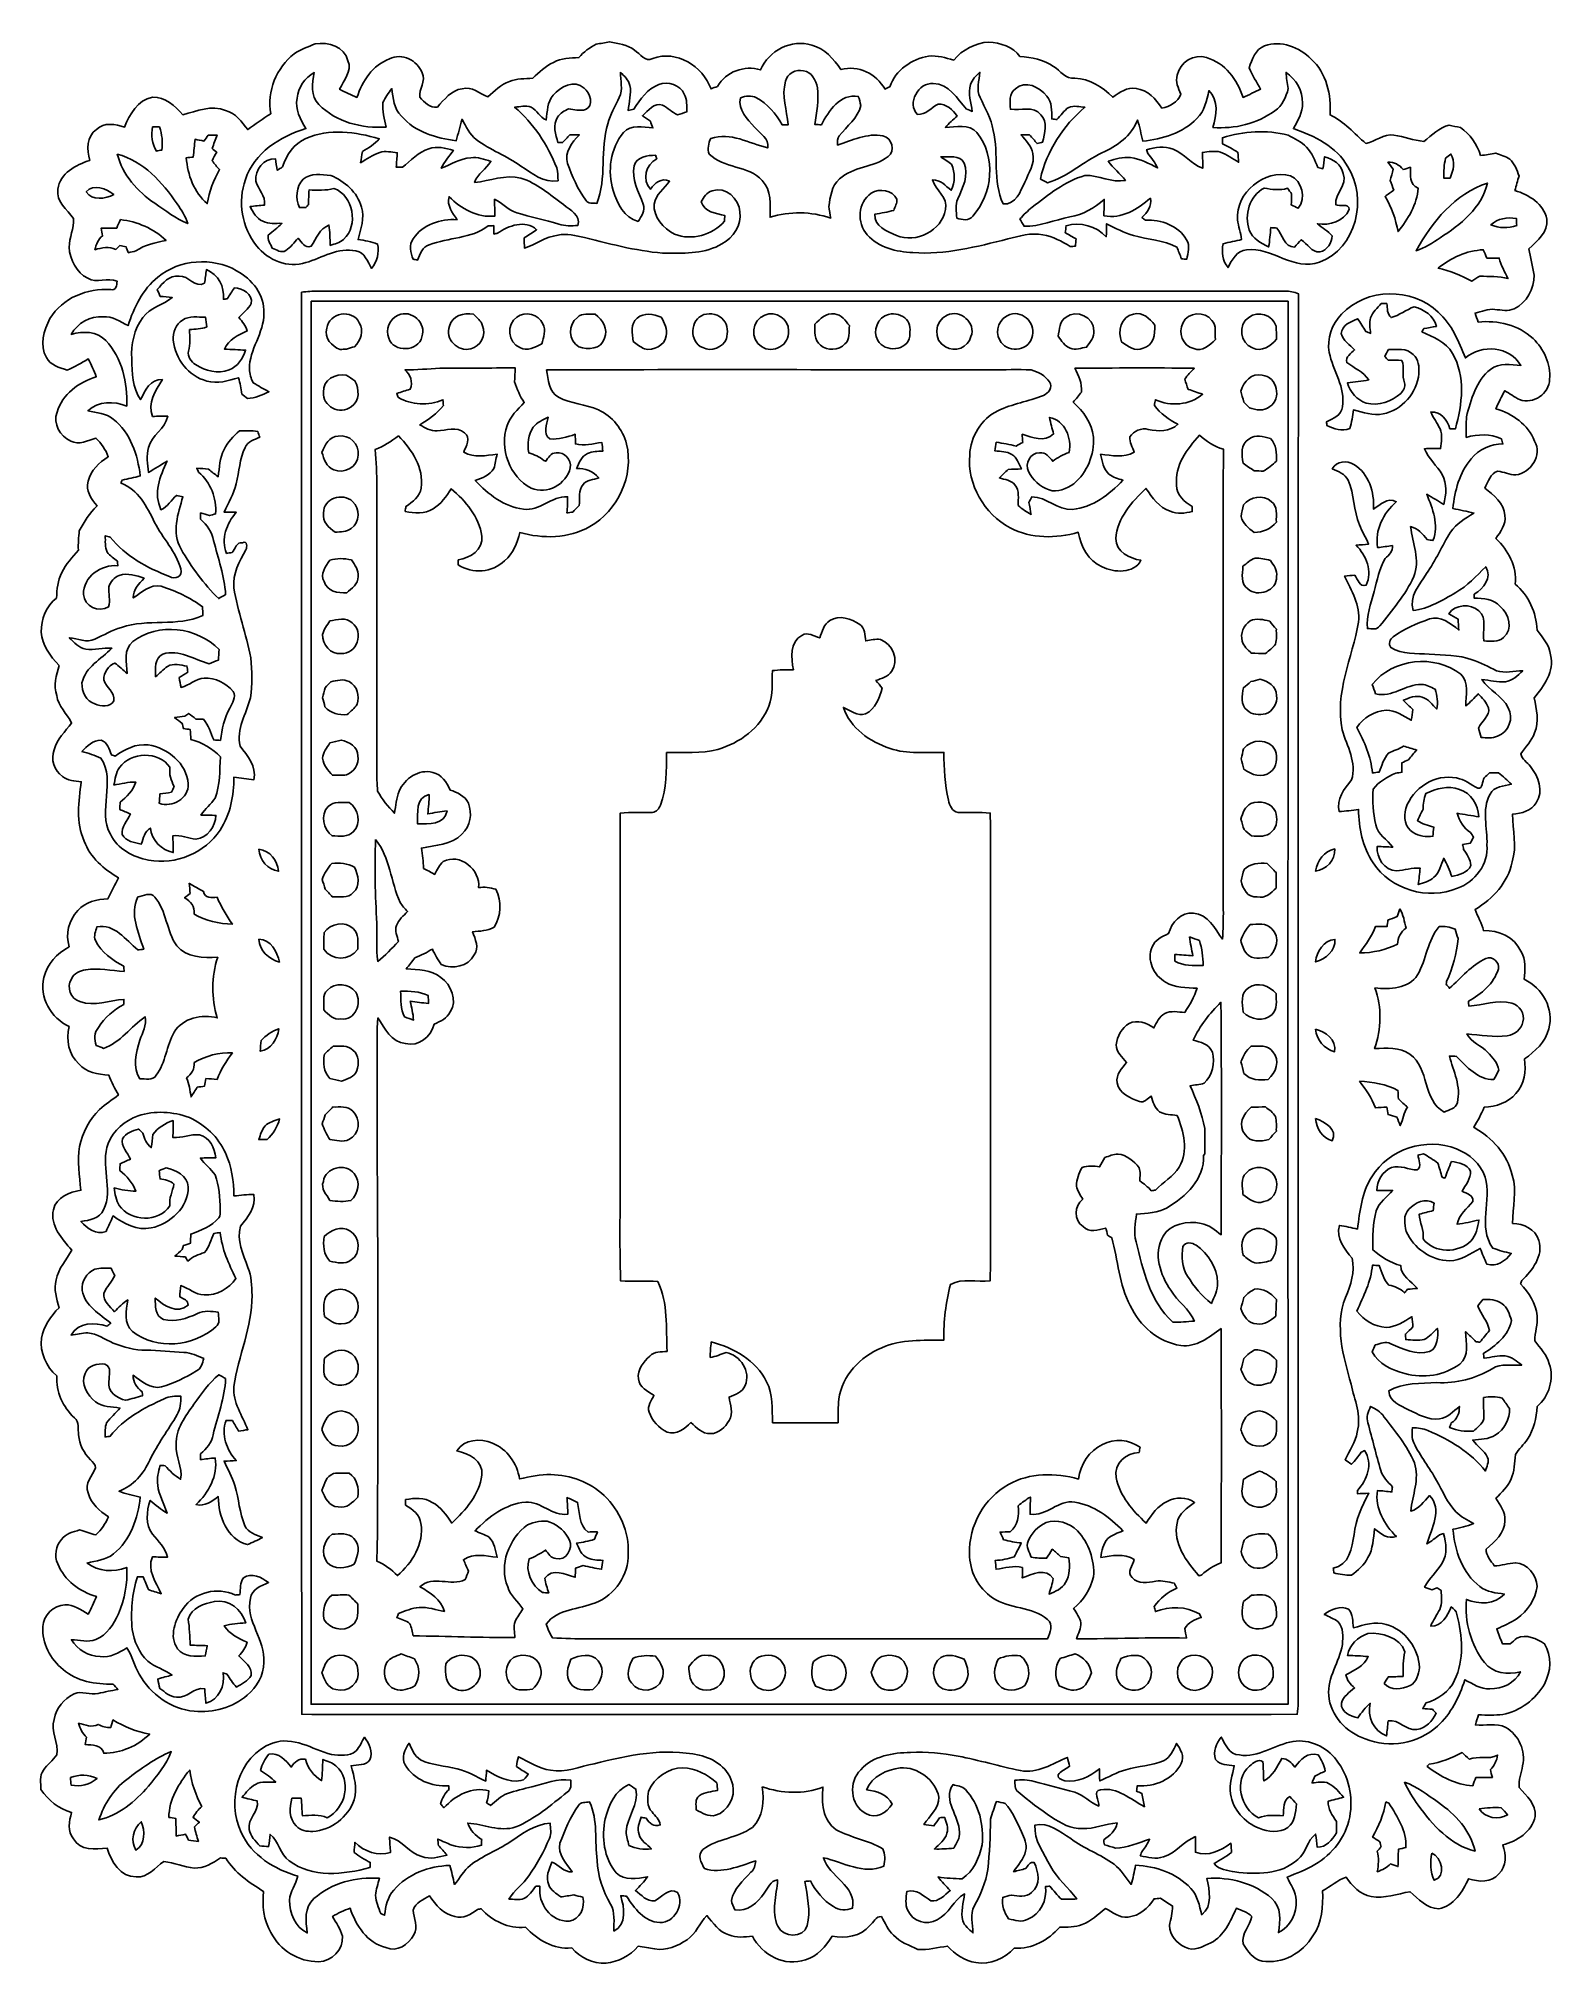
# Model space of a CAD drawing. Header units: centimetres. Extents: x -10.5 to 10.6, y -13.5 to 13.4.
import ezdxf

# ---------------------------------------------------------------- set-up
doc = ezdxf.new("R2010")
doc.units = ezdxf.units.CM
doc.header["$MEASUREMENT"] = 0
doc.layers.add('Camada 1', color=7, linetype='Continuous')

msp = doc.modelspace()

# ---------------------------------------------------------------- linework, layer by layer
at = {"layer": 'Camada 1', "color": 156}
for points, knots in [([(-2.75519, 13.34487), (-2.6938, 13.3544), (-2.63243, 13.36569), (-2.5714, 13.37803), (-2.5714, 13.37803), (-2.45109, 13.3544), (-2.32233, 13.34028), (-2.22284, 13.26126), (-2.22284, 13.26126), (-2.14171, 13.21364), (-2.07751, 13.08593), (-1.96956, 13.14731), (-1.96956, 13.14731), (-1.63795, 13.26727), (-1.2707, 13.03901), (-1.15639, 12.72187), (-1.15639, 12.72187), (-1.12676, 12.73315), (-1.09677, 12.74445), (-1.0668, 12.75574), (-1.0668, 12.75574), (-0.94791, 12.95964), (-0.69108, 13.05771), (-0.46601, 12.98645), (-0.46601, 12.98645), (-0.35348, 13.25244), (-0.03422, 13.42284), (0.24659, 13.33111), (0.24659, 13.33111), (0.42969, 13.28701), (0.5535, 13.13885), (0.65405, 12.98998), (0.65405, 12.98998), (0.89675, 13.063), (1.14477, 12.92789), (1.26929, 12.71975), (1.26929, 12.71975), (1.28588, 12.72786), (1.31867, 12.74409), (1.33526, 12.75221), (1.33526, 12.75221), (1.41676, 12.98328), (1.63971, 13.14026), (1.87713, 13.17695), (1.87713, 13.17695), (1.99636, 13.19388), (2.11278, 13.15332), (2.22637, 13.12262), (2.22637, 13.12262), (2.34702, 13.26937), (2.52659, 13.3611), (2.71604, 13.37486), (2.71604, 13.37486), (2.87655, 13.3611), (3.05187, 13.3103), (3.14854, 13.17096), (3.14854, 13.17096), (3.31257, 13.16248), (3.48051, 13.12862), (3.61702, 13.03231), (3.61702, 13.03231), (3.71581, 12.97481), (3.7867, 12.85486), (3.91548, 12.86933), (3.91548, 12.86933), (4.1208, 12.86368), (4.30318, 12.74973), (4.44217, 12.60545), (4.44217, 12.60545), (4.53884, 12.67071), (4.64538, 12.75115), (4.7699, 12.72716), (4.7699, 12.72716), (4.92831, 12.70599), (5.04331, 12.5804), (5.12797, 12.45481), (5.12797, 12.45481), (5.23909, 12.47562), (5.35128, 12.53455), (5.39184, 12.64708), (5.39184, 12.64708), (5.35834, 12.73104), (5.31106, 12.82135), (5.34246, 12.91378), (5.34246, 12.91378), (5.37598, 13.09122), (5.57705, 13.21646), (5.75027, 13.15825), (5.75027, 13.15825), (6.00709, 13.08381), (6.17996, 12.84887), (6.25968, 12.60369), (6.25968, 12.60369), (6.34188, 12.64038), (6.42372, 12.67882), (6.50451, 12.71869), (6.50451, 12.71869), (6.44877, 12.81571), (6.38844, 12.9106), (6.34505, 13.01396), (6.34505, 13.01396), (6.38493, 13.13285), (6.42796, 13.27467), (6.56059, 13.32018), (6.56059, 13.32018), (6.78532, 13.40626), (7.04566, 13.30254), (7.2076, 13.13779), (7.2076, 13.13779), (7.4235, 12.94411), (7.49123, 12.6372), (7.47182, 12.35816), (7.47182, 12.35816), (7.67009, 12.26784), (7.80944, 12.09709), (7.97243, 11.96057), (7.97243, 11.96057), (8.10472, 11.9902), (8.21901, 12.09428), (8.36083, 12.07875), (8.36083, 12.07875), (8.50194, 12.05547), (8.6374, 12.0015), (8.78099, 11.9895), (8.78099, 11.9895), (8.88929, 12.0784), (8.99371, 12.17647), (9.13165, 12.21809), (9.13165, 12.21809), (9.1835, 12.2054), (9.23571, 12.1934), (9.28828, 12.18247), (9.28828, 12.18247), (9.42691, 12.09145), (9.51971, 11.95034), (9.57121, 11.79476), (9.57121, 11.79476), (9.64211, 11.80006), (9.71303, 11.80958), (9.78252, 11.82616), (9.78252, 11.82616), (9.84815, 11.80218), (9.91729, 11.78242), (9.97584, 11.7415), (9.97584, 11.7415), (10.04605, 11.68187), (10.07604, 11.59157), (10.10601, 11.50725), (10.10601, 11.50725), (10.08591, 11.44023), (10.06756, 11.37284), (10.04851, 11.30582), (10.04851, 11.30582), (10.2429, 11.24549), (10.45033, 11.12202), (10.49372, 10.90753), (10.49372, 10.90753), (10.51348, 10.72868), (10.36284, 10.60344), (10.24502, 10.49443), (10.24502, 10.49443), (10.26512, 10.37096), (10.29828, 10.2496), (10.31628, 10.12542), (10.31628, 10.12542), (10.3205, 9.93493), (10.21115, 9.74407), (10.0404, 9.65693), (10.0404, 9.65693), (9.95469, 9.61707), (9.85943, 9.64106), (9.76982, 9.64776), (9.76982, 9.64776), (9.67386, 9.65976), (9.58427, 9.61636), (9.49289, 9.59661), (9.49289, 9.59661), (9.50701, 9.55533), (9.52217, 9.5137), (9.53769, 9.47208), (9.53769, 9.47208), (9.80968, 9.49924), (10.09826, 9.43151), (10.30181, 9.24171), (10.30181, 9.24171), (10.45033, 9.09461), (10.5537, 8.88717), (10.53287, 8.67409), (10.53287, 8.67409), (10.53041, 8.47407), (10.30111, 8.3199), (10.11449, 8.39082), (10.11449, 8.39082), (10.04111, 8.42504), (9.97725, 8.47583), (9.90706, 8.515), (9.90706, 8.515), (9.86296, 8.43315), (9.82062, 8.35025), (9.785, 8.26452), (9.785, 8.26452), (10.01394, 8.19079), (10.23196, 8.04509), (10.32369, 7.81402), (10.32369, 7.81402), (10.43164, 7.61858), (10.27041, 7.36599), (10.05874, 7.34236), (10.05874, 7.34236), (9.97267, 7.34342), (9.894, 7.38292), (9.80968, 7.39457), (9.80968, 7.39457), (9.7102, 7.35894), (9.67034, 7.24641), (9.62976, 7.15715), (9.62976, 7.15715), (9.75289, 7.05908), (9.90177, 6.94865), (9.90706, 6.77509), (9.90706, 6.77509), (9.92928, 6.65198), (9.84849, 6.54897), (9.78288, 6.45476), (9.78288, 6.45476), (9.95927, 6.29284), (10.07745, 6.06602), (10.05204, 5.82117), (10.05204, 5.82117), (10.2422, 5.66173), (10.3452, 5.42466), (10.35861, 5.17913), (10.35861, 5.17913), (10.43763, 5.07293), (10.53112, 4.97063), (10.54698, 4.83198), (10.54698, 4.83198), (10.59814, 4.60268), (10.4581, 4.40195), (10.3184, 4.23686), (10.3184, 4.23686), (10.34944, 4.0774), (10.38965, 3.9056), (10.32403, 3.74826), (10.32403, 3.74826), (10.28522, 3.63431), (10.19386, 3.55177), (10.12966, 3.45298), (10.12966, 3.45298), (10.14552, 3.37996), (10.22314, 3.33798), (10.26442, 3.27766), (10.26442, 3.27766), (10.37766, 3.14395), (10.45598, 2.93158), (10.3445, 2.77388), (10.3445, 2.77388), (10.27852, 2.65959), (10.13989, 2.6222), (10.01676, 2.61549), (10.01676, 2.61549), (10.01642, 2.39289), (10.0785, 2.16746), (10.01182, 1.94875), (10.01182, 1.94875), (9.95115, 1.66122), (9.74054, 1.43333), (9.4943, 1.28622), (9.4943, 1.28622), (9.53206, 1.18745), (9.58497, 1.09502), (9.61073, 0.99165), (9.61073, 0.99165), (9.81816, 0.99835), (10.04111, 0.90275), (10.13142, 0.7066), (10.13142, 0.7066), (10.20409, 0.58773), (10.19069, 0.44484), (10.17939, 0.31221), (10.17939, 0.31221), (10.43233, 0.19332), (10.59921, -0.10266), (10.51984, -0.37889), (10.51984, -0.37889), (10.47574, -0.56232), (10.33039, -0.69461), (10.18046, -0.79691), (10.18046, -0.79691), (10.20302, -0.96414), (10.18928, -1.15322), (10.06157, -1.27811), (10.06157, -1.27811), (9.95469, -1.4097), (9.78429, -1.46261), (9.6206, -1.47072), (9.6206, -1.47072), (9.57932, -1.56739), (9.52958, -1.66017), (9.47596, -1.75048), (9.47596, -1.75048), (9.72996, -1.89547), (9.94762, -2.12548), (10.01077, -2.41828), (10.01077, -2.41828), (10.08274, -2.63806), (10.01535, -2.86561), (10.01606, -3.08963), (10.01606, -3.08963), (10.17128, -3.09279), (10.33322, -3.169), (10.38436, -3.32563), (10.38436, -3.32563), (10.44645, -3.54188), (10.29299, -3.74402), (10.14482, -3.88479), (10.14482, -3.88479), (10.1406, -3.89678), (10.13178, -3.92077), (10.12754, -3.93276), (10.12754, -3.93276), (10.24078, -4.05729), (10.34696, -4.20158), (10.35755, -4.3762), (10.35755, -4.3762), (10.3759, -4.49509), (10.32121, -4.60974), (10.32474, -4.72722), (10.32474, -4.72722), (10.39847, -4.82847), (10.49513, -4.91983), (10.52724, -5.04577), (10.52724, -5.04577), (10.59956, -5.25604), (10.52512, -5.49945), (10.3579, -5.64303), (10.3579, -5.64303), (10.3445, -5.80036), (10.31592, -5.96406), (10.22278, -6.09564), (10.22278, -6.09564), (10.1734, -6.17185), (10.1025, -6.23288), (10.0591, -6.3126), (10.0591, -6.3126), (10.04181, -6.42549), (10.04817, -6.54507), (9.99489, -6.64986), (9.99489, -6.64986), (9.95362, -6.75922), (9.86401, -6.83789), (9.78464, -6.91973), (9.78464, -6.91973), (9.83862, -7.01745), (9.92399, -7.11234), (9.90847, -7.23299), (9.90847, -7.23299), (9.90669, -7.40587), (9.76806, -7.52439), (9.64847, -7.62881), (9.64847, -7.62881), (9.64106, -7.7223), (9.71727, -7.78932), (9.76136, -7.86377), (9.76136, -7.86377), (9.86155, -7.85988), (9.95785, -7.82778), (10.05769, -7.81826), (10.05769, -7.81826), (10.21856, -7.83483), (10.35402, -7.98688), (10.35931, -8.14775), (10.35931, -8.14775), (10.32932, -8.32555), (10.23055, -8.49665), (10.0785, -8.5972), (10.0785, -8.5972), (9.98996, -8.65611), (9.89188, -8.69809), (9.79557, -8.74182), (9.79557, -8.74182), (9.81991, -8.81238), (9.84778, -8.88152), (9.87707, -8.95103), (9.87707, -8.95103), (9.90353, -8.95068), (9.95644, -8.95032), (9.9829, -8.95032), (9.9829, -8.95032), (10.01394, -8.92315), (10.04534, -8.89635), (10.07674, -8.86989), (10.07674, -8.86989), (10.21362, -8.80886), (10.34591, -8.87623), (10.46232, -8.94785), (10.46232, -8.94785), (10.56393, -9.1193), (10.5537, -9.33732), (10.45951, -9.50948), (10.45951, -9.50948), (10.33814, -9.72467), (10.1226, -9.88554), (9.87918, -9.93245), (9.87918, -9.93245), (9.7677, -9.94692), (9.65517, -9.94233), (9.54334, -9.9381), (9.54334, -9.9381), (9.52712, -9.98431), (9.51123, -10.03087), (9.49713, -10.07816), (9.49713, -10.07816), (9.63753, -10.09755), (9.79028, -10.04288), (9.9208, -10.11485), (9.9208, -10.11485), (10.10179, -10.21785), (10.20375, -10.44363), (10.15646, -10.64718), (10.15646, -10.64718), (10.13989, -10.74807), (10.09438, -10.84896), (10.10884, -10.95199), (10.10884, -10.95199), (10.20797, -11.06769), (10.34944, -11.18517), (10.32932, -11.3552), (10.32932, -11.3552), (10.28876, -11.57145), (10.07709, -11.6974), (9.87989, -11.75103), (9.87989, -11.75103), (9.92611, -11.88507), (9.93634, -12.04806), (9.8252, -12.15424), (9.8252, -12.15424), (9.72078, -12.27842), (9.54439, -12.26925), (9.40364, -12.22409), (9.40364, -12.22409), (9.31862, -12.40189), (9.19833, -12.60264), (8.98771, -12.64108), (8.98771, -12.64108), (8.82227, -12.63896), (8.70232, -12.50597), (8.58801, -12.4033), (8.58801, -12.4033), (8.40809, -12.43295), (8.23029, -12.50421), (8.04579, -12.47245), (8.04579, -12.47245), (7.8934, -12.43965), (7.77662, -12.32605), (7.69479, -12.19904), (7.69479, -12.19904), (7.57555, -12.24492), (7.47888, -12.33028), (7.3674, -12.39026), (7.3674, -12.39026), (7.37763, -12.60581), (7.36211, -12.83545), (7.23299, -13.0175), (7.23299, -13.0175), (7.09541, -13.25845), (6.80437, -13.41754), (6.52673, -13.36993), (6.52673, -13.36993), (6.39797, -13.3484), (6.32529, -13.23057), (6.26004, -13.13039), (6.26004, -13.13039), (6.23111, -12.98151), (6.36057, -12.88026), (6.38104, -12.74762), (6.38104, -12.74762), (6.32213, -12.68942), (6.23992, -12.66684), (6.16691, -12.63402), (6.16691, -12.63402), (6.08329, -12.81499), (5.99968, -13.01925), (5.81094, -13.11485), (5.81094, -13.11485), (5.7023, -13.16531), (5.57001, -13.24434), (5.45182, -13.17766), (5.45182, -13.17766), (5.33188, -13.12474), (5.23309, -13.00973), (5.23487, -12.87392), (5.23487, -12.87392), (5.25003, -12.78431), (5.27755, -12.69683), (5.27719, -12.6051), (5.27719, -12.6051), (5.22004, -12.56805), (5.16325, -12.53137), (5.10645, -12.49503), (5.10645, -12.49503), (5.07683, -12.49715), (5.04718, -12.49997), (5.01826, -12.5028), (5.01826, -12.5028), (4.93818, -12.63297), (4.81259, -12.73951), (4.65632, -12.75715), (4.65632, -12.75715), (4.53602, -12.77479), (4.44183, -12.68552), (4.34057, -12.6386), (4.34057, -12.6386), (4.23686, -12.71834), (4.14338, -12.81818), (4.01567, -12.85945), (4.01567, -12.85945), (3.91724, -12.90072), (3.80929, -12.89649), (3.70521, -12.89578), (3.70521, -12.89578), (3.54612, -13.07889), (3.31786, -13.20587), (3.06987, -13.1886), (3.06987, -13.1886), (2.93687, -13.33394), (2.73543, -13.43025), (2.53612, -13.39037), (2.53612, -13.39037), (2.38019, -13.36922), (2.24613, -13.27431), (2.14029, -13.16248), (2.14029, -13.16248), (2.00235, -13.17907), (1.86655, -13.21859), (1.72649, -13.20765), (1.72649, -13.20765), (1.60867, -13.14979), (1.47742, -13.10781), (1.3857, -13.00973), (1.3857, -13.00973), (1.30915, -12.93812), (1.27, -12.83935), (1.2192, -12.75045), (1.2192, -12.75045), (1.13911, -12.74234), (1.11054, -12.83124), (1.05867, -12.87497), (1.05867, -12.87497), (0.93027, -13.02597), (0.71613, -13.06159), (0.52987, -13.02385), (0.52987, -13.02385), (0.44484, -13.16672), (0.32807, -13.30713), (0.16016, -13.35088), (0.16016, -13.35088), (-0.127, -13.45881), (-0.44838, -13.28384), (-0.58032, -13.02208), (-0.58032, -13.02208), (-0.68896, -13.03479), (-0.80291, -13.05172), (-0.90628, -13.0048), (-0.90628, -13.0048), (-1.04386, -12.96492), (-1.12606, -12.83935), (-1.21425, -12.73703), (-1.21425, -12.73703), (-1.31514, -12.84111), (-1.36596, -12.98821), (-1.48872, -13.07217), (-1.48872, -13.07217), (-1.61924, -13.16107), (-1.78011, -13.23162), (-1.94132, -13.20165), (-1.94132, -13.20165), (-2.0186, -13.18789), (-2.09479, -13.17025), (-2.17275, -13.1646), (-2.17275, -13.1646), (-2.28423, -13.29937), (-2.45039, -13.37768), (-2.62149, -13.40061), (-2.62149, -13.40061), (-2.80563, -13.41154), (-2.97709, -13.32159), (-3.09879, -13.18789), (-3.09879, -13.18789), (-3.35068, -13.20765), (-3.57611, -13.07429), (-3.74402, -12.89826), (-3.74402, -12.89826), (-3.97932, -12.9226), (-4.20475, -12.8143), (-4.35997, -12.64179), (-4.35997, -12.64179), (-4.37268, -12.64391), (-4.39737, -12.64849), (-4.41006, -12.65096), (-4.41006, -12.65096), (-4.50285, -12.71447), (-4.6101, -12.78784), (-4.72827, -12.74867), (-4.72827, -12.74867), (-4.88772, -12.71729), (-4.99356, -12.58817), (-5.08, -12.46116), (-5.08, -12.46116), (-5.16643, -12.51232), (-5.27402, -12.55676), (-5.31035, -12.65907), (-5.31035, -12.65907), (-5.29731, -12.77196), (-5.23346, -12.8979), (-5.29872, -13.00656), (-5.29872, -13.00656), (-5.36999, -13.13992), (-5.53544, -13.24997), (-5.68713, -13.18224), (-5.68713, -13.18224), (-5.94959, -13.11875), (-6.10622, -12.87497), (-6.1863, -12.63402), (-6.1863, -12.63402), (-6.27238, -12.66189), (-6.35353, -12.70212), (-6.4322, -12.74692), (-6.4322, -12.74692), (-6.38562, -12.83864), (-6.31859, -12.9226), (-6.29462, -13.02456), (-6.29462, -13.02456), (-6.27627, -13.2087), (-6.4456, -13.37909), (-6.62693, -13.37875), (-6.62693, -13.37875), (-6.90316, -13.38474), (-7.16808, -13.21717), (-7.29121, -12.97164), (-7.29121, -12.97164), (-7.3981, -12.80018), (-7.41009, -12.59451), (-7.39527, -12.39838), (-7.39527, -12.39838), (-7.596, -12.27632), (-7.79426, -12.13908), (-7.92056, -11.93623), (-7.92056, -11.93623), (-7.93855, -11.93553), (-7.97454, -11.93446), (-7.99253, -11.93375), (-7.99253, -11.93375), (-8.1033, -12.00326), (-8.22501, -12.07805), (-8.36048, -12.07523), (-8.36048, -12.07523), (-8.50406, -12.05688), (-8.63987, -11.99902), (-8.78381, -11.98245), (-8.78381, -11.98245), (-8.9041, -12.06605), (-9.00641, -12.20857), (-9.16974, -12.19729), (-9.16974, -12.19729), (-9.38777, -12.19941), (-9.52006, -11.98104), (-9.57438, -11.79583), (-9.57438, -11.79583), (-9.73666, -11.81169), (-9.95009, -11.83781), (-10.04287, -11.66777), (-10.04287, -11.66777), (-10.12825, -11.55946), (-10.1039, -11.42152), (-10.07039, -11.29911), (-10.07039, -11.29911), (-10.25031, -11.25149), (-10.39248, -11.12943), (-10.49761, -10.97986), (-10.49761, -10.97986), (-10.49337, -10.8906), (-10.52371, -10.78583), (-10.46162, -10.71104), (-10.46162, -10.71104), (-10.40835, -10.63308), (-10.3325, -10.57416), (-10.27677, -10.4983), (-10.27677, -10.4983), (-10.24678, -10.32932), (-10.36708, -10.16847), (-10.31451, -10.00159), (-10.31451, -10.00159), (-10.28629, -9.84673), (-10.17587, -9.71337), (-10.0344, -9.64742), (-10.0344, -9.64742), (-9.92716, -9.5959), (-9.8104, -9.66752), (-9.69962, -9.63999), (-9.69962, -9.63999), (-9.6079, -9.61989), (-9.51582, -9.60084), (-9.42305, -9.58532), (-9.42305, -9.58532), (-9.44033, -9.56627), (-9.4742, -9.52853), (-9.49148, -9.50948), (-9.49148, -9.50948), (-9.73666, -9.51688), (-9.99771, -9.47173), (-10.18893, -9.30663), (-10.18893, -9.30663), (-10.36708, -9.16515), (-10.48278, -8.93938), (-10.47044, -8.70973), (-10.47044, -8.70973), (-10.46056, -8.55027), (-10.32263, -8.41199), (-10.16247, -8.40527), (-10.16247, -8.40527), (-10.03793, -8.39223), (-9.94092, -8.48218), (-9.83685, -8.53439), (-9.83685, -8.53439), (-9.79416, -8.45467), (-9.75571, -8.37318), (-9.72396, -8.28886), (-9.72396, -8.28886), (-9.95715, -8.22254), (-10.16917, -8.06202), (-10.263, -7.83449), (-10.263, -7.83449), (-10.31275, -7.7223), (-10.29229, -7.58613), (-10.21185, -7.49406), (-10.21185, -7.49406), (-10.15365, -7.41045), (-10.04711, -7.3921), (-9.95715, -7.36177), (-9.95715, -7.36177), (-9.88201, -7.38681), (-9.80616, -7.40974), (-9.72996, -7.43196), (-9.72996, -7.43196), (-9.65764, -7.35858), (-9.59414, -7.27638), (-9.55569, -7.17973), (-9.55569, -7.17973), (-9.6774, -7.09682), (-9.80193, -6.99557), (-9.83826, -6.84564), (-9.83826, -6.84564), (-9.88977, -6.71547), (-9.78429, -6.60576), (-9.73701, -6.49427), (-9.73701, -6.49427), (-9.73242, -6.4456), (-9.78217, -6.4195), (-9.80651, -6.38457), (-9.80651, -6.38457), (-9.89682, -6.29072), (-9.9642, -6.16795), (-9.97126, -6.03637), (-9.97126, -6.03637), (-9.98431, -5.95629), (-9.95962, -5.85823), (-10.02982, -5.79931), (-10.02982, -5.79931), (-10.19139, -5.65009), (-10.28946, -5.43453), (-10.27571, -5.21299), (-10.27571, -5.21299), (-10.42493, -5.08599), (-10.51525, -4.88667), (-10.48985, -4.69018), (-10.48985, -4.69018), (-10.45668, -4.52649), (-10.36284, -4.3808), (-10.24395, -4.26578), (-10.24395, -4.26578), (-10.27394, -4.13914), (-10.32333, -4.00685), (-10.28311, -3.87667), (-10.28311, -3.87667), (-10.25983, -3.71544), (-10.13812, -3.59974), (-10.06792, -3.46039), (-10.06792, -3.46039), (-10.2048, -3.30588), (-10.37096, -3.12278), (-10.32263, -2.89842), (-10.32263, -2.89842), (-10.28099, -2.72415), (-10.09791, -2.6536), (-9.93951, -2.62819), (-9.93951, -2.62819), (-9.9642, -2.42605), (-9.98678, -2.22074), (-9.95856, -2.01789), (-9.95856, -2.01789), (-9.91552, -1.82527), (-9.82203, -1.64182), (-9.68092, -1.50283), (-9.68092, -1.50283), (-9.59979, -1.42592), (-9.50347, -1.36771), (-9.41563, -1.29892), (-9.41563, -1.29892), (-9.46679, -1.21002), (-9.51441, -1.11936), (-9.55075, -1.0234), (-9.55075, -1.0234), (-9.69997, -1.00965), (-9.86437, -0.98812), (-9.96703, -0.86571), (-9.96703, -0.86571), (-10.11554, -0.73907), (-10.14553, -0.52951), (-10.10425, -0.34748), (-10.10425, -0.34748), (-10.35367, -0.22825), (-10.52971, 0.06139), (-10.45457, 0.3383), (-10.45457, 0.3383), (-10.41505, 0.52846), (-10.27007, 0.67451), (-10.10496, 0.76553), (-10.10496, 0.76553), (-10.15365, 0.94192), (-10.11201, 1.137), (-9.98325, 1.26965), (-9.98325, 1.26965), (-9.88025, 1.39347), (-9.71514, 1.42804), (-9.56204, 1.4351), (-9.56204, 1.4351), (-9.5183, 1.53458), (-9.46326, 1.62877), (-9.41563, 1.72649), (-9.41563, 1.72649), (-9.61918, 1.84643), (-9.8111, 2.01083), (-9.894, 2.23872), (-9.894, 2.23872), (-10.01254, 2.49836), (-9.97196, 2.79188), (-9.93493, 3.06458), (-9.93493, 3.06458), (-10.02488, 3.07833), (-10.12507, 3.07728), (-10.19739, 3.14042), (-10.19739, 3.14042), (-10.31451, 3.22014), (-10.36284, 3.37925), (-10.31205, 3.51155), (-10.31205, 3.51155), (-10.27288, 3.65936), (-10.15894, 3.7666), (-10.06897, 3.88372), (-10.06897, 3.88372), (-10.13424, 4.01355), (-10.25243, 4.11726), (-10.27712, 4.26685), (-10.27712, 4.26685), (-10.32651, 4.40655), (-10.27923, 4.55083), (-10.24466, 4.6877), (-10.24466, 4.6877), (-10.37025, 4.81295), (-10.47679, 4.97099), (-10.49337, 5.15196), (-10.49337, 5.15196), (-10.49584, 5.3294), (-10.42458, 5.51568), (-10.27923, 5.62434), (-10.27923, 5.62434), (-10.27288, 5.74569), (-10.263, 5.87092), (-10.20621, 5.98063), (-10.20621, 5.98063), (-10.15223, 6.10129), (-10.05346, 6.1909), (-9.97514, 6.29462), (-9.97514, 6.29462), (-9.97902, 6.3842), (-9.97231, 6.47347), (-9.96173, 6.56237), (-9.96173, 6.56237), (-9.89541, 6.68867), (-9.81922, 6.81036), (-9.71514, 6.9095), (-9.71514, 6.9095), (-9.79134, 7.00546), (-9.88236, 7.12399), (-9.83685, 7.25382), (-9.83685, 7.25382), (-9.80545, 7.40657), (-9.68445, 7.51521), (-9.55815, 7.59459), (-9.55815, 7.59459), (-9.59272, 7.69479), (-9.65729, 7.77945), (-9.73067, 7.85459), (-9.73067, 7.85459), (-9.8432, 7.82355), (-9.96703, 7.75088), (-10.08203, 7.81437), (-10.08203, 7.81437), (-10.23373, 7.87576), (-10.32898, 8.05602), (-10.27253, 8.21407), (-10.27253, 8.21407), (-10.20056, 8.46737), (-9.96703, 8.63494), (-9.72502, 8.70937), (-9.72502, 8.70937), (-9.75606, 8.7951), (-9.79416, 8.878), (-9.83721, 8.95843), (-9.83721, 8.95843), (-9.9314, 8.90023), (-10.0277, 8.8459), (-10.1293, 8.80251), (-10.1293, 8.80251), (-10.2369, 8.83743), (-10.36673, 8.86777), (-10.42034, 8.9789), (-10.42034, 8.9789), (-10.52018, 9.14929), (-10.45915, 9.36025), (-10.37096, 9.52146), (-10.37096, 9.52146), (-10.19845, 9.80934), (-9.84884, 9.94621), (-9.52323, 9.9254), (-9.52323, 9.9254), (-9.44986, 9.9067), (-9.43715, 9.98537), (-9.4361, 10.03969), (-9.4361, 10.03969), (-9.56662, 10.10496), (-9.71973, 9.99807), (-9.84497, 10.08203), (-9.84497, 10.08203), (-10.00407, 10.16423), (-10.09191, 10.34026), (-10.10496, 10.51348), (-10.10496, 10.51348), (-10.10144, 10.64965), (-10.03194, 10.77806), (-10.04428, 10.91599), (-10.04428, 10.91599), (-10.13106, 11.04159), (-10.28911, 11.14883), (-10.25948, 11.3231), (-10.25948, 11.3231), (-10.23443, 11.54852), (-10.00724, 11.66071), (-9.81604, 11.72527), (-9.81604, 11.72527), (-9.86013, 11.87344), (-9.86402, 12.05934), (-9.72326, 12.15777), (-9.72326, 12.15777), (-9.61602, 12.26043), (-9.45868, 12.22939), (-9.33097, 12.19023), (-9.33097, 12.19023), (-9.26041, 12.36839), (-9.14788, 12.56735), (-8.9415, 12.60475), (-8.9415, 12.60475), (-8.76229, 12.62027), (-8.62999, 12.48021), (-8.51711, 12.36132), (-8.51711, 12.36132), (-8.3252, 12.40966), (-8.11812, 12.50349), (-7.92198, 12.42165), (-7.92198, 12.42165), (-7.78369, 12.38391), (-7.69866, 12.26079), (-7.61505, 12.15425), (-7.61505, 12.15425), (-7.50958, 12.23115), (-7.40127, 12.30383), (-7.29226, 12.3758), (-7.29226, 12.3758), (-7.34764, 12.68377), (-7.21747, 13.02032), (-6.9663, 13.2087), (-6.9663, 13.2087), (-6.88021, 13.2775), (-6.77262, 13.30748), (-6.67244, 13.3491), (-6.67244, 13.3491), (-6.4897, 13.3805), (-6.26816, 13.31101), (-6.21665, 13.1138), (-6.21665, 13.1138), (-6.15772, 12.96634), (-6.27627, 12.84146), (-6.33306, 12.71622), (-6.33306, 12.71622), (-6.25333, 12.6767), (-6.17326, 12.63861), (-6.09177, 12.60298), (-6.09177, 12.60298), (-6.01451, 12.82981), (-5.87516, 13.05489), (-5.63808, 13.13885), (-5.63808, 13.13885), (-5.4677, 13.23163), (-5.24722, 13.11944), (-5.18407, 12.94482), (-5.18407, 12.94482), (-5.1248, 12.83158), (-5.23346, 12.71869), (-5.21334, 12.6051), (-5.21334, 12.6051), (-5.15654, 12.53031), (-5.07152, 12.45411), (-4.97063, 12.46575), (-4.97063, 12.46575), (-4.87432, 12.57299), (-4.77838, 12.70423), (-4.6235, 12.72327), (-4.6235, 12.72327), (-4.48875, 12.76244), (-4.38502, 12.65201), (-4.2679, 12.61321), (-4.2679, 12.61321), (-4.17159, 12.68835), (-4.08727, 12.78536), (-3.96733, 12.82417), (-3.96733, 12.82417), (-3.86503, 12.87144), (-3.75072, 12.8598), (-3.64208, 12.8718), (-3.64208, 12.8718), (-3.54965, 12.94977), (-3.46499, 13.03972), (-3.35314, 13.09088), (-3.35314, 13.09088), (-3.24484, 13.15014), (-3.11855, 13.15437), (-2.9979, 13.15684), (-2.9979, 13.15684), (-2.9337, 13.23939), (-2.84762, 13.29831), (-2.75519, 13.34487)], [0, 0, 0, 0, 0.00378788, 0.00378788, 0.00378788, 0.00378788, 0.00757576, 0.00757576, 0.00757576, 0.00757576, 0.01136364, 0.01136364, 0.01136364, 0.01136364, 0.01515152, 0.01515152, 0.01515152, 0.01515152, 0.01893939, 0.01893939, 0.01893939, 0.01893939, 0.02272727, 0.02272727, 0.02272727, 0.02272727, 0.02651515, 0.02651515, 0.02651515, 0.02651515, 0.03030303, 0.03030303, 0.03030303, 0.03030303, 0.03409091, 0.03409091, 0.03409091, 0.03409091, 0.03787879, 0.03787879, 0.03787879, 0.03787879, 0.04166667, 0.04166667, 0.04166667, 0.04166667, 0.04545455, 0.04545455, 0.04545455, 0.04545455, 0.04924242, 0.04924242, 0.04924242, 0.04924242, 0.0530303, 0.0530303, 0.0530303, 0.0530303, 0.05681818, 0.05681818, 0.05681818, 0.05681818, 0.06060606, 0.06060606, 0.06060606, 0.06060606, 0.06439394, 0.06439394, 0.06439394, 0.06439394, 0.06818182, 0.06818182, 0.06818182, 0.06818182, 0.0719697, 0.0719697, 0.0719697, 0.0719697, 0.07575758, 0.07575758, 0.07575758, 0.07575758, 0.07954545, 0.07954545, 0.07954545, 0.07954545, 0.08333333, 0.08333333, 0.08333333, 0.08333333, 0.08712121, 0.08712121, 0.08712121, 0.08712121, 0.09090909, 0.09090909, 0.09090909, 0.09090909, 0.09469697, 0.09469697, 0.09469697, 0.09469697, 0.09848485, 0.09848485, 0.09848485, 0.09848485, 0.10227273, 0.10227273, 0.10227273, 0.10227273, 0.10606061, 0.10606061, 0.10606061, 0.10606061, 0.10984848, 0.10984848, 0.10984848, 0.10984848, 0.11363636, 0.11363636, 0.11363636, 0.11363636, 0.11742424, 0.11742424, 0.11742424, 0.11742424, 0.12121212, 0.12121212, 0.12121212, 0.12121212, 0.125, 0.125, 0.125, 0.125, 0.12878788, 0.12878788, 0.12878788, 0.12878788, 0.13257576, 0.13257576, 0.13257576, 0.13257576, 0.13636364, 0.13636364, 0.13636364, 0.13636364, 0.14015152, 0.14015152, 0.14015152, 0.14015152, 0.14393939, 0.14393939, 0.14393939, 0.14393939, 0.14772727, 0.14772727, 0.14772727, 0.14772727, 0.15151515, 0.15151515, 0.15151515, 0.15151515, 0.15530303, 0.15530303, 0.15530303, 0.15530303, 0.15909091, 0.15909091, 0.15909091, 0.15909091, 0.16287879, 0.16287879, 0.16287879, 0.16287879, 0.16666667, 0.16666667, 0.16666667, 0.16666667, 0.17045455, 0.17045455, 0.17045455, 0.17045455, 0.17424242, 0.17424242, 0.17424242, 0.17424242, 0.1780303, 0.1780303, 0.1780303, 0.1780303, 0.18181818, 0.18181818, 0.18181818, 0.18181818, 0.18560606, 0.18560606, 0.18560606, 0.18560606, 0.18939394, 0.18939394, 0.18939394, 0.18939394, 0.19318182, 0.19318182, 0.19318182, 0.19318182, 0.1969697, 0.1969697, 0.1969697, 0.1969697, 0.20075758, 0.20075758, 0.20075758, 0.20075758, 0.20454545, 0.20454545, 0.20454545, 0.20454545, 0.20833333, 0.20833333, 0.20833333, 0.20833333, 0.21212121, 0.21212121, 0.21212121, 0.21212121, 0.21590909, 0.21590909, 0.21590909, 0.21590909, 0.21969697, 0.21969697, 0.21969697, 0.21969697, 0.22348485, 0.22348485, 0.22348485, 0.22348485, 0.22727273, 0.22727273, 0.22727273, 0.22727273, 0.23106061, 0.23106061, 0.23106061, 0.23106061, 0.23484848, 0.23484848, 0.23484848, 0.23484848, 0.23863636, 0.23863636, 0.23863636, 0.23863636, 0.24242424, 0.24242424, 0.24242424, 0.24242424, 0.24621212, 0.24621212, 0.24621212, 0.24621212, 0.25, 0.25, 0.25, 0.25, 0.25378788, 0.25378788, 0.25378788, 0.25378788, 0.25757576, 0.25757576, 0.25757576, 0.25757576, 0.26136364, 0.26136364, 0.26136364, 0.26136364, 0.26515152, 0.26515152, 0.26515152, 0.26515152, 0.26893939, 0.26893939, 0.26893939, 0.26893939, 0.27272727, 0.27272727, 0.27272727, 0.27272727, 0.27651515, 0.27651515, 0.27651515, 0.27651515, 0.28030303, 0.28030303, 0.28030303, 0.28030303, 0.28409091, 0.28409091, 0.28409091, 0.28409091, 0.28787879, 0.28787879, 0.28787879, 0.28787879, 0.29166667, 0.29166667, 0.29166667, 0.29166667, 0.29545455, 0.29545455, 0.29545455, 0.29545455, 0.29924242, 0.29924242, 0.29924242, 0.29924242, 0.3030303, 0.3030303, 0.3030303, 0.3030303, 0.30681818, 0.30681818, 0.30681818, 0.30681818, 0.31060606, 0.31060606, 0.31060606, 0.31060606, 0.31439394, 0.31439394, 0.31439394, 0.31439394, 0.31818182, 0.31818182, 0.31818182, 0.31818182, 0.3219697, 0.3219697, 0.3219697, 0.3219697, 0.32575758, 0.32575758, 0.32575758, 0.32575758, 0.32954545, 0.32954545, 0.32954545, 0.32954545, 0.33333333, 0.33333333, 0.33333333, 0.33333333, 0.33712121, 0.33712121, 0.33712121, 0.33712121, 0.34090909, 0.34090909, 0.34090909, 0.34090909, 0.34469697, 0.34469697, 0.34469697, 0.34469697, 0.34848485, 0.34848485, 0.34848485, 0.34848485, 0.35227273, 0.35227273, 0.35227273, 0.35227273, 0.35606061, 0.35606061, 0.35606061, 0.35606061, 0.35984848, 0.35984848, 0.35984848, 0.35984848, 0.36363636, 0.36363636, 0.36363636, 0.36363636, 0.36742424, 0.36742424, 0.36742424, 0.36742424, 0.37121212, 0.37121212, 0.37121212, 0.37121212, 0.375, 0.375, 0.375, 0.375, 0.37878788, 0.37878788, 0.37878788, 0.37878788, 0.38257576, 0.38257576, 0.38257576, 0.38257576, 0.38636364, 0.38636364, 0.38636364, 0.38636364, 0.39015152, 0.39015152, 0.39015152, 0.39015152, 0.39393939, 0.39393939, 0.39393939, 0.39393939, 0.39772727, 0.39772727, 0.39772727, 0.39772727, 0.40151515, 0.40151515, 0.40151515, 0.40151515, 0.40530303, 0.40530303, 0.40530303, 0.40530303, 0.40909091, 0.40909091, 0.40909091, 0.40909091, 0.41287879, 0.41287879, 0.41287879, 0.41287879, 0.41666667, 0.41666667, 0.41666667, 0.41666667, 0.42045455, 0.42045455, 0.42045455, 0.42045455, 0.42424242, 0.42424242, 0.42424242, 0.42424242, 0.4280303, 0.4280303, 0.4280303, 0.4280303, 0.43181818, 0.43181818, 0.43181818, 0.43181818, 0.43560606, 0.43560606, 0.43560606, 0.43560606, 0.43939394, 0.43939394, 0.43939394, 0.43939394, 0.44318182, 0.44318182, 0.44318182, 0.44318182, 0.4469697, 0.4469697, 0.4469697, 0.4469697, 0.45075758, 0.45075758, 0.45075758, 0.45075758, 0.45454545, 0.45454545, 0.45454545, 0.45454545, 0.45833333, 0.45833333, 0.45833333, 0.45833333, 0.46212121, 0.46212121, 0.46212121, 0.46212121, 0.46590909, 0.46590909, 0.46590909, 0.46590909, 0.46969697, 0.46969697, 0.46969697, 0.46969697, 0.47348485, 0.47348485, 0.47348485, 0.47348485, 0.47727273, 0.47727273, 0.47727273, 0.47727273, 0.48106061, 0.48106061, 0.48106061, 0.48106061, 0.48484848, 0.48484848, 0.48484848, 0.48484848, 0.48863636, 0.48863636, 0.48863636, 0.48863636, 0.49242424, 0.49242424, 0.49242424, 0.49242424, 0.49621212, 0.49621212, 0.49621212, 0.49621212, 0.5, 0.5, 0.5, 0.5, 0.50378788, 0.50378788, 0.50378788, 0.50378788, 0.50757576, 0.50757576, 0.50757576, 0.50757576, 0.51136364, 0.51136364, 0.51136364, 0.51136364, 0.51515152, 0.51515152, 0.51515152, 0.51515152, 0.51893939, 0.51893939, 0.51893939, 0.51893939, 0.52272727, 0.52272727, 0.52272727, 0.52272727, 0.52651515, 0.52651515, 0.52651515, 0.52651515, 0.53030303, 0.53030303, 0.53030303, 0.53030303, 0.53409091, 0.53409091, 0.53409091, 0.53409091, 0.53787879, 0.53787879, 0.53787879, 0.53787879, 0.54166667, 0.54166667, 0.54166667, 0.54166667, 0.54545455, 0.54545455, 0.54545455, 0.54545455, 0.54924242, 0.54924242, 0.54924242, 0.54924242, 0.5530303, 0.5530303, 0.5530303, 0.5530303, 0.55681818, 0.55681818, 0.55681818, 0.55681818, 0.56060606, 0.56060606, 0.56060606, 0.56060606, 0.56439394, 0.56439394, 0.56439394, 0.56439394, 0.56818182, 0.56818182, 0.56818182, 0.56818182, 0.5719697, 0.5719697, 0.5719697, 0.5719697, 0.57575758, 0.57575758, 0.57575758, 0.57575758, 0.57954545, 0.57954545, 0.57954545, 0.57954545, 0.58333333, 0.58333333, 0.58333333, 0.58333333, 0.58712121, 0.58712121, 0.58712121, 0.58712121, 0.59090909, 0.59090909, 0.59090909, 0.59090909, 0.59469697, 0.59469697, 0.59469697, 0.59469697, 0.59848485, 0.59848485, 0.59848485, 0.59848485, 0.60227273, 0.60227273, 0.60227273, 0.60227273, 0.60606061, 0.60606061, 0.60606061, 0.60606061, 0.60984848, 0.60984848, 0.60984848, 0.60984848, 0.61363636, 0.61363636, 0.61363636, 0.61363636, 0.61742424, 0.61742424, 0.61742424, 0.61742424, 0.62121212, 0.62121212, 0.62121212, 0.62121212, 0.625, 0.625, 0.625, 0.625, 0.62878788, 0.62878788, 0.62878788, 0.62878788, 0.63257576, 0.63257576, 0.63257576, 0.63257576, 0.63636364, 0.63636364, 0.63636364, 0.63636364, 0.64015152, 0.64015152, 0.64015152, 0.64015152, 0.64393939, 0.64393939, 0.64393939, 0.64393939, 0.64772727, 0.64772727, 0.64772727, 0.64772727, 0.65151515, 0.65151515, 0.65151515, 0.65151515, 0.65530303, 0.65530303, 0.65530303, 0.65530303, 0.65909091, 0.65909091, 0.65909091, 0.65909091, 0.66287879, 0.66287879, 0.66287879, 0.66287879, 0.66666667, 0.66666667, 0.66666667, 0.66666667, 0.67045455, 0.67045455, 0.67045455, 0.67045455, 0.67424242, 0.67424242, 0.67424242, 0.67424242, 0.6780303, 0.6780303, 0.6780303, 0.6780303, 0.68181818, 0.68181818, 0.68181818, 0.68181818, 0.68560606, 0.68560606, 0.68560606, 0.68560606, 0.68939394, 0.68939394, 0.68939394, 0.68939394, 0.69318182, 0.69318182, 0.69318182, 0.69318182, 0.6969697, 0.6969697, 0.6969697, 0.6969697, 0.70075758, 0.70075758, 0.70075758, 0.70075758, 0.70454545, 0.70454545, 0.70454545, 0.70454545, 0.70833333, 0.70833333, 0.70833333, 0.70833333, 0.71212121, 0.71212121, 0.71212121, 0.71212121, 0.71590909, 0.71590909, 0.71590909, 0.71590909, 0.71969697, 0.71969697, 0.71969697, 0.71969697, 0.72348485, 0.72348485, 0.72348485, 0.72348485, 0.72727273, 0.72727273, 0.72727273, 0.72727273, 0.73106061, 0.73106061, 0.73106061, 0.73106061, 0.73484848, 0.73484848, 0.73484848, 0.73484848, 0.73863636, 0.73863636, 0.73863636, 0.73863636, 0.74242424, 0.74242424, 0.74242424, 0.74242424, 0.74621212, 0.74621212, 0.74621212, 0.74621212, 0.75, 0.75, 0.75, 0.75, 0.75378788, 0.75378788, 0.75378788, 0.75378788, 0.75757576, 0.75757576, 0.75757576, 0.75757576, 0.76136364, 0.76136364, 0.76136364, 0.76136364, 0.76515152, 0.76515152, 0.76515152, 0.76515152, 0.76893939, 0.76893939, 0.76893939, 0.76893939, 0.77272727, 0.77272727, 0.77272727, 0.77272727, 0.77651515, 0.77651515, 0.77651515, 0.77651515, 0.78030303, 0.78030303, 0.78030303, 0.78030303, 0.78409091, 0.78409091, 0.78409091, 0.78409091, 0.78787879, 0.78787879, 0.78787879, 0.78787879, 0.79166667, 0.79166667, 0.79166667, 0.79166667, 0.79545455, 0.79545455, 0.79545455, 0.79545455, 0.79924242, 0.79924242, 0.79924242, 0.79924242, 0.8030303, 0.8030303, 0.8030303, 0.8030303, 0.80681818, 0.80681818, 0.80681818, 0.80681818, 0.81060606, 0.81060606, 0.81060606, 0.81060606, 0.81439394, 0.81439394, 0.81439394, 0.81439394, 0.81818182, 0.81818182, 0.81818182, 0.81818182, 0.8219697, 0.8219697, 0.8219697, 0.8219697, 0.82575758, 0.82575758, 0.82575758, 0.82575758, 0.82954545, 0.82954545, 0.82954545, 0.82954545, 0.83333333, 0.83333333, 0.83333333, 0.83333333, 0.83712121, 0.83712121, 0.83712121, 0.83712121, 0.84090909, 0.84090909, 0.84090909, 0.84090909, 0.84469697, 0.84469697, 0.84469697, 0.84469697, 0.84848485, 0.84848485, 0.84848485, 0.84848485, 0.85227273, 0.85227273, 0.85227273, 0.85227273, 0.85606061, 0.85606061, 0.85606061, 0.85606061, 0.85984848, 0.85984848, 0.85984848, 0.85984848, 0.86363636, 0.86363636, 0.86363636, 0.86363636, 0.86742424, 0.86742424, 0.86742424, 0.86742424, 0.87121212, 0.87121212, 0.87121212, 0.87121212, 0.875, 0.875, 0.875, 0.875, 0.87878788, 0.87878788, 0.87878788, 0.87878788, 0.88257576, 0.88257576, 0.88257576, 0.88257576, 0.88636364, 0.88636364, 0.88636364, 0.88636364, 0.89015152, 0.89015152, 0.89015152, 0.89015152, 0.89393939, 0.89393939, 0.89393939, 0.89393939, 0.89772727, 0.89772727, 0.89772727, 0.89772727, 0.90151515, 0.90151515, 0.90151515, 0.90151515, 0.90530303, 0.90530303, 0.90530303, 0.90530303, 0.90909091, 0.90909091, 0.90909091, 0.90909091, 0.91287879, 0.91287879, 0.91287879, 0.91287879, 0.91666667, 0.91666667, 0.91666667, 0.91666667, 0.92045455, 0.92045455, 0.92045455, 0.92045455, 0.92424242, 0.92424242, 0.92424242, 0.92424242, 0.9280303, 0.9280303, 0.9280303, 0.9280303, 0.93181818, 0.93181818, 0.93181818, 0.93181818, 0.93560606, 0.93560606, 0.93560606, 0.93560606, 0.93939394, 0.93939394, 0.93939394, 0.93939394, 0.94318182, 0.94318182, 0.94318182, 0.94318182, 0.9469697, 0.9469697, 0.9469697, 0.9469697, 0.95075758, 0.95075758, 0.95075758, 0.95075758, 0.95454545, 0.95454545, 0.95454545, 0.95454545, 0.95833333, 0.95833333, 0.95833333, 0.95833333, 0.96212121, 0.96212121, 0.96212121, 0.96212121, 0.96590909, 0.96590909, 0.96590909, 0.96590909, 0.96969697, 0.96969697, 0.96969697, 0.96969697, 0.97348485, 0.97348485, 0.97348485, 0.97348485, 0.97727273, 0.97727273, 0.97727273, 0.97727273, 0.98106061, 0.98106061, 0.98106061, 0.98106061, 0.98484848, 0.98484848, 0.98484848, 0.98484848, 0.98863636, 0.98863636, 0.98863636, 0.98863636, 0.99242424, 0.99242424, 0.99242424, 0.99242424, 1, 1, 1, 1]), ([(-2.41935, 12.95541), (-2.41935, 12.95541), (-2.41935, 12.95541), (-2.41935, 12.95541), (-2.41935, 12.95541), (-2.42181, 12.83793), (-2.37983, 12.71375), (-2.43521, 12.60263), (-2.43521, 12.60263), (-2.49166, 12.48198), (-2.56187, 12.36591), (-2.59574, 12.23573), (-2.59574, 12.23573), (-2.70581, 11.8745), (-2.60667, 11.4815), (-2.74672, 11.1266), (-2.74672, 11.1266), (-2.80034, 11.13401), (-2.86948, 11.11566), (-2.903, 11.1707), (-2.903, 11.1707), (-3.0173, 11.3231), (-3.09033, 11.50338), (-3.15595, 11.68118), (-3.15595, 11.68118), (-3.20004, 11.83886), (-3.0995, 11.97821), (-2.9912, 12.08051), (-2.9912, 12.08051), (-3.03635, 12.08087), (-3.08115, 12.08122), (-3.12561, 12.08122), (-3.12561, 12.08122), (-3.15911, 12.04524), (-3.19229, 12.00925), (-3.22545, 11.97327), (-3.22545, 11.97327), (-3.24167, 11.97292), (-3.27447, 11.97222), (-3.2907, 11.97222), (-3.2907, 11.97222), (-3.32069, 12.08546), (-3.36761, 12.22021), (-3.29564, 12.32746), (-3.29564, 12.32746), (-3.26284, 12.38637), (-3.19722, 12.41178), (-3.14254, 12.446), (-3.14254, 12.446), (-3.06528, 12.43506), (-2.98414, 12.40719), (-2.90653, 12.43365), (-2.90653, 12.43365), (-2.78024, 12.48268), (-2.8402, 12.66825), (-2.92488, 12.73351), (-2.92488, 12.73351), (-3.06317, 12.85309), (-3.25754, 12.75644), (-3.35455, 12.63227), (-3.35455, 12.63227), (-3.44311, 12.53948), (-3.4357, 12.40648), (-3.45405, 12.28865), (-3.45405, 12.28865), (-3.54259, 12.325), (-3.58281, 12.42201), (-3.66501, 12.46786), (-3.66501, 12.46786), (-3.73979, 12.49257), (-3.81847, 12.47493), (-3.89395, 12.46611), (-3.89395, 12.46611), (-3.62832, 12.24103), (-3.4357, 11.94223), (-3.30799, 11.62014), (-3.30799, 11.62014), (-3.28719, 11.56299), (-3.29106, 11.50126), (-3.28894, 11.44129), (-3.28894, 11.44129), (-3.48791, 11.40389), (-3.64983, 11.54888), (-3.80717, 11.64554), (-3.80717, 11.64554), (-4.00261, 11.78912), (-4.23686, 11.86814), (-4.42806, 12.01701), (-4.42806, 12.01701), (-4.52225, 12.08792), (-4.56812, 12.19905), (-4.62597, 12.29747), (-4.62597, 12.29747), (-4.65596, 12.19764), (-4.68066, 12.09639), (-4.70923, 11.99656), (-4.70923, 11.99656), (-4.98686, 12.0396), (-5.2846, 12.11721), (-5.47193, 12.34298), (-5.47193, 12.34298), (-5.57459, 12.44317), (-5.59152, 12.59098), (-5.60492, 12.7261), (-5.60492, 12.7261), (-5.65431, 12.66542), (-5.69489, 12.5984), (-5.73263, 12.52995), (-5.73263, 12.52995), (-5.73546, 12.41389), (-5.71112, 12.301), (-5.68571, 12.18882), (-5.68571, 12.18882), (-6.01909, 12.16836), (-6.38386, 12.25761), (-6.62199, 12.50314), (-6.62199, 12.50314), (-6.74088, 12.62309), (-6.71688, 12.79948), (-6.6876, 12.94941), (-6.6876, 12.94941), (-6.81884, 12.87497), (-6.91339, 12.74339), (-6.92679, 12.59134), (-6.92679, 12.59134), (-6.95888, 12.43718), (-6.87775, 12.29677), (-6.80437, 12.16836), (-6.80437, 12.16836), (-7.16385, 12.06146), (-7.5251, 11.83145), (-7.64575, 11.45822), (-7.64575, 11.45822), (-7.7597, 11.15025), (-7.69126, 10.79146), (-7.49087, 10.53465), (-7.49087, 10.53465), (-7.33531, 10.33215), (-7.05343, 10.21891), (-6.80437, 10.30005), (-6.80437, 10.30005), (-6.57542, 10.36813), (-6.35528, 10.51736), (-6.10551, 10.46339), (-6.10551, 10.46339), (-5.98275, 10.44328), (-5.94113, 10.31346), (-5.88822, 10.21926), (-5.88822, 10.21926), (-5.81166, 10.31698), (-5.77744, 10.43693), (-5.80531, 10.5597), (-5.80531, 10.5597), (-5.8928, 10.59144), (-5.98416, 10.61014), (-6.07589, 10.62248), (-6.07589, 10.62248), (-6.03956, 10.7696), (-5.97887, 10.92305), (-6.02967, 11.07439), (-6.02967, 11.07439), (-6.08507, 11.2843), (-6.26321, 11.43247), (-6.45583, 11.51501), (-6.45583, 11.51501), (-6.58529, 11.52948), (-6.73593, 11.55664), (-6.84283, 11.46139), (-6.84283, 11.46139), (-6.94019, 11.35803), (-6.94972, 11.1947), (-6.89363, 11.0684), (-6.89363, 11.0684), (-6.86364, 11.06769), (-6.83331, 11.06734), (-6.80295, 11.06663), (-6.80295, 11.06663), (-6.79379, 11.07722), (-6.77615, 11.09839), (-6.76697, 11.10896), (-6.76697, 11.10896), (-6.76663, 11.17706), (-6.7638, 11.24514), (-6.75852, 11.31322), (-6.75852, 11.31322), (-6.64245, 11.31146), (-6.52568, 11.30158), (-6.41208, 11.33439), (-6.41208, 11.33439), (-6.1415, 11.23738), (-6.06424, 10.81722), (-6.27803, 10.6246), (-6.27803, 10.6246), (-6.32953, 10.57663), (-6.39974, 10.56111), (-6.46465, 10.541), (-6.46465, 10.541), (-6.46747, 10.63589), (-6.46994, 10.73079), (-6.48158, 10.82462), (-6.48158, 10.82462), (-6.61282, 10.77207), (-6.65833, 10.63766), (-6.72958, 10.52935), (-6.72958, 10.52935), (-6.81989, 10.49619), (-6.86257, 10.5865), (-6.91339, 10.64119), (-6.91339, 10.64119), (-6.9663, 10.58015), (-7.01498, 10.51277), (-7.08413, 10.46868), (-7.08413, 10.46868), (-7.14728, 10.4267), (-7.2143, 10.48208), (-7.27463, 10.50219), (-7.27463, 10.50219), (-7.29509, 10.56111), (-7.34236, 10.6179), (-7.32825, 10.68317), (-7.32825, 10.68317), (-7.26546, 10.7382), (-7.19596, 10.78547), (-7.1388, 10.84721), (-7.1388, 10.84721), (-7.227, 10.85179), (-7.32155, 10.83275), (-7.40268, 10.87754), (-7.40268, 10.87754), (-7.49123, 10.91318), (-7.54097, 11.00101), (-7.5826, 11.0818), (-7.5826, 11.0818), (-7.51487, 11.08886), (-7.44714, 11.09556), (-7.37941, 11.10297), (-7.37941, 11.10297), (-7.36389, 11.23208), (-7.46972, 11.32063), (-7.49969, 11.43705), (-7.49969, 11.43705), (-7.51487, 11.59087), (-7.39245, 11.75773), (-7.22806, 11.74785), (-7.22806, 11.74785), (-7.21995, 11.69458), (-7.21184, 11.64096), (-7.20372, 11.58769), (-7.20372, 11.58769), (-7.18467, 11.59933), (-7.14657, 11.62261), (-7.12752, 11.63425), (-7.12752, 11.63425), (-7.07777, 11.80324), (-6.96841, 11.95704), (-6.80366, 12.02901), (-6.80366, 12.02901), (-6.48194, 12.17788), (-6.11011, 12.12038), (-5.78097, 12.0276), (-5.78097, 12.0276), (-5.84412, 11.94893), (-5.93195, 11.89919), (-6.01627, 11.84733), (-6.01627, 11.84733), (-6.02473, 11.79583), (-6.0332, 11.74432), (-6.04097, 11.69281), (-6.04097, 11.69281), (-5.95241, 11.74115), (-5.87092, 11.80429), (-5.77427, 11.8371), (-5.77427, 11.8371), (-5.69453, 11.86109), (-5.61057, 11.84027), (-5.53013, 11.83145), (-5.53013, 11.83145), (-5.53437, 11.76443), (-5.54036, 11.69705), (-5.54426, 11.62966), (-5.54426, 11.62966), (-5.52309, 11.62966), (-5.4804, 11.62931), (-5.45923, 11.62931), (-5.45923, 11.62931), (-5.34141, 11.72245), (-5.23662, 11.84168), (-5.08847, 11.88684), (-5.08847, 11.88684), (-4.97699, 11.92776), (-4.85705, 11.89813), (-4.74802, 11.86391), (-4.74802, 11.86391), (-4.8073, 11.78313), (-4.87257, 11.70552), (-4.91737, 11.61485), (-4.91737, 11.61485), (-4.7833, 11.67165), (-4.65384, 11.74891), (-4.50532, 11.76231), (-4.50532, 11.76231), (-4.40867, 11.77572), (-4.31623, 11.73691), (-4.22485, 11.71186), (-4.22485, 11.71186), (-4.29331, 11.60744), (-4.40725, 11.539), (-4.4524, 11.41835), (-4.4524, 11.41835), (-4.23615, 11.43493), (-4.0259, 11.53512), (-3.80612, 11.47938), (-3.80612, 11.47938), (-3.58174, 11.40495), (-3.39936, 11.24726), (-3.21239, 11.10826), (-3.21239, 11.10826), (-3.11891, 11.03136), (-2.9711, 10.96433), (-3.01342, 10.81722), (-3.01342, 10.81722), (-3.10161, 10.81334), (-3.19229, 10.80735), (-3.2773, 10.83627), (-3.2773, 10.83627), (-3.47169, 10.89448), (-3.67064, 10.93716), (-3.86503, 10.99572), (-3.86503, 10.99572), (-3.98356, 11.02924), (-4.06259, 11.13296), (-4.173, 11.18305), (-4.173, 11.18305), (-4.17371, 11.10544), (-4.16984, 11.02783), (-4.16947, 10.94986), (-4.16947, 10.94986), (-4.41642, 10.91988), (-4.63761, 11.05429), (-4.80871, 11.21798), (-4.80871, 11.21798), (-4.84082, 11.09203), (-4.75933, 10.99537), (-4.69582, 10.89765), (-4.69582, 10.89765), (-4.92619, 10.91529), (-5.17666, 10.83239), (-5.30859, 10.63377), (-5.30859, 10.63377), (-5.37104, 10.54734), (-5.33929, 10.43939), (-5.30965, 10.34732), (-5.30965, 10.34732), (-5.29412, 10.3445), (-5.26238, 10.33886), (-5.24651, 10.33603), (-5.24651, 10.33603), (-5.21404, 10.42), (-5.17983, 10.52124), (-5.08316, 10.54911), (-5.08316, 10.54911), (-4.81541, 10.65424), (-4.50144, 10.62955), (-4.26261, 10.81122), (-4.26261, 10.81122), (-4.2365, 10.81299), (-4.2104, 10.8144), (-4.18429, 10.8158), (-4.18429, 10.8158), (-4.18394, 10.78653), (-4.18324, 10.72832), (-4.18287, 10.69904), (-4.18287, 10.69904), (-4.16984, 10.70186), (-4.14443, 10.70751), (-4.13137, 10.71033), (-4.13137, 10.71033), (-3.97898, 10.81827), (-3.7465, 10.90012), (-3.5881, 10.75936), (-3.5881, 10.75936), (-3.64418, 10.71879), (-3.7017, 10.68034), (-3.76025, 10.64365), (-3.76025, 10.64365), (-3.7599, 10.59709), (-3.75849, 10.55017), (-3.75673, 10.50325), (-3.75673, 10.50325), (-3.59798, 10.55475), (-3.46075, 10.66341), (-3.29106, 10.68246), (-3.29106, 10.68246), (-3.16759, 10.71244), (-3.04236, 10.67822), (-2.92169, 10.65001), (-2.92169, 10.65001), (-2.7245, 10.60167), (-2.52694, 10.55334), (-2.32938, 10.50643), (-2.32938, 10.50643), (-2.141, 10.47537), (-1.95333, 10.43305), (-1.76142, 10.43234), (-1.76142, 10.43234), (-1.50566, 10.42987), (-1.23189, 10.4274), (-1.00436, 10.56145), (-1.00436, 10.56145), (-0.84525, 10.64577), (-0.72884, 10.82428), (-0.75423, 11.00807), (-0.75423, 11.00807), (-0.76553, 11.18904), (-0.95391, 11.37002), (-1.14017, 11.29876), (-1.14017, 11.29876), (-1.21778, 11.28183), (-1.25764, 11.21127), (-1.29433, 11.14813), (-1.29433, 11.14813), (-1.246, 11.00313), (-1.09007, 10.98796), (-0.96343, 10.95622), (-0.96343, 10.95622), (-0.96485, 10.93611), (-0.96801, 10.89625), (-0.96943, 10.87649), (-0.96943, 10.87649), (-1.13875, 10.68387), (-1.42558, 10.60132), (-1.66582, 10.69798), (-1.66582, 10.69798), (-1.81715, 10.77841), (-1.96639, 10.93257), (-1.94734, 11.11708), (-1.94734, 11.11708), (-1.92651, 11.25043), (-1.81186, 11.33475), (-1.7346, 11.43528), (-1.7346, 11.43528), (-1.85137, 11.48749), (-1.93815, 11.41377), (-2.00096, 11.3224), (-2.00096, 11.3224), (-2.12266, 11.45469), (-2.06762, 11.66671), (-1.91381, 11.74714), (-1.91381, 11.74714), (-1.91698, 11.75985), (-1.92334, 11.78489), (-1.92651, 11.79759), (-1.92651, 11.79759), (-2.04152, 11.79371), (-2.18722, 11.77959), (-2.2299, 11.65119), (-2.2299, 11.65119), (-2.26835, 11.45962), (-2.16181, 11.28747), (-2.10397, 11.11285), (-2.10397, 11.11285), (-2.06587, 11.02465), (-2.12831, 10.94669), (-2.17275, 10.87578), (-2.17275, 10.87578), (-2.37243, 10.92305), (-2.46097, 11.12731), (-2.51848, 11.30334), (-2.51848, 11.30334), (-2.60561, 11.57604), (-2.55693, 11.89002), (-2.37878, 12.11579), (-2.37878, 12.11579), (-2.26905, 12.22622), (-2.10467, 12.19059), (-1.96639, 12.17682), (-1.96639, 12.17682), (-1.97838, 12.20823), (-1.99036, 12.23962), (-2.00201, 12.27101), (-2.00201, 12.27101), (-2.03904, 12.29571), (-2.0761, 12.32111), (-2.11242, 12.34651), (-2.11242, 12.34651), (-2.03553, 12.41742), (-1.9498, 12.53172), (-1.83056, 12.49644), (-1.83056, 12.49644), (-1.75894, 12.45481), (-1.69791, 12.3966), (-1.62382, 12.35886), (-1.62382, 12.35886), (-1.57973, 12.3712), (-1.53634, 12.38566), (-1.49365, 12.40261), (-1.49365, 12.40261), (-1.49789, 12.4848), (-1.48731, 12.57334), (-1.52858, 12.64884), (-1.52858, 12.64884), (-1.58467, 12.77972), (-1.75753, 12.83123), (-1.8856, 12.78325), (-1.8856, 12.78325), (-2.04152, 12.71975), (-2.14488, 12.57793), (-2.23097, 12.43965), (-2.23097, 12.43965), (-2.25142, 12.43506), (-2.29234, 12.42553), (-2.31281, 12.4206), (-2.31281, 12.4206), (-2.29834, 12.53666), (-2.26447, 12.65342), (-2.28669, 12.77055), (-2.28669, 12.77055), (-2.30752, 12.84639), (-2.36643, 12.90108), (-2.41935, 12.95541)], [0, 0, 0, 0, 0.00763359, 0.00763359, 0.00763359, 0.00763359, 0.01526718, 0.01526718, 0.01526718, 0.01526718, 0.02290076, 0.02290076, 0.02290076, 0.02290076, 0.03053435, 0.03053435, 0.03053435, 0.03053435, 0.03816794, 0.03816794, 0.03816794, 0.03816794, 0.04580153, 0.04580153, 0.04580153, 0.04580153, 0.05343511, 0.05343511, 0.05343511, 0.05343511, 0.0610687, 0.0610687, 0.0610687, 0.0610687, 0.06870229, 0.06870229, 0.06870229, 0.06870229, 0.07633588, 0.07633588, 0.07633588, 0.07633588, 0.08396947, 0.08396947, 0.08396947, 0.08396947, 0.09160305, 0.09160305, 0.09160305, 0.09160305, 0.09923664, 0.09923664, 0.09923664, 0.09923664, 0.10687023, 0.10687023, 0.10687023, 0.10687023, 0.11450382, 0.11450382, 0.11450382, 0.11450382, 0.1221374, 0.1221374, 0.1221374, 0.1221374, 0.12977099, 0.12977099, 0.12977099, 0.12977099, 0.13740458, 0.13740458, 0.13740458, 0.13740458, 0.14503817, 0.14503817, 0.14503817, 0.14503817, 0.15267176, 0.15267176, 0.15267176, 0.15267176, 0.16030534, 0.16030534, 0.16030534, 0.16030534, 0.16793893, 0.16793893, 0.16793893, 0.16793893, 0.17557252, 0.17557252, 0.17557252, 0.17557252, 0.18320611, 0.18320611, 0.18320611, 0.18320611, 0.19083969, 0.19083969, 0.19083969, 0.19083969, 0.19847328, 0.19847328, 0.19847328, 0.19847328, 0.20610687, 0.20610687, 0.20610687, 0.20610687, 0.21374046, 0.21374046, 0.21374046, 0.21374046, 0.22137405, 0.22137405, 0.22137405, 0.22137405, 0.22900763, 0.22900763, 0.22900763, 0.22900763, 0.23664122, 0.23664122, 0.23664122, 0.23664122, 0.24427481, 0.24427481, 0.24427481, 0.24427481, 0.2519084, 0.2519084, 0.2519084, 0.2519084, 0.25954198, 0.25954198, 0.25954198, 0.25954198, 0.26717557, 0.26717557, 0.26717557, 0.26717557, 0.27480916, 0.27480916, 0.27480916, 0.27480916, 0.28244275, 0.28244275, 0.28244275, 0.28244275, 0.29007634, 0.29007634, 0.29007634, 0.29007634, 0.29770992, 0.29770992, 0.29770992, 0.29770992, 0.30534351, 0.30534351, 0.30534351, 0.30534351, 0.3129771, 0.3129771, 0.3129771, 0.3129771, 0.32061069, 0.32061069, 0.32061069, 0.32061069, 0.32824427, 0.32824427, 0.32824427, 0.32824427, 0.33587786, 0.33587786, 0.33587786, 0.33587786, 0.34351145, 0.34351145, 0.34351145, 0.34351145, 0.35114504, 0.35114504, 0.35114504, 0.35114504, 0.35877863, 0.35877863, 0.35877863, 0.35877863, 0.36641221, 0.36641221, 0.36641221, 0.36641221, 0.3740458, 0.3740458, 0.3740458, 0.3740458, 0.38167939, 0.38167939, 0.38167939, 0.38167939, 0.38931298, 0.38931298, 0.38931298, 0.38931298, 0.39694656, 0.39694656, 0.39694656, 0.39694656, 0.40458015, 0.40458015, 0.40458015, 0.40458015, 0.41221374, 0.41221374, 0.41221374, 0.41221374, 0.41984733, 0.41984733, 0.41984733, 0.41984733, 0.42748092, 0.42748092, 0.42748092, 0.42748092, 0.4351145, 0.4351145, 0.4351145, 0.4351145, 0.44274809, 0.44274809, 0.44274809, 0.44274809, 0.45038168, 0.45038168, 0.45038168, 0.45038168, 0.45801527, 0.45801527, 0.45801527, 0.45801527, 0.46564885, 0.46564885, 0.46564885, 0.46564885, 0.47328244, 0.47328244, 0.47328244, 0.47328244, 0.48091603, 0.48091603, 0.48091603, 0.48091603, 0.48854962, 0.48854962, 0.48854962, 0.48854962, 0.49618321, 0.49618321, 0.49618321, 0.49618321, 0.50381679, 0.50381679, 0.50381679, 0.50381679, 0.51145038, 0.51145038, 0.51145038, 0.51145038, 0.51908397, 0.51908397, 0.51908397, 0.51908397, 0.52671756, 0.52671756, 0.52671756, 0.52671756, 0.53435115, 0.53435115, 0.53435115, 0.53435115, 0.54198473, 0.54198473, 0.54198473, 0.54198473, 0.54961832, 0.54961832, 0.54961832, 0.54961832, 0.55725191, 0.55725191, 0.55725191, 0.55725191, 0.5648855, 0.5648855, 0.5648855, 0.5648855, 0.57251908, 0.57251908, 0.57251908, 0.57251908, 0.58015267, 0.58015267, 0.58015267, 0.58015267, 0.58778626, 0.58778626, 0.58778626, 0.58778626, 0.59541985, 0.59541985, 0.59541985, 0.59541985, 0.60305344, 0.60305344, 0.60305344, 0.60305344, 0.61068702, 0.61068702, 0.61068702, 0.61068702, 0.61832061, 0.61832061, 0.61832061, 0.61832061, 0.6259542, 0.6259542, 0.6259542, 0.6259542, 0.63358779, 0.63358779, 0.63358779, 0.63358779, 0.64122137, 0.64122137, 0.64122137, 0.64122137, 0.64885496, 0.64885496, 0.64885496, 0.64885496, 0.65648855, 0.65648855, 0.65648855, 0.65648855, 0.66412214, 0.66412214, 0.66412214, 0.66412214, 0.67175573, 0.67175573, 0.67175573, 0.67175573, 0.67938931, 0.67938931, 0.67938931, 0.67938931, 0.6870229, 0.6870229, 0.6870229, 0.6870229, 0.69465649, 0.69465649, 0.69465649, 0.69465649, 0.70229008, 0.70229008, 0.70229008, 0.70229008, 0.70992366, 0.70992366, 0.70992366, 0.70992366, 0.71755725, 0.71755725, 0.71755725, 0.71755725, 0.72519084, 0.72519084, 0.72519084, 0.72519084, 0.73282443, 0.73282443, 0.73282443, 0.73282443, 0.74045802, 0.74045802, 0.74045802, 0.74045802, 0.7480916, 0.7480916, 0.7480916, 0.7480916, 0.75572519, 0.75572519, 0.75572519, 0.75572519, 0.76335878, 0.76335878, 0.76335878, 0.76335878, 0.77099237, 0.77099237, 0.77099237, 0.77099237, 0.77862595, 0.77862595, 0.77862595, 0.77862595, 0.78625954, 0.78625954, 0.78625954, 0.78625954, 0.79389313, 0.79389313, 0.79389313, 0.79389313, 0.80152672, 0.80152672, 0.80152672, 0.80152672, 0.80916031, 0.80916031, 0.80916031, 0.80916031, 0.81679389, 0.81679389, 0.81679389, 0.81679389, 0.82442748, 0.82442748, 0.82442748, 0.82442748, 0.83206107, 0.83206107, 0.83206107, 0.83206107, 0.83969466, 0.83969466, 0.83969466, 0.83969466, 0.84732824, 0.84732824, 0.84732824, 0.84732824, 0.85496183, 0.85496183, 0.85496183, 0.85496183, 0.86259542, 0.86259542, 0.86259542, 0.86259542, 0.87022901, 0.87022901, 0.87022901, 0.87022901, 0.8778626, 0.8778626, 0.8778626, 0.8778626, 0.88549618, 0.88549618, 0.88549618, 0.88549618, 0.89312977, 0.89312977, 0.89312977, 0.89312977, 0.90076336, 0.90076336, 0.90076336, 0.90076336, 0.90839695, 0.90839695, 0.90839695, 0.90839695, 0.91603053, 0.91603053, 0.91603053, 0.91603053, 0.92366412, 0.92366412, 0.92366412, 0.92366412, 0.93129771, 0.93129771, 0.93129771, 0.93129771, 0.9389313, 0.9389313, 0.9389313, 0.9389313, 0.94656489, 0.94656489, 0.94656489, 0.94656489, 0.95419847, 0.95419847, 0.95419847, 0.95419847, 0.96183206, 0.96183206, 0.96183206, 0.96183206, 0.96946565, 0.96946565, 0.96946565, 0.96946565, 0.97709924, 0.97709924, 0.97709924, 0.97709924, 0.98473282, 0.98473282, 0.98473282, 0.98473282, 1, 1, 1, 1]), ([(-0.11959, 12.8277), (-0.11959, 12.8277), (-0.11959, 12.8277), (-0.11959, 12.8277), (-0.11959, 12.8277), (-0.17497, 12.62591), (-0.09842, 12.42377), (-0.08113, 12.22269), (-0.08113, 12.22269), (-0.10936, 12.22233), (-0.13757, 12.22162), (-0.16581, 12.22127), (-0.16581, 12.22127), (-0.25188, 12.37297), (-0.36617, 12.51691), (-0.52458, 12.59699), (-0.52458, 12.59699), (-0.59265, 12.63437), (-0.67556, 12.62556), (-0.74436, 12.59628), (-0.74436, 12.59628), (-0.79092, 12.43153), (-0.6484, 12.29818), (-0.54821, 12.1867), (-0.54821, 12.1867), (-0.47625, 12.10098), (-0.34113, 12.02901), (-0.36512, 11.89919), (-0.36512, 11.89919), (-0.62406, 11.96093), (-0.88547, 12.12497), (-1.15817, 12.03113), (-1.15817, 12.03113), (-1.1952, 11.96657), (-1.20721, 11.88402), (-1.1818, 11.81347), (-1.1818, 11.81347), (-0.9793, 11.61238), (-0.63958, 11.65506), (-0.44238, 11.44693), (-0.44238, 11.44693), (-0.31679, 11.30546), (-0.32702, 11.10791), (-0.33443, 10.93187), (-0.33443, 10.93187), (-0.05891, 11.02077), (0.23741, 11.01266), (0.51118, 10.92023), (0.51118, 10.92023), (0.50411, 10.96009), (0.49072, 11.04018), (0.48401, 11.08039), (0.48401, 11.08039), (0.50835, 11.21586), (0.52139, 11.37073), (0.63287, 11.46704), (0.63287, 11.46704), (0.82091, 11.64201), (1.1123, 11.62084), (1.31092, 11.77854), (1.31092, 11.77854), (1.41993, 11.85439), (1.36735, 12.04277), (1.23966, 12.06605), (1.23966, 12.06605), (1.02164, 12.11226), (0.80997, 12.00185), (0.60642, 11.9387), (0.60642, 11.9387), (0.61066, 11.98104), (0.59831, 12.03148), (0.63076, 12.0657), (0.63076, 12.0657), (0.73625, 12.20293), (0.89005, 12.31406), (0.93203, 12.49045), (0.93203, 12.49045), (0.92216, 12.53348), (0.91015, 12.57582), (0.89641, 12.61744), (0.89641, 12.61744), (0.64557, 12.65977), (0.48331, 12.41424), (0.38135, 12.22269), (0.38135, 12.22269), (0.35136, 12.22304), (0.32137, 12.22339), (0.29174, 12.22375), (0.29174, 12.22375), (0.30973, 12.39448), (0.35277, 12.56594), (0.32631, 12.73844), (0.32631, 12.73844), (0.30621, 12.8404), (0.24729, 12.96034), (0.13124, 12.97305), (0.13124, 12.97305), (0.02611, 12.99986), (-0.09243, 12.93354), (-0.11959, 12.8277)], [0, 0, 0, 0, 0.03846154, 0.03846154, 0.03846154, 0.03846154, 0.07692308, 0.07692308, 0.07692308, 0.07692308, 0.11538462, 0.11538462, 0.11538462, 0.11538462, 0.15384615, 0.15384615, 0.15384615, 0.15384615, 0.19230769, 0.19230769, 0.19230769, 0.19230769, 0.23076923, 0.23076923, 0.23076923, 0.23076923, 0.26923077, 0.26923077, 0.26923077, 0.26923077, 0.30769231, 0.30769231, 0.30769231, 0.30769231, 0.34615385, 0.34615385, 0.34615385, 0.34615385, 0.38461538, 0.38461538, 0.38461538, 0.38461538, 0.42307692, 0.42307692, 0.42307692, 0.42307692, 0.46153846, 0.46153846, 0.46153846, 0.46153846, 0.5, 0.5, 0.5, 0.5, 0.53846154, 0.53846154, 0.53846154, 0.53846154, 0.57692308, 0.57692308, 0.57692308, 0.57692308, 0.61538462, 0.61538462, 0.61538462, 0.61538462, 0.65384615, 0.65384615, 0.65384615, 0.65384615, 0.69230769, 0.69230769, 0.69230769, 0.69230769, 0.73076923, 0.73076923, 0.73076923, 0.73076923, 0.76923077, 0.76923077, 0.76923077, 0.76923077, 0.80769231, 0.80769231, 0.80769231, 0.80769231, 0.84615385, 0.84615385, 0.84615385, 0.84615385, 0.88461538, 0.88461538, 0.88461538, 0.88461538, 0.92307692, 0.92307692, 0.92307692, 0.92307692, 1, 1, 1, 1]), ([(2.45816, 12.78078), (2.45816, 12.78078), (2.45816, 12.78078), (2.45816, 12.78078), (2.45816, 12.78078), (2.42675, 12.65696), (2.46627, 12.53101), (2.48496, 12.4086), (2.48496, 12.4086), (2.4652, 12.41671), (2.42534, 12.43259), (2.40524, 12.4407), (2.40524, 12.4407), (2.274, 12.58146), (2.1611, 12.79666), (1.94203, 12.79736), (1.94203, 12.79736), (1.73355, 12.81359), (1.56845, 12.51832), (1.72049, 12.36698), (1.72049, 12.36698), (1.83761, 12.35251), (1.91099, 12.4647), (2.00942, 12.50773), (2.00942, 12.50773), (2.12336, 12.51832), (2.21402, 12.42836), (2.274, 12.34193), (2.274, 12.34193), (2.21614, 12.29324), (2.16146, 12.24138), (2.11101, 12.18529), (2.11101, 12.18529), (2.25777, 12.18741), (2.43628, 12.2375), (2.54987, 12.11297), (2.54987, 12.11297), (2.81693, 11.77995), (2.77424, 11.25677), (2.49096, 10.9474), (2.49096, 10.9474), (2.43451, 10.87366), (2.34631, 10.8973), (2.27083, 10.92164), (2.27083, 10.92164), (2.2613, 11.0109), (2.24225, 11.1058), (2.28494, 11.18975), (2.28494, 11.18975), (2.35374, 11.34392), (2.4384, 11.51784), (2.37172, 11.68823), (2.37172, 11.68823), (2.31069, 11.81064), (2.15265, 11.76655), (2.0454, 11.77325), (2.0454, 11.77325), (2.0835, 11.74785), (2.15935, 11.6967), (2.19745, 11.67095), (2.19745, 11.67095), (2.24754, 11.55347), (2.24542, 11.42505), (2.1918, 11.309), (2.1918, 11.309), (2.10996, 11.36826), (2.04294, 11.46033), (1.9297, 11.45222), (1.9297, 11.45222), (1.97555, 11.30652), (2.15053, 11.21021), (2.11278, 11.03947), (2.11278, 11.03947), (2.06058, 10.74702), (1.7018, 10.56181), (1.42909, 10.67893), (1.42909, 10.67893), (1.29962, 10.73185), (1.10912, 10.80452), (1.12818, 10.97597), (1.12818, 10.97597), (1.21603, 10.98902), (1.30315, 11.00701), (1.38994, 11.02818), (1.38994, 11.02818), (1.40616, 11.08004), (1.44144, 11.12978), (1.43369, 11.18622), (1.43369, 11.18622), (1.36771, 11.31005), (1.19133, 11.34321), (1.07772, 11.26736), (1.07772, 11.26736), (0.88793, 11.14495), (0.87347, 10.84968), (1.02164, 10.68881), (1.02164, 10.68881), (1.17756, 10.50712), (1.42733, 10.45033), (1.65664, 10.44045), (1.65664, 10.44045), (2.10679, 10.40341), (2.54776, 10.52407), (2.98097, 10.63025), (2.98097, 10.63025), (3.14006, 10.66658), (3.30412, 10.72479), (3.46886, 10.68563), (3.46886, 10.68563), (3.60856, 10.66658), (3.73238, 10.59673), (3.85022, 10.52371), (3.85022, 10.52371), (3.86856, 10.52512), (3.9056, 10.52865), (3.92394, 10.53006), (3.92394, 10.53006), (3.92606, 10.56357), (3.92818, 10.59709), (3.931, 10.63025), (3.931, 10.63025), (3.88126, 10.66058), (3.83151, 10.68987), (3.78178, 10.71879), (3.78178, 10.71879), (3.78424, 10.74278), (3.78989, 10.79041), (3.7927, 10.8144), (3.7927, 10.8144), (3.99238, 10.86908), (4.2104, 10.81122), (4.35292, 10.65988), (4.35292, 10.65988), (4.35397, 10.72091), (4.35573, 10.78194), (4.35821, 10.84262), (4.35821, 10.84262), (4.48168, 10.78406), (4.59951, 10.71068), (4.73321, 10.67647), (4.73321, 10.67647), (4.9343, 10.62319), (5.14843, 10.61366), (5.33646, 10.5163), (5.33646, 10.5163), (5.35869, 10.46233), (5.38127, 10.40765), (5.40137, 10.35261), (5.40137, 10.35261), (5.41937, 10.3512), (5.4557, 10.34837), (5.4737, 10.34732), (5.4737, 10.34732), (5.49098, 10.43622), (5.52662, 10.5357), (5.47193, 10.61896), (5.47193, 10.61896), (5.35727, 10.81475), (5.11703, 10.90436), (4.89832, 10.89236), (4.89832, 10.89236), (4.88597, 10.90189), (4.86127, 10.92129), (4.84893, 10.93082), (4.84893, 10.93082), (4.92831, 10.99996), (4.98897, 11.08745), (4.96851, 11.19857), (4.96851, 11.19857), (4.78788, 11.04582), (4.56847, 10.90436), (4.31977, 10.95339), (4.31977, 10.95339), (4.32011, 11.02959), (4.32399, 11.1058), (4.32435, 11.18199), (4.32435, 11.18199), (4.18499, 11.06311), (4.02907, 10.96504), (3.84457, 10.93823), (3.84457, 10.93823), (3.63185, 10.89413), (3.42618, 10.8024), (3.20604, 10.8084), (3.20604, 10.8084), (3.19193, 10.8338), (3.16335, 10.8839), (3.14924, 10.90894), (3.14924, 10.90894), (3.20216, 10.9675), (3.2579, 11.0243), (3.32105, 11.07263), (3.32105, 11.07263), (3.54824, 11.24585), (3.77331, 11.43634), (4.05448, 11.51395), (4.05448, 11.51395), (4.2485, 11.5256), (4.4277, 11.40777), (4.62068, 11.44587), (4.62068, 11.44587), (4.54554, 11.54007), (4.44887, 11.61485), (4.38043, 11.71434), (4.38043, 11.71434), (4.48098, 11.74326), (4.58399, 11.77819), (4.69053, 11.76337), (4.69053, 11.76337), (4.82706, 11.75103), (4.94629, 11.67941), (5.0673, 11.62084), (5.0673, 11.62084), (5.03166, 11.69352), (4.98544, 11.75985), (4.93394, 11.82158), (4.93394, 11.82158), (4.929, 11.83463), (4.91949, 11.86038), (4.91489, 11.87344), (4.91489, 11.87344), (5.03344, 11.90801), (5.16573, 11.92952), (5.28319, 11.87979), (5.28319, 11.87979), (5.44264, 11.82581), (5.53685, 11.66741), (5.6977, 11.61485), (5.6977, 11.61485), (5.69841, 11.68893), (5.69524, 11.76266), (5.69348, 11.8364), (5.69348, 11.8364), (5.77639, 11.84451), (5.86246, 11.8625), (5.94501, 11.84027), (5.94501, 11.84027), (6.03673, 11.80888), (6.11363, 11.7475), (6.1969, 11.69916), (6.1969, 11.69916), (6.19371, 11.74502), (6.1909, 11.79089), (6.18808, 11.8371), (6.18808, 11.8371), (6.11893, 11.88226), (6.0466, 11.92176), (5.97217, 11.95704), (5.97217, 11.95704), (5.97181, 11.98491), (5.97181, 12.01278), (5.97217, 12.04066), (5.97217, 12.04066), (6.2685, 12.12885), (6.58741, 12.15954), (6.88869, 12.07558), (6.88869, 12.07558), (6.97864, 12.02831), (7.07354, 11.98421), (7.1448, 11.90941), (7.1448, 11.90941), (7.22312, 11.83181), (7.26052, 11.72527), (7.30284, 11.62614), (7.30284, 11.62614), (7.32048, 11.62155), (7.35576, 11.61238), (7.3734, 11.6078), (7.3734, 11.6078), (7.38011, 11.66388), (7.38786, 11.71998), (7.39668, 11.77572), (7.39668, 11.77572), (7.51592, 11.74361), (7.62811, 11.66883), (7.65703, 11.54112), (7.65703, 11.54112), (7.72195, 11.38025), (7.53215, 11.26701), (7.55156, 11.10791), (7.55156, 11.10791), (7.60694, 11.08039), (7.73677, 11.13155), (7.73888, 11.03911), (7.73888, 11.03911), (7.65951, 10.87119), (7.46972, 10.81546), (7.29684, 10.84297), (7.29684, 10.84297), (7.36141, 10.7837), (7.44185, 10.74137), (7.50005, 10.67505), (7.50005, 10.67505), (7.50359, 10.57733), (7.42702, 10.47396), (7.33107, 10.44856), (7.33107, 10.44856), (7.2143, 10.43974), (7.15751, 10.56463), (7.06931, 10.61861), (7.06931, 10.61861), (7.03721, 10.58615), (7.00651, 10.55263), (6.97723, 10.51772), (6.97723, 10.51772), (6.82978, 10.51594), (6.81355, 10.69304), (6.73028, 10.78123), (6.73028, 10.78123), (6.70947, 10.783), (6.6675, 10.78723), (6.64632, 10.78934), (6.64632, 10.78934), (6.63892, 10.69869), (6.63115, 10.60802), (6.61563, 10.51877), (6.61563, 10.51877), (6.5084, 10.57133), (6.39268, 10.6366), (6.34683, 10.75407), (6.34683, 10.75407), (6.27133, 10.96398), (6.34893, 11.23456), (6.55389, 11.34004), (6.55389, 11.34004), (6.66255, 11.31922), (6.77157, 11.3037), (6.87987, 11.33581), (6.87987, 11.33581), (6.89434, 11.31711), (6.92255, 11.27936), (6.93666, 11.26066), (6.93666, 11.26066), (6.9349, 11.20845), (6.93349, 11.15659), (6.93173, 11.10438), (6.93173, 11.10438), (6.96382, 11.08886), (6.99628, 11.07333), (7.02909, 11.05781), (7.02909, 11.05781), (7.13775, 11.19893), (7.088, 11.43776), (6.9208, 11.51113), (6.9208, 11.51113), (6.55708, 11.6078), (6.15068, 11.27337), (6.18384, 10.89659), (6.18384, 10.89659), (6.1909, 10.80381), (6.22793, 10.71633), (6.23958, 10.62389), (6.23958, 10.62389), (6.15456, 10.59849), (6.06602, 10.58757), (5.98099, 10.56393), (5.98099, 10.56393), (5.96159, 10.44716), (5.9683, 10.32403), (6.05048, 10.23161), (6.05048, 10.23161), (6.10693, 10.3385), (6.16973, 10.4715), (6.30872, 10.47891), (6.30872, 10.47891), (6.66291, 10.52159), (6.9677, 10.17587), (7.32683, 10.30816), (7.32683, 10.30816), (7.83836, 10.49408), (8.00028, 11.19751), (7.71913, 11.63672), (7.71913, 11.63672), (7.56072, 11.91894), (7.25487, 12.06605), (6.96136, 12.16765), (6.96136, 12.16765), (7.02168, 12.27807), (7.09541, 12.39131), (7.08589, 12.52361), (7.08589, 12.52361), (7.09507, 12.69717), (6.9984, 12.85592), (6.85835, 12.95152), (6.85835, 12.95152), (6.86257, 12.87638), (6.87351, 12.80159), (6.88869, 12.72786), (6.88869, 12.72786), (6.86045, 12.60756), (6.8072, 12.48762), (6.70207, 12.41565), (6.70207, 12.41565), (6.45512, 12.2375), (6.14186, 12.15954), (5.83952, 12.18458), (5.83952, 12.18458), (5.89138, 12.35392), (5.92278, 12.561), (5.78272, 12.69787), (5.78272, 12.69787), (5.75592, 12.55888), (5.72028, 12.41319), (5.61728, 12.30876), (5.61728, 12.30876), (5.41901, 12.10874), (5.13467, 12.0216), (4.86092, 11.99373), (4.86092, 11.99373), (4.84046, 12.09251), (4.81753, 12.19059), (4.78825, 12.28725), (4.78825, 12.28725), (4.70322, 12.06394), (4.50074, 11.9253), (4.29294, 11.82899), (4.29294, 11.82899), (4.02766, 11.71151), (3.81669, 11.49208), (3.53377, 11.41306), (3.53377, 11.41306), (3.50872, 11.42611), (3.45897, 11.45222), (3.43429, 11.46527), (3.43429, 11.46527), (3.51895, 11.85474), (3.75284, 12.20858), (4.05518, 12.46575), (4.05518, 12.46575), (3.98039, 12.47104), (3.90136, 12.49291), (3.82905, 12.46434), (3.82905, 12.46434), (3.76237, 12.42025), (3.71615, 12.35321), (3.66572, 12.29289), (3.66572, 12.29289), (3.64137, 12.29606), (3.61738, 12.29924), (3.59339, 12.30277), (3.59339, 12.30277), (3.58985, 12.41212), (3.60257, 12.5349), (3.52248, 12.62238), (3.52248, 12.62238), (3.42652, 12.74657), (3.21944, 12.85063), (3.08609, 12.72257), (3.08609, 12.72257), (2.99154, 12.65802), (3.01096, 12.53736), (3.0173, 12.43894), (3.0173, 12.43894), (3.15806, 12.41319), (3.33728, 12.49397), (3.4417, 12.36132), (3.4417, 12.36132), (3.54329, 12.25761), (3.49003, 12.1038), (3.46533, 11.98033), (3.46533, 11.98033), (3.44628, 11.97504), (3.40854, 11.96445), (3.38949, 11.95951), (3.38949, 11.95951), (3.35455, 11.99973), (3.31927, 12.0403), (3.28471, 12.08051), (3.28471, 12.08051), (3.24343, 12.08016), (3.20286, 12.07946), (3.1623, 12.0791), (3.1623, 12.0791), (3.23427, 12.00608), (3.31116, 11.92705), (3.3288, 11.82122), (3.3288, 11.82122), (3.3595, 11.67765), (3.26884, 11.54958), (3.21875, 11.42188), (3.21875, 11.42188), (3.15348, 11.29452), (3.09316, 11.10226), (2.9157, 11.11884), (2.9157, 11.11884), (2.76331, 11.44058), (2.85925, 11.80676), (2.77671, 12.14402), (2.77671, 12.14402), (2.74954, 12.30841), (2.66312, 12.45199), (2.59467, 12.60086), (2.59467, 12.60086), (2.53787, 12.71305), (2.58375, 12.83652), (2.59079, 12.954), (2.59079, 12.954), (2.53858, 12.90355), (2.48143, 12.8524), (2.45816, 12.78078)], [0, 0, 0, 0, 0.00793651, 0.00793651, 0.00793651, 0.00793651, 0.01587302, 0.01587302, 0.01587302, 0.01587302, 0.02380952, 0.02380952, 0.02380952, 0.02380952, 0.03174603, 0.03174603, 0.03174603, 0.03174603, 0.03968254, 0.03968254, 0.03968254, 0.03968254, 0.04761905, 0.04761905, 0.04761905, 0.04761905, 0.05555556, 0.05555556, 0.05555556, 0.05555556, 0.06349206, 0.06349206, 0.06349206, 0.06349206, 0.07142857, 0.07142857, 0.07142857, 0.07142857, 0.07936508, 0.07936508, 0.07936508, 0.07936508, 0.08730159, 0.08730159, 0.08730159, 0.08730159, 0.0952381, 0.0952381, 0.0952381, 0.0952381, 0.1031746, 0.1031746, 0.1031746, 0.1031746, 0.11111111, 0.11111111, 0.11111111, 0.11111111, 0.11904762, 0.11904762, 0.11904762, 0.11904762, 0.12698413, 0.12698413, 0.12698413, 0.12698413, 0.13492063, 0.13492063, 0.13492063, 0.13492063, 0.14285714, 0.14285714, 0.14285714, 0.14285714, 0.15079365, 0.15079365, 0.15079365, 0.15079365, 0.15873016, 0.15873016, 0.15873016, 0.15873016, 0.16666667, 0.16666667, 0.16666667, 0.16666667, 0.17460317, 0.17460317, 0.17460317, 0.17460317, 0.18253968, 0.18253968, 0.18253968, 0.18253968, 0.19047619, 0.19047619, 0.19047619, 0.19047619, 0.1984127, 0.1984127, 0.1984127, 0.1984127, 0.20634921, 0.20634921, 0.20634921, 0.20634921, 0.21428571, 0.21428571, 0.21428571, 0.21428571, 0.22222222, 0.22222222, 0.22222222, 0.22222222, 0.23015873, 0.23015873, 0.23015873, 0.23015873, 0.23809524, 0.23809524, 0.23809524, 0.23809524, 0.24603175, 0.24603175, 0.24603175, 0.24603175, 0.25396825, 0.25396825, 0.25396825, 0.25396825, 0.26190476, 0.26190476, 0.26190476, 0.26190476, 0.26984127, 0.26984127, 0.26984127, 0.26984127, 0.27777778, 0.27777778, 0.27777778, 0.27777778, 0.28571429, 0.28571429, 0.28571429, 0.28571429, 0.29365079, 0.29365079, 0.29365079, 0.29365079, 0.3015873, 0.3015873, 0.3015873, 0.3015873, 0.30952381, 0.30952381, 0.30952381, 0.30952381, 0.31746032, 0.31746032, 0.31746032, 0.31746032, 0.32539683, 0.32539683, 0.32539683, 0.32539683, 0.33333333, 0.33333333, 0.33333333, 0.33333333, 0.34126984, 0.34126984, 0.34126984, 0.34126984, 0.34920635, 0.34920635, 0.34920635, 0.34920635, 0.35714286, 0.35714286, 0.35714286, 0.35714286, 0.36507937, 0.36507937, 0.36507937, 0.36507937, 0.37301587, 0.37301587, 0.37301587, 0.37301587, 0.38095238, 0.38095238, 0.38095238, 0.38095238, 0.38888889, 0.38888889, 0.38888889, 0.38888889, 0.3968254, 0.3968254, 0.3968254, 0.3968254, 0.4047619, 0.4047619, 0.4047619, 0.4047619, 0.41269841, 0.41269841, 0.41269841, 0.41269841, 0.42063492, 0.42063492, 0.42063492, 0.42063492, 0.42857143, 0.42857143, 0.42857143, 0.42857143, 0.43650794, 0.43650794, 0.43650794, 0.43650794, 0.44444444, 0.44444444, 0.44444444, 0.44444444, 0.45238095, 0.45238095, 0.45238095, 0.45238095, 0.46031746, 0.46031746, 0.46031746, 0.46031746, 0.46825397, 0.46825397, 0.46825397, 0.46825397, 0.47619048, 0.47619048, 0.47619048, 0.47619048, 0.48412698, 0.48412698, 0.48412698, 0.48412698, 0.49206349, 0.49206349, 0.49206349, 0.49206349, 0.5, 0.5, 0.5, 0.5, 0.50793651, 0.50793651, 0.50793651, 0.50793651, 0.51587302, 0.51587302, 0.51587302, 0.51587302, 0.52380952, 0.52380952, 0.52380952, 0.52380952, 0.53174603, 0.53174603, 0.53174603, 0.53174603, 0.53968254, 0.53968254, 0.53968254, 0.53968254, 0.54761905, 0.54761905, 0.54761905, 0.54761905, 0.55555556, 0.55555556, 0.55555556, 0.55555556, 0.56349206, 0.56349206, 0.56349206, 0.56349206, 0.57142857, 0.57142857, 0.57142857, 0.57142857, 0.57936508, 0.57936508, 0.57936508, 0.57936508, 0.58730159, 0.58730159, 0.58730159, 0.58730159, 0.5952381, 0.5952381, 0.5952381, 0.5952381, 0.6031746, 0.6031746, 0.6031746, 0.6031746, 0.61111111, 0.61111111, 0.61111111, 0.61111111, 0.61904762, 0.61904762, 0.61904762, 0.61904762, 0.62698413, 0.62698413, 0.62698413, 0.62698413, 0.63492063, 0.63492063, 0.63492063, 0.63492063, 0.64285714, 0.64285714, 0.64285714, 0.64285714, 0.65079365, 0.65079365, 0.65079365, 0.65079365, 0.65873016, 0.65873016, 0.65873016, 0.65873016, 0.66666667, 0.66666667, 0.66666667, 0.66666667, 0.67460317, 0.67460317, 0.67460317, 0.67460317, 0.68253968, 0.68253968, 0.68253968, 0.68253968, 0.69047619, 0.69047619, 0.69047619, 0.69047619, 0.6984127, 0.6984127, 0.6984127, 0.6984127, 0.70634921, 0.70634921, 0.70634921, 0.70634921, 0.71428571, 0.71428571, 0.71428571, 0.71428571, 0.72222222, 0.72222222, 0.72222222, 0.72222222, 0.73015873, 0.73015873, 0.73015873, 0.73015873, 0.73809524, 0.73809524, 0.73809524, 0.73809524, 0.74603175, 0.74603175, 0.74603175, 0.74603175, 0.75396825, 0.75396825, 0.75396825, 0.75396825, 0.76190476, 0.76190476, 0.76190476, 0.76190476, 0.76984127, 0.76984127, 0.76984127, 0.76984127, 0.77777778, 0.77777778, 0.77777778, 0.77777778, 0.78571429, 0.78571429, 0.78571429, 0.78571429, 0.79365079, 0.79365079, 0.79365079, 0.79365079, 0.8015873, 0.8015873, 0.8015873, 0.8015873, 0.80952381, 0.80952381, 0.80952381, 0.80952381, 0.81746032, 0.81746032, 0.81746032, 0.81746032, 0.82539683, 0.82539683, 0.82539683, 0.82539683, 0.83333333, 0.83333333, 0.83333333, 0.83333333, 0.84126984, 0.84126984, 0.84126984, 0.84126984, 0.84920635, 0.84920635, 0.84920635, 0.84920635, 0.85714286, 0.85714286, 0.85714286, 0.85714286, 0.86507937, 0.86507937, 0.86507937, 0.86507937, 0.87301587, 0.87301587, 0.87301587, 0.87301587, 0.88095238, 0.88095238, 0.88095238, 0.88095238, 0.88888889, 0.88888889, 0.88888889, 0.88888889, 0.8968254, 0.8968254, 0.8968254, 0.8968254, 0.9047619, 0.9047619, 0.9047619, 0.9047619, 0.91269841, 0.91269841, 0.91269841, 0.91269841, 0.92063492, 0.92063492, 0.92063492, 0.92063492, 0.92857143, 0.92857143, 0.92857143, 0.92857143, 0.93650794, 0.93650794, 0.93650794, 0.93650794, 0.94444444, 0.94444444, 0.94444444, 0.94444444, 0.95238095, 0.95238095, 0.95238095, 0.95238095, 0.96031746, 0.96031746, 0.96031746, 0.96031746, 0.96825397, 0.96825397, 0.96825397, 0.96825397, 0.97619048, 0.97619048, 0.97619048, 0.97619048, 0.98412698, 0.98412698, 0.98412698, 0.98412698, 1, 1, 1, 1]), ([(-8.94221, 12.1927), (-8.94221, 12.1927), (-8.94221, 12.1927), (-8.94221, 12.1927), (-8.94221, 12.1927), (-8.96126, 12.07593), (-8.94926, 11.95775), (-8.88823, 11.85474), (-8.88823, 11.85474), (-8.86882, 11.85826), (-8.82967, 11.86602), (-8.81027, 11.86956), (-8.81027, 11.86956), (-8.80039, 11.97856), (-8.80498, 12.08863), (-8.84554, 12.19129), (-8.84554, 12.19129), (-8.87764, 12.192), (-8.91011, 12.19234), (-8.94221, 12.1927)], [0, 0, 0, 0, 0.16666667, 0.16666667, 0.16666667, 0.16666667, 0.33333333, 0.33333333, 0.33333333, 0.33333333, 0.5, 0.5, 0.5, 0.5, 0.66666667, 0.66666667, 0.66666667, 0.66666667, 1, 1, 1, 1]), ([(-8.2243, 11.99444), (-8.2243, 11.99444), (-8.2243, 11.99444), (-8.2243, 11.99444), (-8.2243, 11.99444), (-8.25535, 12.00079), (-8.31779, 12.01314), (-8.34883, 12.01949), (-8.34883, 12.01949), (-8.35554, 11.93694), (-8.36401, 11.85439), (-8.37353, 11.77183), (-8.37353, 11.77183), (-8.39787, 11.76937), (-8.44655, 11.76372), (-8.4709, 11.76125), (-8.4709, 11.76125), (-8.45291, 11.52525), (-8.3633, 11.28042), (-8.1795, 11.12414), (-8.1795, 11.12414), (-8.15269, 11.29171), (-8.0906, 11.44975), (-8.0077, 11.59756), (-8.0077, 11.59756), (-8.04262, 11.63742), (-8.07931, 11.67588), (-8.1093, 11.71927), (-8.1093, 11.71927), (-8.09625, 11.76301), (-8.06943, 11.80041), (-8.04721, 11.83957), (-8.04721, 11.83957), (-8.06238, 11.85192), (-8.09307, 11.87696), (-8.10824, 11.88966), (-8.10824, 11.88966), (-8.08884, 11.95351), (-8.06555, 12.01632), (-8.04227, 12.07875), (-8.04227, 12.07875), (-8.07261, 12.07875), (-8.13329, 12.07875), (-8.16362, 12.07875), (-8.16362, 12.07875), (-8.18373, 12.05052), (-8.2042, 12.02266), (-8.2243, 11.99444)], [0, 0, 0, 0, 0.07692308, 0.07692308, 0.07692308, 0.07692308, 0.15384615, 0.15384615, 0.15384615, 0.15384615, 0.23076923, 0.23076923, 0.23076923, 0.23076923, 0.30769231, 0.30769231, 0.30769231, 0.30769231, 0.38461538, 0.38461538, 0.38461538, 0.38461538, 0.46153846, 0.46153846, 0.46153846, 0.46153846, 0.53846154, 0.53846154, 0.53846154, 0.53846154, 0.61538462, 0.61538462, 0.61538462, 0.61538462, 0.69230769, 0.69230769, 0.69230769, 0.69230769, 0.76923077, 0.76923077, 0.76923077, 0.76923077, 0.84615385, 0.84615385, 0.84615385, 0.84615385, 1, 1, 1, 1]), ([(-9.43222, 11.81206), (-9.43222, 11.81206), (-9.43222, 11.81206), (-9.43222, 11.81206), (-9.43222, 11.81206), (-9.35672, 11.52348), (-9.15281, 11.2903), (-8.90975, 11.12696), (-8.90975, 11.12696), (-8.75876, 11.02924), (-8.61977, 10.90824), (-8.44973, 10.84509), (-8.44973, 10.84509), (-8.48042, 10.94598), (-8.54004, 11.03383), (-8.59895, 11.1199), (-8.59895, 11.1199), (-8.80392, 11.41941), (-9.06744, 11.71786), (-9.43222, 11.81206)], [0, 0, 0, 0, 0.16666667, 0.16666667, 0.16666667, 0.16666667, 0.33333333, 0.33333333, 0.33333333, 0.33333333, 0.5, 0.5, 0.5, 0.5, 0.66666667, 0.66666667, 0.66666667, 0.66666667, 1, 1, 1, 1]), ([(8.27792, 11.70234), (8.27792, 11.70234), (8.27792, 11.70234), (8.27792, 11.70234), (8.27792, 11.70234), (8.30121, 11.66883), (8.3252, 11.63567), (8.35025, 11.60285), (8.35025, 11.60285), (8.34002, 11.54888), (8.3252, 11.49597), (8.30967, 11.4434), (8.30967, 11.4434), (8.32801, 11.39965), (8.34495, 11.35556), (8.36012, 11.3104), (8.36012, 11.3104), (8.31956, 11.28112), (8.27933, 11.25184), (8.23877, 11.22291), (8.23877, 11.22291), (8.33437, 11.07369), (8.38622, 10.90436), (8.42081, 10.73185), (8.42081, 10.73185), (8.56014, 10.90753), (8.68539, 11.11037), (8.69879, 11.34004), (8.69879, 11.34004), (8.56826, 11.38307), (8.60036, 11.52383), (8.59296, 11.62931), (8.59296, 11.62931), (8.55873, 11.61873), (8.52416, 11.6078), (8.49029, 11.59686), (8.49029, 11.59686), (8.43808, 11.66565), (8.36436, 11.7034), (8.27792, 11.70234)], [0, 0, 0, 0, 0.09090909, 0.09090909, 0.09090909, 0.09090909, 0.18181818, 0.18181818, 0.18181818, 0.18181818, 0.27272727, 0.27272727, 0.27272727, 0.27272727, 0.36363636, 0.36363636, 0.36363636, 0.36363636, 0.45454545, 0.45454545, 0.45454545, 0.45454545, 0.54545455, 0.54545455, 0.54545455, 0.54545455, 0.63636364, 0.63636364, 0.63636364, 0.63636364, 0.72727273, 0.72727273, 0.72727273, 0.72727273, 0.81818182, 0.81818182, 0.81818182, 0.81818182, 1, 1, 1, 1]), ([(9.0812, 11.75455), (9.0812, 11.75455), (9.0812, 11.75455), (9.0812, 11.75455), (9.0812, 11.75455), (9.06215, 11.66424), (9.05581, 11.57181), (9.05686, 11.47973), (9.05686, 11.47973), (9.08578, 11.47867), (9.11542, 11.47762), (9.14505, 11.47692), (9.14505, 11.47692), (9.19232, 11.58416), (9.22019, 11.70657), (9.15599, 11.81347), (9.15599, 11.81347), (9.13729, 11.79865), (9.0999, 11.76937), (9.0812, 11.75455)], [0, 0, 0, 0, 0.16666667, 0.16666667, 0.16666667, 0.16666667, 0.33333333, 0.33333333, 0.33333333, 0.33333333, 0.5, 0.5, 0.5, 0.5, 0.66666667, 0.66666667, 0.66666667, 0.66666667, 1, 1, 1, 1]), ([(-9.86613, 11.28853), (-9.86613, 11.28853), (-9.86613, 11.28853), (-9.86613, 11.28853), (-9.86613, 11.28853), (-9.78288, 11.15624), (-9.59908, 11.18799), (-9.4809, 11.25007), (-9.4809, 11.25007), (-9.58708, 11.32451), (-9.76171, 11.40953), (-9.86613, 11.28853)], [0, 0, 0, 0, 0.25, 0.25, 0.25, 0.25, 0.5, 0.5, 0.5, 0.5, 1, 1, 1, 1]), ([(8.67233, 10.4655), (8.67233, 10.4655), (8.67233, 10.4655), (8.67233, 10.4655), (8.67233, 10.4655), (8.79333, 10.50536), (8.90057, 10.57521), (9.00499, 10.64648), (9.00499, 10.64648), (9.29252, 10.82745), (9.58461, 11.06064), (9.66576, 11.40918), (9.66576, 11.40918), (9.21278, 11.26031), (8.89387, 10.86943), (8.67233, 10.4655)], [0, 0, 0, 0, 0.2, 0.2, 0.2, 0.2, 0.4, 0.4, 0.4, 0.4, 0.6, 0.6, 0.6, 0.6, 1, 1, 1, 1]), ([(-9.38952, 10.89906), (-9.38952, 10.89906), (-9.38952, 10.89906), (-9.38952, 10.89906), (-9.38952, 10.89906), (-9.40646, 10.8599), (-9.4234, 10.8211), (-9.44033, 10.7823), (-9.44033, 10.7823), (-9.51229, 10.7823), (-9.58391, 10.7823), (-9.65588, 10.78159), (-9.65588, 10.78159), (-9.64988, 10.74525), (-9.64388, 10.70892), (-9.63788, 10.67223), (-9.63788, 10.67223), (-9.70068, 10.62531), (-9.72714, 10.55369), (-9.74513, 10.48066), (-9.74513, 10.48066), (-9.64776, 10.50712), (-9.54722, 10.53394), (-9.45232, 10.48349), (-9.45232, 10.48349), (-9.43892, 10.4969), (-9.41175, 10.52371), (-9.39799, 10.53711), (-9.39799, 10.53711), (-9.36837, 10.53218), (-9.33873, 10.52723), (-9.30909, 10.5223), (-9.30909, 10.5223), (-9.30168, 10.50113), (-9.28687, 10.4588), (-9.27946, 10.43763), (-9.27946, 10.43763), (-9.24383, 10.44645), (-9.2082, 10.45527), (-9.17257, 10.46444), (-9.17257, 10.46444), (-9.04769, 10.54876), (-8.89917, 10.58121), (-8.75347, 10.60908), (-8.75347, 10.60908), (-8.92492, 10.77453), (-9.15317, 10.87437), (-9.38952, 10.89906)], [0, 0, 0, 0, 0.07692308, 0.07692308, 0.07692308, 0.07692308, 0.15384615, 0.15384615, 0.15384615, 0.15384615, 0.23076923, 0.23076923, 0.23076923, 0.23076923, 0.30769231, 0.30769231, 0.30769231, 0.30769231, 0.38461538, 0.38461538, 0.38461538, 0.38461538, 0.46153846, 0.46153846, 0.46153846, 0.46153846, 0.53846154, 0.53846154, 0.53846154, 0.53846154, 0.61538462, 0.61538462, 0.61538462, 0.61538462, 0.69230769, 0.69230769, 0.69230769, 0.69230769, 0.76923077, 0.76923077, 0.76923077, 0.76923077, 0.84615385, 0.84615385, 0.84615385, 0.84615385, 1, 1, 1, 1]), ([(9.71091, 10.82709), (9.71091, 10.82709), (9.71091, 10.82709), (9.71091, 10.82709), (9.71091, 10.82709), (9.82839, 10.77912), (9.95432, 10.77453), (10.07356, 10.81969), (10.07356, 10.81969), (10.0718, 10.85215), (10.07039, 10.88425), (10.06897, 10.91635), (10.06897, 10.91635), (9.94056, 10.93787), (9.81145, 10.91388), (9.71091, 10.82709)], [0, 0, 0, 0, 0.2, 0.2, 0.2, 0.2, 0.4, 0.4, 0.4, 0.4, 0.6, 0.6, 0.6, 0.6, 1, 1, 1, 1]), ([(-8.86672, 10.09826), (-8.86672, 10.09826), (-8.86672, 10.09826), (-8.86672, 10.09826), (-8.86672, 10.09826), (-9.07661, 9.92751), (-9.20396, 9.67809), (-9.28123, 9.42304), (-9.28123, 9.42304), (-9.3927, 9.4742), (-9.49889, 9.55815), (-9.62871, 9.54475), (-9.62871, 9.54475), (-9.80863, 9.55957), (-9.98925, 9.45973), (-10.07356, 9.30027), (-10.07356, 9.30027), (-9.91093, 9.34543), (-9.71444, 9.35002), (-9.59237, 9.21419), (-9.59237, 9.21419), (-9.3673, 8.97361), (-9.28652, 8.62365), (-9.30168, 8.30121), (-9.30168, 8.30121), (-9.48125, 8.37071), (-9.69398, 8.37459), (-9.8425, 8.23595), (-9.8425, 8.23595), (-9.7215, 8.20913), (-9.58779, 8.20102), (-9.48831, 8.11812), (-9.48831, 8.11812), (-9.24771, 7.93115), (-9.14646, 7.62034), (-9.11295, 7.32788), (-9.11295, 7.32788), (-9.1962, 7.30603), (-9.28052, 7.28661), (-9.36483, 7.26968), (-9.36483, 7.26968), (-9.36907, 7.2591), (-9.37683, 7.23759), (-9.38071, 7.22665), (-9.38071, 7.22665), (-9.13659, 7.13987), (-9.02123, 6.89504), (-8.91152, 6.68055), (-8.91152, 6.68055), (-8.8011, 6.45865), (-8.61412, 6.2745), (-8.54816, 6.03179), (-8.54816, 6.03179), (-8.51111, 5.92842), (-8.62612, 5.87903), (-8.7062, 5.9249), (-8.7062, 5.9249), (-9.01347, 6.04697), (-9.32179, 6.20959), (-9.53028, 6.47381), (-9.53028, 6.47381), (-9.54757, 6.47912), (-9.58285, 6.4897), (-9.60013, 6.49498), (-9.60013, 6.49498), (-9.59555, 6.41843), (-9.60931, 6.33482), (-9.57333, 6.26392), (-9.57333, 6.26392), (-9.53452, 6.21347), (-9.47984, 6.17889), (-9.43045, 6.13938), (-9.43045, 6.13938), (-9.42869, 6.12352), (-9.42586, 6.09141), (-9.4241, 6.07518), (-9.4241, 6.07518), (-9.65693, 6.09811), (-9.90706, 5.92172), (-9.90423, 5.67584), (-9.90423, 5.67584), (-9.89329, 5.51003), (-9.6908, 5.41725), (-9.55322, 5.50121), (-9.55322, 5.50121), (-9.52888, 5.59328), (-9.55428, 5.68819), (-9.54898, 5.78131), (-9.54898, 5.78131), (-9.5324, 5.85399), (-9.47137, 5.9129), (-9.40435, 5.94184), (-9.40435, 5.94184), (-9.28934, 5.98063), (-9.16798, 5.93972), (-9.05862, 5.90125), (-9.05862, 5.90125), (-9.13095, 5.82329), (-9.21455, 5.74357), (-9.20997, 5.62715), (-9.20997, 5.62715), (-9.09249, 5.70406), (-8.97572, 5.824), (-8.8212, 5.79013), (-8.8212, 5.79013), (-8.61589, 5.72487), (-8.41728, 5.63174), (-8.243, 5.50438), (-8.243, 5.50438), (-8.24229, 5.4737), (-8.24159, 5.41267), (-8.24124, 5.38198), (-8.24124, 5.38198), (-8.5986, 5.2204), (-9.00853, 5.34246), (-9.37506, 5.21687), (-9.37506, 5.21687), (-9.50595, 5.17983), (-9.62166, 5.10786), (-9.74513, 5.05354), (-9.74513, 5.05354), (-9.86084, 4.99356), (-9.9829, 5.06552), (-10.10214, 5.07223), (-10.10214, 5.07223), (-10.03546, 5.00873), (-9.96915, 4.929), (-9.87248, 4.91384), (-9.87248, 4.91384), (-9.75077, 4.89832), (-9.63048, 4.93394), (-9.50841, 4.92619), (-9.50841, 4.92619), (-9.65623, 4.77378), (-9.87777, 4.66724), (-9.9254, 4.44183), (-9.9254, 4.44183), (-9.93034, 4.32399), (-9.86683, 4.18711), (-9.74654, 4.15183), (-9.74654, 4.15183), (-9.66047, 4.11373), (-9.53346, 4.0968), (-9.47878, 4.19311), (-9.47878, 4.19311), (-9.46644, 4.31305), (-9.58744, 4.3815), (-9.6206, 4.48627), (-9.6206, 4.48627), (-9.62307, 4.58257), (-9.55851, 4.68665), (-9.46714, 4.7191), (-9.46714, 4.7191), (-9.40646, 4.67535), (-9.35284, 4.62314), (-9.29463, 4.57622), (-9.29463, 4.57622), (-9.30451, 4.72405), (-9.35108, 4.91031), (-9.21561, 5.01791), (-9.21561, 5.01791), (-8.86318, 5.29096), (-8.3185, 5.22145), (-8.01299, 4.90819), (-8.01299, 4.90819), (-8.01616, 4.85985), (-8.01934, 4.81083), (-8.02322, 4.76215), (-8.02322, 4.76215), (-8.06661, 4.74556), (-8.11, 4.72863), (-8.15305, 4.71099), (-8.15305, 4.71099), (-8.36436, 4.7699), (-8.56896, 4.91384), (-8.79756, 4.8454), (-8.79756, 4.8454), (-8.9154, 4.78861), (-8.9034, 4.63832), (-8.89881, 4.52895), (-8.89881, 4.52895), (-8.84307, 4.57729), (-8.79263, 4.63232), (-8.73125, 4.67359), (-8.73125, 4.67359), (-8.64834, 4.72263), (-8.55062, 4.69053), (-8.46278, 4.67747), (-8.46278, 4.67747), (-8.45925, 4.65632), (-8.4522, 4.61398), (-8.44902, 4.59317), (-8.44902, 4.59317), (-8.48924, 4.56847), (-8.52875, 4.54306), (-8.56861, 4.51767), (-8.56861, 4.51767), (-8.56156, 4.47145), (-8.55309, 4.42524), (-8.54286, 4.37938), (-8.54286, 4.37938), (-8.43103, 4.41147), (-8.34072, 4.50037), (-8.22113, 4.50919), (-8.22113, 4.50919), (-8.06696, 4.51767), (-7.91703, 4.43652), (-7.81543, 4.32399), (-7.81543, 4.32399), (-7.76993, 4.24532), (-7.83166, 4.1617), (-7.86377, 4.0901), (-7.86377, 4.0901), (-7.94314, 3.95286), (-7.97207, 3.79552), (-7.99605, 3.64101), (-7.99605, 3.64101), (-8.02675, 3.64348), (-8.05744, 3.64559), (-8.08813, 3.64771), (-8.08813, 3.64771), (-8.12905, 3.7465), (-8.16292, 3.85163), (-8.23172, 3.93559), (-8.23172, 3.93559), (-8.26629, 3.93912), (-8.30121, 3.94053), (-8.33613, 3.93946), (-8.33613, 3.93946), (-8.37035, 3.96592), (-8.40422, 3.99238), (-8.43773, 4.01884), (-8.43773, 4.01884), (-8.45114, 4.00861), (-8.4776, 3.9878), (-8.49065, 3.97722), (-8.49065, 3.97722), (-8.53863, 3.97262), (-8.58625, 3.96699), (-8.63353, 3.96063), (-8.63353, 3.96063), (-8.5986, 3.93276), (-8.56332, 3.90525), (-8.52734, 3.87809), (-8.52734, 3.87809), (-8.52276, 3.86045), (-8.51394, 3.82481), (-8.5097, 3.80717), (-8.5097, 3.80717), (-8.48571, 3.80364), (-8.43808, 3.79659), (-8.41445, 3.79341), (-8.41445, 3.79341), (-8.41198, 3.74721), (-8.40986, 3.70134), (-8.40775, 3.65512), (-8.40775, 3.65512), (-8.24971, 3.61314), (-8.10683, 3.52953), (-7.99288, 3.41207), (-7.99288, 3.41207), (-8.00946, 3.22014), (-7.9957, 3.01941), (-8.06943, 2.83774), (-8.06943, 2.83774), (-8.12553, 2.75201), (-8.20878, 2.68781), (-8.26593, 2.60208), (-8.26593, 2.60208), (-8.19644, 2.60032), (-8.12659, 2.59927), (-8.05708, 2.59608), (-8.05708, 2.59608), (-8.06943, 2.44086), (-8.17068, 2.28423), (-8.33543, 2.26377), (-8.33543, 2.26377), (-8.44338, 2.27646), (-8.54604, 2.32621), (-8.65716, 2.31386), (-8.65716, 2.31386), (-8.65611, 2.2359), (-8.65258, 2.15759), (-8.65222, 2.07892), (-8.65222, 2.07892), (-8.81909, 2.11632), (-8.9542, 2.24508), (-8.97008, 2.4204), (-8.97008, 2.4204), (-9.05439, 2.3763), (-9.06462, 2.27646), (-9.09813, 2.19745), (-9.09813, 2.19745), (-9.19479, 2.21543), (-9.31156, 2.23273), (-9.36271, 2.32903), (-9.36271, 2.32903), (-9.38106, 2.43733), (-9.29111, 2.52448), (-9.24947, 2.61654), (-9.24947, 2.61654), (-9.29816, 2.63735), (-9.34649, 2.65782), (-9.39518, 2.67794), (-9.39518, 2.67794), (-9.39482, 2.70298), (-9.39447, 2.75378), (-9.39447, 2.77883), (-9.39447, 2.77883), (-9.30062, 2.85467), (-9.21243, 2.94323), (-9.1754, 3.06175), (-9.1754, 3.06175), (-9.2784, 3.06105), (-9.37895, 3.03847), (-9.47949, 3.01907), (-9.47949, 3.01907), (-9.46185, 3.10232), (-9.45444, 3.19298), (-9.40152, 3.26319), (-9.40152, 3.26319), (-9.24277, 3.48684), (-8.85542, 3.49708), (-8.69844, 3.26672), (-8.69844, 3.26672), (-8.71466, 3.17146), (-8.68257, 3.08222), (-8.64093, 2.99826), (-8.64093, 2.99826), (-8.65011, 2.9785), (-8.6681, 2.93863), (-8.67692, 2.91853), (-8.67692, 2.91853), (-8.73089, 2.91076), (-8.78451, 2.903), (-8.83814, 2.89524), (-8.83814, 2.89524), (-8.84166, 2.85184), (-8.84484, 2.80846), (-8.84731, 2.76472), (-8.84731, 2.76472), (-8.67127, 2.6998), (-8.43174, 2.83316), (-8.44338, 3.0353), (-8.44338, 3.0353), (-8.46454, 3.32105), (-8.72948, 3.53871), (-9.00147, 3.57786), (-9.00147, 3.57786), (-9.17045, 3.60186), (-9.32708, 3.51613), (-9.46079, 3.42299), (-9.46079, 3.42299), (-9.4742, 3.42793), (-9.50101, 3.43782), (-9.51441, 3.4424), (-9.51441, 3.4424), (-9.54334, 3.51966), (-9.56874, 3.61879), (-9.65941, 3.64348), (-9.65941, 3.64348), (-9.77123, 3.64983), (-9.85308, 3.56059), (-9.92645, 3.48933), (-9.92645, 3.48933), (-9.83615, 3.46216), (-9.74619, 3.43288), (-9.66011, 3.39443), (-9.66011, 3.39443), (-9.44597, 3.06882), (-9.71091, 2.66522), (-9.52888, 2.33291), (-9.52888, 2.33291), (-9.42869, 2.13042), (-9.21173, 2.01188), (-8.99583, 1.9745), (-8.99583, 1.9745), (-8.62083, 1.90217), (-8.20772, 2.07044), (-8.00029, 2.39289), (-8.00029, 2.39289), (-7.85424, 2.60914), (-7.80803, 2.87408), (-7.80625, 3.13055), (-7.80625, 3.13055), (-7.71384, 3.11855), (-7.62175, 3.10268), (-7.52934, 3.09174), (-7.52934, 3.09174), (-7.48805, 3.28083), (-7.61753, 3.42335), (-7.71983, 3.5627), (-7.71983, 3.5627), (-7.77592, 3.79694), (-7.63447, 4.01389), (-7.57695, 4.23333), (-7.57695, 4.23333), (-7.54732, 4.41854), (-7.55368, 4.60833), (-7.57237, 4.79424), (-7.57237, 4.79424), (-7.6334, 5.12339), (-7.75616, 5.43842), (-7.80696, 5.77003), (-7.80696, 5.77003), (-7.82389, 5.96194), (-7.73324, 6.13938), (-7.63905, 6.29954), (-7.63905, 6.29954), (-7.62246, 6.33411), (-7.61471, 6.42972), (-7.68809, 6.39621), (-7.68809, 6.39621), (-7.76922, 6.41456), (-7.78862, 6.30555), (-7.83201, 6.25863), (-7.83201, 6.25863), (-7.85213, 6.25615), (-7.89235, 6.25086), (-7.91245, 6.2484), (-7.91245, 6.2484), (-7.98759, 6.44877), (-7.91104, 6.66608), (-7.77521, 6.82059), (-7.77521, 6.82059), (-7.83132, 6.8213), (-7.8874, 6.82201), (-7.94314, 6.82342), (-7.94314, 6.82342), (-7.88599, 6.9543), (-7.80837, 7.07743), (-7.77769, 7.21854), (-7.77769, 7.21854), (-7.73077, 7.38611), (-7.72936, 7.56673), (-7.65104, 7.72442), (-7.65104, 7.72442), (-7.61541, 7.80837), (-7.52264, 7.83307), (-7.44677, 7.86659), (-7.44677, 7.86659), (-7.45384, 7.88704), (-7.46831, 7.92762), (-7.47535, 7.94773), (-7.47535, 7.94773), (-7.56038, 7.95867), (-7.64611, 7.96042), (-7.73112, 7.95549), (-7.73112, 7.95549), (-7.8119, 7.87788), (-7.89657, 7.79955), (-7.94419, 7.69584), (-7.94419, 7.69584), (-8.00522, 7.57907), (-8.0084, 7.44466), (-8.02604, 7.3166), (-8.02604, 7.3166), (-8.07261, 7.35012), (-8.11742, 7.38575), (-8.16045, 7.42314), (-8.16045, 7.42314), (-8.21478, 7.42809), (-8.26946, 7.43126), (-8.32379, 7.43372), (-8.32379, 7.43372), (-8.31779, 7.42032), (-8.30544, 7.39386), (-8.29945, 7.3808), (-8.29945, 7.3808), (-8.13188, 7.23969), (-8.0458, 7.01569), (-8.06203, 6.79872), (-8.06203, 6.79872), (-8.08319, 6.79309), (-8.12518, 6.7818), (-8.14634, 6.77579), (-8.14634, 6.77579), (-8.18797, 6.7885), (-8.22924, 6.80013), (-8.27087, 6.81177), (-8.27087, 6.81177), (-8.27122, 6.7899), (-8.27158, 6.7458), (-8.27158, 6.72394), (-8.27158, 6.72394), (-8.1802, 6.64632), (-8.11353, 6.54507), (-8.0899, 6.4262), (-8.0899, 6.4262), (-8.02745, 6.17748), (-7.9382, 5.93231), (-7.92233, 5.67443), (-7.92233, 5.67443), (-7.94667, 5.66067), (-7.99499, 5.63279), (-8.01934, 5.61903), (-8.01934, 5.61903), (-8.2296, 5.81837), (-8.39964, 6.05895), (-8.54392, 6.30907), (-8.54392, 6.30907), (-8.67515, 6.53767), (-8.5866, 6.80437), (-8.51781, 7.03721), (-8.51781, 7.03721), (-8.54004, 7.04215), (-8.58485, 7.05131), (-8.60707, 7.0559), (-8.60707, 7.0559), (-8.67833, 6.98958), (-8.73125, 6.8968), (-8.82332, 6.85729), (-8.82332, 6.85729), (-8.93374, 7.08271), (-8.83708, 7.32437), (-8.73901, 7.53356), (-8.73901, 7.53356), (-8.82755, 7.48454), (-8.90975, 7.4249), (-8.99865, 7.37729), (-8.99865, 7.37729), (-9.00853, 7.49194), (-9.0304, 7.61118), (-8.99618, 7.72442), (-8.99618, 7.72442), (-8.95244, 7.89622), (-8.76617, 7.98336), (-8.72948, 8.15939), (-8.72948, 8.15939), (-8.79968, 8.1601), (-8.86988, 8.15904), (-8.94009, 8.15763), (-8.94009, 8.15763), (-9.02264, 8.34425), (-8.89528, 8.51675), (-8.80392, 8.67057), (-8.80392, 8.67057), (-8.97325, 8.67656), (-9.04451, 8.52028), (-9.1073, 8.39152), (-9.1073, 8.39152), (-9.22372, 8.55486), (-9.2269, 8.76688), (-9.23183, 8.95949), (-9.23183, 8.95949), (-9.23959, 9.16022), (-9.2015, 9.37224), (-9.07556, 9.53417), (-9.07556, 9.53417), (-8.97748, 9.67634), (-8.79545, 9.70808), (-8.66668, 9.81286), (-8.66668, 9.81286), (-8.72207, 9.81957), (-8.77711, 9.82556), (-8.8325, 9.8305), (-8.8325, 9.8305), (-8.84342, 9.85379), (-8.86495, 9.90035), (-8.87589, 9.92363), (-8.87589, 9.92363), (-8.79722, 10.01465), (-8.70797, 10.13177), (-8.57108, 10.11202), (-8.57108, 10.11202), (-8.43985, 10.12436), (-8.34777, 9.9388), (-8.21795, 10.0143), (-8.21795, 10.0143), (-8.20526, 10.07638), (-8.19961, 10.13988), (-8.19008, 10.20233), (-8.19008, 10.20233), (-8.02428, 10.13741), (-7.93396, 9.96349), (-7.95372, 9.78958), (-7.95372, 9.78958), (-7.94067, 9.79134), (-7.91386, 9.79522), (-7.90081, 9.79699), (-7.90081, 9.79699), (-7.86729, 9.84744), (-7.83412, 9.89753), (-7.80026, 9.94762), (-7.80026, 9.94762), (-7.68631, 9.94198), (-7.54167, 9.86367), (-7.56532, 9.73067), (-7.56532, 9.73067), (-7.60801, 9.65376), (-7.67574, 9.59626), (-7.73711, 9.53452), (-7.73711, 9.53452), (-7.68984, 9.47913), (-7.64399, 9.42057), (-7.62105, 9.34966), (-7.62105, 9.34966), (-7.74522, 9.2904), (-7.88317, 9.23219), (-7.93855, 9.09496), (-7.93855, 9.09496), (-7.84048, 9.0879), (-7.74171, 9.0865), (-7.64363, 9.08049), (-7.64363, 9.08049), (-7.67856, 8.96338), (-7.75582, 8.85331), (-7.87188, 8.80568), (-7.87188, 8.80568), (-8.02745, 8.74077), (-8.20596, 8.79228), (-8.34143, 8.88047), (-8.34143, 8.88047), (-8.40245, 8.91751), (-8.45643, 8.99018), (-8.43985, 9.06426), (-8.43985, 9.06426), (-8.41445, 9.1634), (-8.42256, 9.26535), (-8.42539, 9.3666), (-8.42539, 9.3666), (-8.34495, 9.37365), (-8.2624, 9.37471), (-8.1862, 9.40329), (-8.1862, 9.40329), (-8.19043, 9.44915), (-8.19573, 9.49501), (-8.20278, 9.54016), (-8.20278, 9.54016), (-8.30932, 9.5384), (-8.4275, 9.56344), (-8.5217, 9.4996), (-8.5217, 9.4996), (-8.6173, 9.44244), (-8.65963, 9.32532), (-8.65187, 9.21773), (-8.65187, 9.21773), (-8.62471, 8.9609), (-8.44091, 8.71466), (-8.18444, 8.65046), (-8.18444, 8.65046), (-8.03592, 8.60319), (-7.88563, 8.65751), (-7.74242, 8.69632), (-7.74242, 8.69632), (-7.71947, 8.62223), (-7.70924, 8.54533), (-7.69654, 8.46913), (-7.69654, 8.46913), (-7.67679, 8.45397), (-7.63798, 8.42398), (-7.61858, 8.4088), (-7.61858, 8.4088), (-7.51063, 8.40951), (-7.41257, 8.45502), (-7.31838, 8.50194), (-7.31838, 8.50194), (-7.3914, 8.54321), (-7.46865, 8.57778), (-7.53674, 8.62682), (-7.53674, 8.62682), (-7.57378, 8.68291), (-7.58367, 8.75276), (-7.59107, 8.81803), (-7.59107, 8.81803), (-7.59283, 9.09284), (-7.38575, 9.31932), (-7.38893, 9.59379), (-7.38893, 9.59379), (-7.37799, 9.84566), (-7.55297, 10.07356), (-7.76851, 10.18751), (-7.76851, 10.18751), (-8.10683, 10.38083), (-8.56473, 10.34768), (-8.86672, 10.09826)], [0, 0, 0, 0, 0.00588235, 0.00588235, 0.00588235, 0.00588235, 0.01176471, 0.01176471, 0.01176471, 0.01176471, 0.01764706, 0.01764706, 0.01764706, 0.01764706, 0.02352941, 0.02352941, 0.02352941, 0.02352941, 0.02941176, 0.02941176, 0.02941176, 0.02941176, 0.03529412, 0.03529412, 0.03529412, 0.03529412, 0.04117647, 0.04117647, 0.04117647, 0.04117647, 0.04705882, 0.04705882, 0.04705882, 0.04705882, 0.05294118, 0.05294118, 0.05294118, 0.05294118, 0.05882353, 0.05882353, 0.05882353, 0.05882353, 0.06470588, 0.06470588, 0.06470588, 0.06470588, 0.07058824, 0.07058824, 0.07058824, 0.07058824, 0.07647059, 0.07647059, 0.07647059, 0.07647059, 0.08235294, 0.08235294, 0.08235294, 0.08235294, 0.08823529, 0.08823529, 0.08823529, 0.08823529, 0.09411765, 0.09411765, 0.09411765, 0.09411765, 0.1, 0.1, 0.1, 0.1, 0.10588235, 0.10588235, 0.10588235, 0.10588235, 0.11176471, 0.11176471, 0.11176471, 0.11176471, 0.11764706, 0.11764706, 0.11764706, 0.11764706, 0.12352941, 0.12352941, 0.12352941, 0.12352941, 0.12941176, 0.12941176, 0.12941176, 0.12941176, 0.13529412, 0.13529412, 0.13529412, 0.13529412, 0.14117647, 0.14117647, 0.14117647, 0.14117647, 0.14705882, 0.14705882, 0.14705882, 0.14705882, 0.15294118, 0.15294118, 0.15294118, 0.15294118, 0.15882353, 0.15882353, 0.15882353, 0.15882353, 0.16470588, 0.16470588, 0.16470588, 0.16470588, 0.17058824, 0.17058824, 0.17058824, 0.17058824, 0.17647059, 0.17647059, 0.17647059, 0.17647059, 0.18235294, 0.18235294, 0.18235294, 0.18235294, 0.18823529, 0.18823529, 0.18823529, 0.18823529, 0.19411765, 0.19411765, 0.19411765, 0.19411765, 0.2, 0.2, 0.2, 0.2, 0.20588235, 0.20588235, 0.20588235, 0.20588235, 0.21176471, 0.21176471, 0.21176471, 0.21176471, 0.21764706, 0.21764706, 0.21764706, 0.21764706, 0.22352941, 0.22352941, 0.22352941, 0.22352941, 0.22941176, 0.22941176, 0.22941176, 0.22941176, 0.23529412, 0.23529412, 0.23529412, 0.23529412, 0.24117647, 0.24117647, 0.24117647, 0.24117647, 0.24705882, 0.24705882, 0.24705882, 0.24705882, 0.25294118, 0.25294118, 0.25294118, 0.25294118, 0.25882353, 0.25882353, 0.25882353, 0.25882353, 0.26470588, 0.26470588, 0.26470588, 0.26470588, 0.27058824, 0.27058824, 0.27058824, 0.27058824, 0.27647059, 0.27647059, 0.27647059, 0.27647059, 0.28235294, 0.28235294, 0.28235294, 0.28235294, 0.28823529, 0.28823529, 0.28823529, 0.28823529, 0.29411765, 0.29411765, 0.29411765, 0.29411765, 0.3, 0.3, 0.3, 0.3, 0.30588235, 0.30588235, 0.30588235, 0.30588235, 0.31176471, 0.31176471, 0.31176471, 0.31176471, 0.31764706, 0.31764706, 0.31764706, 0.31764706, 0.32352941, 0.32352941, 0.32352941, 0.32352941, 0.32941176, 0.32941176, 0.32941176, 0.32941176, 0.33529412, 0.33529412, 0.33529412, 0.33529412, 0.34117647, 0.34117647, 0.34117647, 0.34117647, 0.34705882, 0.34705882, 0.34705882, 0.34705882, 0.35294118, 0.35294118, 0.35294118, 0.35294118, 0.35882353, 0.35882353, 0.35882353, 0.35882353, 0.36470588, 0.36470588, 0.36470588, 0.36470588, 0.37058824, 0.37058824, 0.37058824, 0.37058824, 0.37647059, 0.37647059, 0.37647059, 0.37647059, 0.38235294, 0.38235294, 0.38235294, 0.38235294, 0.38823529, 0.38823529, 0.38823529, 0.38823529, 0.39411765, 0.39411765, 0.39411765, 0.39411765, 0.4, 0.4, 0.4, 0.4, 0.40588235, 0.40588235, 0.40588235, 0.40588235, 0.41176471, 0.41176471, 0.41176471, 0.41176471, 0.41764706, 0.41764706, 0.41764706, 0.41764706, 0.42352941, 0.42352941, 0.42352941, 0.42352941, 0.42941176, 0.42941176, 0.42941176, 0.42941176, 0.43529412, 0.43529412, 0.43529412, 0.43529412, 0.44117647, 0.44117647, 0.44117647, 0.44117647, 0.44705882, 0.44705882, 0.44705882, 0.44705882, 0.45294118, 0.45294118, 0.45294118, 0.45294118, 0.45882353, 0.45882353, 0.45882353, 0.45882353, 0.46470588, 0.46470588, 0.46470588, 0.46470588, 0.47058824, 0.47058824, 0.47058824, 0.47058824, 0.47647059, 0.47647059, 0.47647059, 0.47647059, 0.48235294, 0.48235294, 0.48235294, 0.48235294, 0.48823529, 0.48823529, 0.48823529, 0.48823529, 0.49411765, 0.49411765, 0.49411765, 0.49411765, 0.5, 0.5, 0.5, 0.5, 0.50588235, 0.50588235, 0.50588235, 0.50588235, 0.51176471, 0.51176471, 0.51176471, 0.51176471, 0.51764706, 0.51764706, 0.51764706, 0.51764706, 0.52352941, 0.52352941, 0.52352941, 0.52352941, 0.52941176, 0.52941176, 0.52941176, 0.52941176, 0.53529412, 0.53529412, 0.53529412, 0.53529412, 0.54117647, 0.54117647, 0.54117647, 0.54117647, 0.54705882, 0.54705882, 0.54705882, 0.54705882, 0.55294118, 0.55294118, 0.55294118, 0.55294118, 0.55882353, 0.55882353, 0.55882353, 0.55882353, 0.56470588, 0.56470588, 0.56470588, 0.56470588, 0.57058824, 0.57058824, 0.57058824, 0.57058824, 0.57647059, 0.57647059, 0.57647059, 0.57647059, 0.58235294, 0.58235294, 0.58235294, 0.58235294, 0.58823529, 0.58823529, 0.58823529, 0.58823529, 0.59411765, 0.59411765, 0.59411765, 0.59411765, 0.6, 0.6, 0.6, 0.6, 0.60588235, 0.60588235, 0.60588235, 0.60588235, 0.61176471, 0.61176471, 0.61176471, 0.61176471, 0.61764706, 0.61764706, 0.61764706, 0.61764706, 0.62352941, 0.62352941, 0.62352941, 0.62352941, 0.62941176, 0.62941176, 0.62941176, 0.62941176, 0.63529412, 0.63529412, 0.63529412, 0.63529412, 0.64117647, 0.64117647, 0.64117647, 0.64117647, 0.64705882, 0.64705882, 0.64705882, 0.64705882, 0.65294118, 0.65294118, 0.65294118, 0.65294118, 0.65882353, 0.65882353, 0.65882353, 0.65882353, 0.66470588, 0.66470588, 0.66470588, 0.66470588, 0.67058824, 0.67058824, 0.67058824, 0.67058824, 0.67647059, 0.67647059, 0.67647059, 0.67647059, 0.68235294, 0.68235294, 0.68235294, 0.68235294, 0.68823529, 0.68823529, 0.68823529, 0.68823529, 0.69411765, 0.69411765, 0.69411765, 0.69411765, 0.7, 0.7, 0.7, 0.7, 0.70588235, 0.70588235, 0.70588235, 0.70588235, 0.71176471, 0.71176471, 0.71176471, 0.71176471, 0.71764706, 0.71764706, 0.71764706, 0.71764706, 0.72352941, 0.72352941, 0.72352941, 0.72352941, 0.72941176, 0.72941176, 0.72941176, 0.72941176, 0.73529412, 0.73529412, 0.73529412, 0.73529412, 0.74117647, 0.74117647, 0.74117647, 0.74117647, 0.74705882, 0.74705882, 0.74705882, 0.74705882, 0.75294118, 0.75294118, 0.75294118, 0.75294118, 0.75882353, 0.75882353, 0.75882353, 0.75882353, 0.76470588, 0.76470588, 0.76470588, 0.76470588, 0.77058824, 0.77058824, 0.77058824, 0.77058824, 0.77647059, 0.77647059, 0.77647059, 0.77647059, 0.78235294, 0.78235294, 0.78235294, 0.78235294, 0.78823529, 0.78823529, 0.78823529, 0.78823529, 0.79411765, 0.79411765, 0.79411765, 0.79411765, 0.8, 0.8, 0.8, 0.8, 0.80588235, 0.80588235, 0.80588235, 0.80588235, 0.81176471, 0.81176471, 0.81176471, 0.81176471, 0.81764706, 0.81764706, 0.81764706, 0.81764706, 0.82352941, 0.82352941, 0.82352941, 0.82352941, 0.82941176, 0.82941176, 0.82941176, 0.82941176, 0.83529412, 0.83529412, 0.83529412, 0.83529412, 0.84117647, 0.84117647, 0.84117647, 0.84117647, 0.84705882, 0.84705882, 0.84705882, 0.84705882, 0.85294118, 0.85294118, 0.85294118, 0.85294118, 0.85882353, 0.85882353, 0.85882353, 0.85882353, 0.86470588, 0.86470588, 0.86470588, 0.86470588, 0.87058824, 0.87058824, 0.87058824, 0.87058824, 0.87647059, 0.87647059, 0.87647059, 0.87647059, 0.88235294, 0.88235294, 0.88235294, 0.88235294, 0.88823529, 0.88823529, 0.88823529, 0.88823529, 0.89411765, 0.89411765, 0.89411765, 0.89411765, 0.9, 0.9, 0.9, 0.9, 0.90588235, 0.90588235, 0.90588235, 0.90588235, 0.91176471, 0.91176471, 0.91176471, 0.91176471, 0.91764706, 0.91764706, 0.91764706, 0.91764706, 0.92352941, 0.92352941, 0.92352941, 0.92352941, 0.92941176, 0.92941176, 0.92941176, 0.92941176, 0.93529412, 0.93529412, 0.93529412, 0.93529412, 0.94117647, 0.94117647, 0.94117647, 0.94117647, 0.94705882, 0.94705882, 0.94705882, 0.94705882, 0.95294118, 0.95294118, 0.95294118, 0.95294118, 0.95882353, 0.95882353, 0.95882353, 0.95882353, 0.96470588, 0.96470588, 0.96470588, 0.96470588, 0.97058824, 0.97058824, 0.97058824, 0.97058824, 0.97647059, 0.97647059, 0.97647059, 0.97647059, 0.98235294, 0.98235294, 0.98235294, 0.98235294, 0.98823529, 0.98823529, 0.98823529, 0.98823529, 1, 1, 1, 1]), ([(8.97712, 10.2235), (8.97712, 10.2235), (8.97712, 10.2235), (8.97712, 10.2235), (8.97712, 10.2235), (9.14435, 10.18928), (9.29852, 10.11837), (9.44879, 10.03969), (9.44879, 10.03969), (9.48655, 10.06333), (9.52112, 10.09227), (9.56062, 10.11378), (9.56062, 10.11378), (9.69115, 10.1039), (9.82379, 10.11202), (9.95186, 10.07886), (9.95186, 10.07886), (9.90952, 10.17305), (9.85061, 10.26018), (9.83156, 10.36355), (9.83156, 10.36355), (9.7737, 10.36355), (9.71585, 10.36355), (9.65834, 10.3639), (9.65834, 10.3639), (9.6414, 10.40236), (9.62447, 10.44081), (9.60825, 10.47891), (9.60825, 10.47891), (9.374, 10.4715), (9.15916, 10.36425), (8.97712, 10.2235)], [0, 0, 0, 0, 0.11111111, 0.11111111, 0.11111111, 0.11111111, 0.22222222, 0.22222222, 0.22222222, 0.22222222, 0.33333333, 0.33333333, 0.33333333, 0.33333333, 0.44444444, 0.44444444, 0.44444444, 0.44444444, 0.55555556, 0.55555556, 0.55555556, 0.55555556, 0.66666667, 0.66666667, 0.66666667, 0.66666667, 0.77777778, 0.77777778, 0.77777778, 0.77777778, 1, 1, 1, 1]), ([(7.63269, 9.58144), (7.63269, 9.58144), (7.63269, 9.58144), (7.63269, 9.58144), (7.63269, 9.58144), (7.49545, 9.44315), (7.42314, 9.24101), (7.46159, 9.04733), (7.46159, 9.04733), (7.50922, 8.79228), (7.69301, 8.56368), (7.64433, 8.29275), (7.64433, 8.29275), (7.63656, 8.17386), (7.51382, 8.12623), (7.42244, 8.08108), (7.42244, 8.08108), (7.42421, 8.06802), (7.42738, 8.04227), (7.42879, 8.02922), (7.42879, 8.02922), (7.52897, 7.983), (7.63693, 7.94631), (7.74593, 7.98865), (7.74593, 7.98865), (7.77487, 8.07261), (7.78827, 8.16045), (7.79744, 8.2483), (7.79744, 8.2483), (7.93326, 8.21724), (8.07049, 8.16222), (8.21195, 8.19185), (8.21195, 8.19185), (8.47407, 8.2437), (8.68574, 8.48642), (8.70937, 8.75136), (8.70937, 8.75136), (8.71326, 8.84519), (8.71078, 8.95597), (8.62965, 9.01911), (8.62965, 9.01911), (8.54145, 9.11542), (8.40246, 9.0865), (8.2871, 9.08861), (8.2871, 9.08861), (8.27369, 9.06462), (8.24723, 9.01629), (8.23382, 8.9923), (8.23382, 8.9923), (8.24652, 8.97925), (8.27156, 8.95314), (8.28428, 8.93973), (8.28428, 8.93973), (8.34636, 8.94044), (8.40951, 8.94291), (8.47195, 8.93515), (8.47195, 8.93515), (8.5157, 8.83814), (8.47124, 8.72596), (8.50864, 8.62541), (8.50864, 8.62541), (8.53052, 8.56967), (8.49136, 8.51887), (8.45819, 8.4776), (8.45819, 8.4776), (8.33049, 8.36295), (8.14809, 8.29697), (7.97772, 8.34354), (7.97772, 8.34354), (7.84647, 8.3827), (7.75158, 8.49595), (7.71313, 8.62435), (7.71313, 8.62435), (7.81295, 8.6367), (7.91316, 8.64729), (8.01229, 8.66633), (8.01229, 8.66633), (7.93715, 8.77958), (7.81085, 8.83002), (7.70536, 8.90658), (7.70536, 8.90658), (7.67997, 8.99054), (7.76464, 9.03287), (7.81332, 9.08332), (7.81332, 9.08332), (7.7477, 9.15458), (7.6514, 9.21066), (7.6274, 9.3105), (7.6274, 9.3105), (7.63729, 9.42904), (7.76216, 9.4816), (7.85883, 9.51759), (7.85883, 9.51759), (7.89552, 9.45902), (7.93221, 9.39976), (7.9689, 9.34049), (7.9689, 9.34049), (7.98617, 9.33379), (8.02075, 9.32038), (8.03804, 9.31368), (8.03804, 9.31368), (8.03239, 9.38565), (8.01122, 9.46079), (8.03768, 9.53099), (8.03768, 9.53099), (8.06591, 9.61143), (8.13223, 9.66858), (8.18585, 9.73208), (8.18585, 9.73208), (8.20525, 9.73137), (8.24335, 9.73032), (8.26275, 9.72996), (8.26275, 9.72996), (8.27369, 9.66257), (8.26275, 9.58285), (8.32379, 9.53523), (8.32379, 9.53523), (8.43879, 9.56486), (8.53298, 9.64388), (8.64376, 9.68551), (8.64376, 9.68551), (8.78309, 9.64423), (8.9168, 9.56168), (8.95526, 9.4114), (8.95526, 9.4114), (8.89565, 9.40046), (8.83813, 9.39058), (8.77922, 9.38106), (8.77922, 9.38106), (8.77252, 9.37048), (8.75982, 9.34896), (8.75312, 9.33802), (8.75312, 9.33802), (8.90622, 9.25829), (9.09143, 9.19903), (9.17751, 9.03605), (9.17751, 9.03605), (9.36483, 8.71573), (9.31438, 8.32484), (9.21843, 7.98336), (9.21843, 7.98336), (9.19302, 7.98442), (9.16763, 7.98512), (9.14293, 7.98617), (9.14293, 7.98617), (9.10132, 8.10789), (9.02229, 8.23207), (8.87482, 8.21724), (8.87482, 8.21724), (8.91433, 8.13716), (8.9662, 8.06344), (9.00499, 7.98265), (9.00499, 7.98265), (9.04451, 7.89622), (9.02299, 7.79921), (9.0124, 7.7089), (9.0124, 7.7089), (8.93762, 7.7096), (8.86283, 7.71031), (8.7884, 7.70678), (8.7884, 7.70678), (8.84344, 7.56849), (8.96055, 7.47218), (9.03427, 7.34589), (9.03427, 7.34589), (9.10766, 7.21924), (9.08967, 7.06649), (9.05722, 6.93032), (9.05722, 6.93032), (8.97573, 6.97406), (8.90164, 7.02875), (8.82085, 7.07284), (8.82085, 7.07284), (8.89916, 6.86717), (8.99583, 6.64703), (8.90656, 6.42654), (8.90656, 6.42654), (8.87942, 6.43149), (8.85225, 6.43643), (8.82543, 6.44136), (8.82543, 6.44136), (8.7637, 6.51932), (8.69631, 6.59765), (8.59472, 6.62128), (8.59472, 6.62128), (8.62365, 6.39127), (8.73054, 6.15421), (8.63881, 5.9242), (8.63881, 5.9242), (8.52416, 5.66844), (8.33613, 5.45499), (8.16434, 5.23699), (8.16434, 5.23699), (8.12694, 5.17666), (8.05039, 5.20064), (7.99287, 5.19994), (7.99287, 5.19994), (7.9756, 5.37774), (8.04262, 5.54636), (8.08636, 5.71534), (8.08636, 5.71534), (8.12977, 5.87199), (8.15691, 6.03673), (8.24089, 6.17855), (8.24089, 6.17855), (8.29132, 6.22757), (8.35554, 6.27732), (8.34143, 6.35706), (8.34143, 6.35706), (8.27229, 6.34824), (8.2042, 6.33589), (8.13505, 6.32919), (8.13505, 6.32919), (8.09166, 6.57365), (8.21689, 6.8079), (8.39504, 6.96701), (8.39504, 6.96701), (8.27122, 7.03545), (8.17491, 6.92467), (8.07614, 6.86647), (8.07614, 6.86647), (8.09342, 7.09894), (8.01299, 7.35999), (7.8052, 7.48663), (7.8052, 7.48663), (7.70712, 7.5512), (7.56601, 7.53039), (7.50181, 7.42879), (7.50181, 7.42879), (7.58331, 7.3914), (7.6849, 7.35787), (7.7223, 7.26687), (7.7223, 7.26687), (7.81295, 7.07073), (7.80133, 6.846), (7.88105, 6.64598), (7.88105, 6.64598), (7.91632, 6.55355), (7.97207, 6.47064), (8.00981, 6.37892), (8.00981, 6.37892), (7.9516, 6.37046), (7.89374, 6.36729), (7.83554, 6.36198), (7.83554, 6.36198), (7.97382, 6.22299), (8.06838, 5.99405), (7.9756, 5.80672), (7.9756, 5.80672), (7.88034, 5.76967), (7.86165, 5.88963), (7.81719, 5.94395), (7.81719, 5.94395), (7.76958, 5.94113), (7.72195, 5.9376), (7.67503, 5.93266), (7.67503, 5.93266), (7.77027, 5.73051), (7.89905, 5.52484), (7.86906, 5.29096), (7.86906, 5.29096), (7.78191, 4.79319), (7.53356, 4.30318), (7.64222, 3.78777), (7.64222, 3.78777), (7.70573, 3.56164), (7.84965, 3.33128), (7.77205, 3.09033), (7.77205, 3.09033), (7.67009, 2.96545), (7.55261, 2.82363), (7.59989, 2.64936), (7.59989, 2.64936), (7.68984, 2.6536), (7.77945, 2.66841), (7.86906, 2.68076), (7.86906, 2.68076), (7.87505, 2.42147), (7.92373, 2.1537), (8.07225, 1.93604), (8.07225, 1.93604), (8.31708, 1.56316), (8.83742, 1.40687), (9.24772, 1.58114), (9.24772, 1.58114), (9.49254, 1.6704), (9.68375, 1.9191), (9.65941, 2.18651), (9.65941, 2.18651), (9.67034, 2.41969), (9.58037, 2.67616), (9.70314, 2.89136), (9.70314, 2.89136), (9.75606, 3.00319), (9.89434, 3.00708), (9.99949, 3.03001), (9.99949, 3.03001), (9.94197, 3.08575), (9.88306, 3.13972), (9.82203, 3.19088), (9.82203, 3.19088), (9.79063, 3.19051), (9.7275, 3.18981), (9.69573, 3.18947), (9.69573, 3.18947), (9.67069, 3.16583), (9.64635, 3.14254), (9.62201, 3.11855), (9.62201, 3.11855), (9.59131, 3.07481), (9.60296, 2.96545), (9.53206, 2.9739), (9.53206, 2.9739), (9.43504, 3.02436), (9.34754, 3.0995), (9.23642, 3.11784), (9.23642, 3.11784), (8.93762, 3.18206), (8.624, 2.97673), (8.52733, 2.69416), (8.52733, 2.69416), (8.49205, 2.57632), (8.5157, 2.42252), (8.63247, 2.35832), (8.63247, 2.35832), (8.7122, 2.30116), (8.81203, 2.29975), (8.90588, 2.30504), (8.90588, 2.30504), (8.90939, 2.34809), (8.91329, 2.39077), (8.91645, 2.43346), (8.91645, 2.43346), (8.83742, 2.45356), (8.75911, 2.47721), (8.69102, 2.5227), (8.69102, 2.5227), (8.71573, 2.57668), (8.74182, 2.63031), (8.76864, 2.68357), (8.76864, 2.68357), (8.76793, 2.75766), (8.78134, 2.82999), (8.80604, 2.89947), (8.80604, 2.89947), (8.95066, 2.9665), (9.11895, 3.0226), (9.27522, 2.95839), (9.27522, 2.95839), (9.44138, 2.90936), (9.53311, 2.7425), (9.54651, 2.57844), (9.54651, 2.57844), (9.44455, 2.58938), (9.34402, 2.61055), (9.24312, 2.62573), (9.24312, 2.62573), (9.27206, 2.516), (9.33662, 2.42076), (9.43151, 2.35725), (9.43151, 2.35725), (9.44174, 2.34138), (9.46255, 2.30928), (9.47313, 2.2934), (9.47313, 2.2934), (9.4615, 2.27188), (9.43821, 2.22956), (9.42657, 2.20839), (9.42657, 2.20839), (9.39095, 2.20274), (9.35567, 2.19674), (9.32039, 2.19075), (9.32039, 2.19075), (9.3239, 2.17416), (9.33026, 2.14029), (9.33379, 2.12336), (9.33379, 2.12336), (9.37718, 2.05527), (9.43222, 1.98472), (9.43222, 1.89934), (9.43222, 1.89934), (9.392, 1.79105), (9.26853, 1.76954), (9.1701, 1.74519), (9.1701, 1.74519), (9.13482, 1.83127), (9.10271, 1.91876), (9.05615, 1.99918), (9.05615, 1.99918), (9.01734, 1.90853), (8.999, 1.80128), (8.92069, 1.73355), (8.92069, 1.73355), (8.86142, 1.67534), (8.77675, 1.6577), (8.70126, 1.63125), (8.70126, 1.63125), (8.71044, 1.70814), (8.72172, 1.78505), (8.72771, 1.86195), (8.72771, 1.86195), (8.61552, 1.86689), (8.50793, 1.83339), (8.39752, 1.82316), (8.39752, 1.82316), (8.22747, 1.82845), (8.11776, 2.00625), (8.12906, 2.16429), (8.12906, 2.16429), (8.20173, 2.16181), (8.27405, 2.15688), (8.34672, 2.15335), (8.34672, 2.15335), (8.27298, 2.26236), (8.13187, 2.32728), (8.10894, 2.46627), (8.10894, 2.46627), (8.07473, 2.62854), (8.05956, 2.79646), (8.07261, 2.96192), (8.07261, 2.96192), (8.14987, 3.07021), (8.27193, 3.13055), (8.3887, 3.18628), (8.3887, 3.18628), (8.40987, 3.1891), (8.45255, 3.19439), (8.47372, 3.19722), (8.47372, 3.19722), (8.47266, 3.24097), (8.47195, 3.28471), (8.4716, 3.32809), (8.4716, 3.32809), (8.50229, 3.34327), (8.53298, 3.35845), (8.56438, 3.37326), (8.56438, 3.37326), (8.60142, 3.41911), (8.64022, 3.46321), (8.68009, 3.50626), (8.68009, 3.50626), (8.61905, 3.5246), (8.55839, 3.54259), (8.49806, 3.5627), (8.49806, 3.5627), (8.43209, 3.52), (8.35625, 3.49778), (8.28604, 3.46392), (8.28604, 3.46392), (8.21901, 3.38983), (8.19291, 3.29106), (8.15833, 3.20004), (8.15833, 3.20004), (8.12587, 3.19651), (8.09378, 3.19298), (8.06202, 3.1891), (8.06202, 3.1891), (8.04298, 3.41629), (7.94914, 3.62267), (7.84647, 3.82198), (7.84647, 3.82198), (7.93643, 3.95922), (8.08955, 4.05306), (8.25429, 4.0633), (8.25429, 4.0633), (8.38412, 4.06118), (8.49453, 3.98463), (8.60354, 3.92324), (8.60354, 3.92324), (8.61377, 3.97262), (8.62259, 4.02201), (8.62787, 4.07175), (8.62787, 4.07175), (8.58061, 4.11339), (8.5351, 4.15678), (8.49241, 4.20193), (8.49241, 4.20193), (8.57566, 4.23298), (8.66775, 4.27743), (8.7577, 4.24249), (8.7577, 4.24249), (8.84624, 4.21957), (8.89528, 4.13561), (8.95879, 4.07775), (8.95879, 4.07775), (8.98418, 4.17125), (8.96055, 4.26473), (8.93655, 4.35504), (8.93655, 4.35504), (8.87552, 4.38326), (8.81591, 4.4217), (8.74676, 4.42277), (8.74676, 4.42277), (8.52204, 4.42629), (8.3372, 4.23087), (8.10753, 4.29153), (8.10753, 4.29153), (8.09166, 4.33492), (8.07614, 4.37832), (8.06097, 4.42136), (8.06097, 4.42136), (8.34284, 4.78683), (8.93444, 4.84681), (9.29323, 4.56282), (9.29323, 4.56282), (9.4167, 4.44782), (9.36025, 4.26861), (9.36554, 4.1215), (9.36554, 4.1215), (9.42552, 4.17512), (9.48265, 4.23262), (9.53769, 4.29153), (9.53769, 4.29153), (9.59202, 4.23226), (9.65059, 4.17335), (9.68092, 4.09716), (9.68092, 4.09716), (9.70421, 3.98039), (9.58003, 3.91159), (9.54298, 3.81175), (9.54298, 3.81175), (9.55145, 3.76836), (9.56274, 3.72568), (9.57684, 3.6837), (9.57684, 3.6837), (9.65376, 3.67805), (9.73559, 3.66572), (9.80792, 3.70134), (9.80792, 3.70134), (9.95997, 3.75462), (10.03864, 3.95605), (9.95398, 4.09539), (9.95398, 4.09539), (9.87636, 4.26544), (9.68409, 4.33563), (9.58956, 4.49121), (9.58956, 4.49121), (9.69751, 4.4792), (9.80546, 4.44887), (9.91551, 4.46017), (9.91551, 4.46017), (10.01394, 4.47357), (10.08873, 4.54518), (10.15683, 4.6115), (10.15683, 4.6115), (10.03618, 4.61044), (9.91022, 4.572), (9.79275, 4.61256), (9.79275, 4.61256), (9.67951, 4.66441), (9.57226, 4.73004), (9.45268, 4.76603), (9.45268, 4.76603), (9.26112, 4.83517), (9.05544, 4.82564), (8.85577, 4.84363), (8.85577, 4.84363), (8.67587, 4.85739), (8.48042, 4.83588), (8.32026, 4.93535), (8.32026, 4.93535), (8.28145, 4.98333), (8.30438, 5.05459), (8.35377, 5.08528), (8.35377, 5.08528), (8.50335, 5.19959), (8.68186, 5.26944), (8.85684, 5.33469), (8.85684, 5.33469), (9.01347, 5.38409), (9.15351, 5.27261), (9.26711, 5.17913), (9.26711, 5.17913), (9.26358, 5.23027), (9.26041, 5.28109), (9.25653, 5.33188), (9.25653, 5.33188), (9.21349, 5.35657), (9.17046, 5.38127), (9.12812, 5.40561), (9.12812, 5.40561), (9.20784, 5.53931), (9.43468, 5.55025), (9.5458, 5.44865), (9.5458, 5.44865), (9.66857, 5.34212), (9.59061, 5.16712), (9.61777, 5.02813), (9.61777, 5.02813), (9.70986, 5.02425), (9.81709, 5.00345), (9.88942, 5.07753), (9.88942, 5.07753), (10.03053, 5.18829), (9.9649, 5.40666), (9.84391, 5.50757), (9.84391, 5.50757), (9.75359, 5.61445), (9.6079, 5.61939), (9.47914, 5.62573), (9.47914, 5.62573), (9.48019, 5.63915), (9.48195, 5.66596), (9.48265, 5.67937), (9.48265, 5.67937), (9.61143, 5.75944), (9.73349, 5.90795), (9.64211, 6.06283), (9.64211, 6.06283), (9.5123, 5.93195), (9.38635, 5.79296), (9.22372, 5.70159), (9.22372, 5.70159), (9.0371, 5.59611), (8.84731, 5.47652), (8.62929, 5.45217), (8.62929, 5.45217), (8.56896, 5.64868), (8.72067, 5.81166), (8.8145, 5.9683), (8.8145, 5.9683), (8.94856, 6.14715), (9.03111, 6.35669), (9.15212, 6.54295), (9.15212, 6.54295), (9.22901, 6.66537), (9.35918, 6.73347), (9.47632, 6.81002), (9.47632, 6.81002), (9.3793, 6.83294), (9.28229, 6.85411), (9.18457, 6.87351), (9.18457, 6.87351), (9.2075, 7.12011), (9.27629, 7.3727), (9.43997, 7.56462), (9.43997, 7.56462), (9.54546, 7.70113), (9.71125, 7.77027), (9.88165, 7.77416), (9.88165, 7.77416), (9.87602, 7.79144), (9.86508, 7.82567), (9.85979, 7.8426), (9.85979, 7.8426), (9.70492, 7.9188), (9.53275, 7.90751), (9.37012, 7.86518), (9.37012, 7.86518), (9.36871, 7.96113), (9.36941, 8.05673), (9.37294, 8.15233), (9.37294, 8.15233), (9.43434, 8.39011), (9.50629, 8.65611), (9.70986, 8.81203), (9.70986, 8.81203), (9.83156, 8.90975), (9.98996, 8.87623), (10.13247, 8.86741), (10.13247, 8.86741), (9.9762, 9.13729), (9.58639, 9.16481), (9.35848, 8.97184), (9.35848, 8.97184), (9.26606, 9.20221), (9.16834, 9.44174), (8.9789, 9.61143), (8.9789, 9.61143), (8.61659, 9.95715), (7.9756, 9.9515), (7.63269, 9.58144)], [0, 0, 0, 0, 0.00591716, 0.00591716, 0.00591716, 0.00591716, 0.01183432, 0.01183432, 0.01183432, 0.01183432, 0.01775148, 0.01775148, 0.01775148, 0.01775148, 0.02366864, 0.02366864, 0.02366864, 0.02366864, 0.0295858, 0.0295858, 0.0295858, 0.0295858, 0.03550296, 0.03550296, 0.03550296, 0.03550296, 0.04142012, 0.04142012, 0.04142012, 0.04142012, 0.04733728, 0.04733728, 0.04733728, 0.04733728, 0.05325444, 0.05325444, 0.05325444, 0.05325444, 0.0591716, 0.0591716, 0.0591716, 0.0591716, 0.06508876, 0.06508876, 0.06508876, 0.06508876, 0.07100592, 0.07100592, 0.07100592, 0.07100592, 0.07692308, 0.07692308, 0.07692308, 0.07692308, 0.08284024, 0.08284024, 0.08284024, 0.08284024, 0.0887574, 0.0887574, 0.0887574, 0.0887574, 0.09467456, 0.09467456, 0.09467456, 0.09467456, 0.10059172, 0.10059172, 0.10059172, 0.10059172, 0.10650888, 0.10650888, 0.10650888, 0.10650888, 0.11242604, 0.11242604, 0.11242604, 0.11242604, 0.1183432, 0.1183432, 0.1183432, 0.1183432, 0.12426036, 0.12426036, 0.12426036, 0.12426036, 0.13017751, 0.13017751, 0.13017751, 0.13017751, 0.13609467, 0.13609467, 0.13609467, 0.13609467, 0.14201183, 0.14201183, 0.14201183, 0.14201183, 0.14792899, 0.14792899, 0.14792899, 0.14792899, 0.15384615, 0.15384615, 0.15384615, 0.15384615, 0.15976331, 0.15976331, 0.15976331, 0.15976331, 0.16568047, 0.16568047, 0.16568047, 0.16568047, 0.17159763, 0.17159763, 0.17159763, 0.17159763, 0.17751479, 0.17751479, 0.17751479, 0.17751479, 0.18343195, 0.18343195, 0.18343195, 0.18343195, 0.18934911, 0.18934911, 0.18934911, 0.18934911, 0.19526627, 0.19526627, 0.19526627, 0.19526627, 0.20118343, 0.20118343, 0.20118343, 0.20118343, 0.20710059, 0.20710059, 0.20710059, 0.20710059, 0.21301775, 0.21301775, 0.21301775, 0.21301775, 0.21893491, 0.21893491, 0.21893491, 0.21893491, 0.22485207, 0.22485207, 0.22485207, 0.22485207, 0.23076923, 0.23076923, 0.23076923, 0.23076923, 0.23668639, 0.23668639, 0.23668639, 0.23668639, 0.24260355, 0.24260355, 0.24260355, 0.24260355, 0.24852071, 0.24852071, 0.24852071, 0.24852071, 0.25443787, 0.25443787, 0.25443787, 0.25443787, 0.26035503, 0.26035503, 0.26035503, 0.26035503, 0.26627219, 0.26627219, 0.26627219, 0.26627219, 0.27218935, 0.27218935, 0.27218935, 0.27218935, 0.27810651, 0.27810651, 0.27810651, 0.27810651, 0.28402367, 0.28402367, 0.28402367, 0.28402367, 0.28994083, 0.28994083, 0.28994083, 0.28994083, 0.29585799, 0.29585799, 0.29585799, 0.29585799, 0.30177515, 0.30177515, 0.30177515, 0.30177515, 0.30769231, 0.30769231, 0.30769231, 0.30769231, 0.31360947, 0.31360947, 0.31360947, 0.31360947, 0.31952663, 0.31952663, 0.31952663, 0.31952663, 0.32544379, 0.32544379, 0.32544379, 0.32544379, 0.33136095, 0.33136095, 0.33136095, 0.33136095, 0.33727811, 0.33727811, 0.33727811, 0.33727811, 0.34319527, 0.34319527, 0.34319527, 0.34319527, 0.34911243, 0.34911243, 0.34911243, 0.34911243, 0.35502959, 0.35502959, 0.35502959, 0.35502959, 0.36094675, 0.36094675, 0.36094675, 0.36094675, 0.36686391, 0.36686391, 0.36686391, 0.36686391, 0.37278107, 0.37278107, 0.37278107, 0.37278107, 0.37869822, 0.37869822, 0.37869822, 0.37869822, 0.38461538, 0.38461538, 0.38461538, 0.38461538, 0.39053254, 0.39053254, 0.39053254, 0.39053254, 0.3964497, 0.3964497, 0.3964497, 0.3964497, 0.40236686, 0.40236686, 0.40236686, 0.40236686, 0.40828402, 0.40828402, 0.40828402, 0.40828402, 0.41420118, 0.41420118, 0.41420118, 0.41420118, 0.42011834, 0.42011834, 0.42011834, 0.42011834, 0.4260355, 0.4260355, 0.4260355, 0.4260355, 0.43195266, 0.43195266, 0.43195266, 0.43195266, 0.43786982, 0.43786982, 0.43786982, 0.43786982, 0.44378698, 0.44378698, 0.44378698, 0.44378698, 0.44970414, 0.44970414, 0.44970414, 0.44970414, 0.4556213, 0.4556213, 0.4556213, 0.4556213, 0.46153846, 0.46153846, 0.46153846, 0.46153846, 0.46745562, 0.46745562, 0.46745562, 0.46745562, 0.47337278, 0.47337278, 0.47337278, 0.47337278, 0.47928994, 0.47928994, 0.47928994, 0.47928994, 0.4852071, 0.4852071, 0.4852071, 0.4852071, 0.49112426, 0.49112426, 0.49112426, 0.49112426, 0.49704142, 0.49704142, 0.49704142, 0.49704142, 0.50295858, 0.50295858, 0.50295858, 0.50295858, 0.50887574, 0.50887574, 0.50887574, 0.50887574, 0.5147929, 0.5147929, 0.5147929, 0.5147929, 0.52071006, 0.52071006, 0.52071006, 0.52071006, 0.52662722, 0.52662722, 0.52662722, 0.52662722, 0.53254438, 0.53254438, 0.53254438, 0.53254438, 0.53846154, 0.53846154, 0.53846154, 0.53846154, 0.5443787, 0.5443787, 0.5443787, 0.5443787, 0.55029586, 0.55029586, 0.55029586, 0.55029586, 0.55621302, 0.55621302, 0.55621302, 0.55621302, 0.56213018, 0.56213018, 0.56213018, 0.56213018, 0.56804734, 0.56804734, 0.56804734, 0.56804734, 0.5739645, 0.5739645, 0.5739645, 0.5739645, 0.57988166, 0.57988166, 0.57988166, 0.57988166, 0.58579882, 0.58579882, 0.58579882, 0.58579882, 0.59171598, 0.59171598, 0.59171598, 0.59171598, 0.59763314, 0.59763314, 0.59763314, 0.59763314, 0.6035503, 0.6035503, 0.6035503, 0.6035503, 0.60946746, 0.60946746, 0.60946746, 0.60946746, 0.61538462, 0.61538462, 0.61538462, 0.61538462, 0.62130178, 0.62130178, 0.62130178, 0.62130178, 0.62721893, 0.62721893, 0.62721893, 0.62721893, 0.63313609, 0.63313609, 0.63313609, 0.63313609, 0.63905325, 0.63905325, 0.63905325, 0.63905325, 0.64497041, 0.64497041, 0.64497041, 0.64497041, 0.65088757, 0.65088757, 0.65088757, 0.65088757, 0.65680473, 0.65680473, 0.65680473, 0.65680473, 0.66272189, 0.66272189, 0.66272189, 0.66272189, 0.66863905, 0.66863905, 0.66863905, 0.66863905, 0.67455621, 0.67455621, 0.67455621, 0.67455621, 0.68047337, 0.68047337, 0.68047337, 0.68047337, 0.68639053, 0.68639053, 0.68639053, 0.68639053, 0.69230769, 0.69230769, 0.69230769, 0.69230769, 0.69822485, 0.69822485, 0.69822485, 0.69822485, 0.70414201, 0.70414201, 0.70414201, 0.70414201, 0.71005917, 0.71005917, 0.71005917, 0.71005917, 0.71597633, 0.71597633, 0.71597633, 0.71597633, 0.72189349, 0.72189349, 0.72189349, 0.72189349, 0.72781065, 0.72781065, 0.72781065, 0.72781065, 0.73372781, 0.73372781, 0.73372781, 0.73372781, 0.73964497, 0.73964497, 0.73964497, 0.73964497, 0.74556213, 0.74556213, 0.74556213, 0.74556213, 0.75147929, 0.75147929, 0.75147929, 0.75147929, 0.75739645, 0.75739645, 0.75739645, 0.75739645, 0.76331361, 0.76331361, 0.76331361, 0.76331361, 0.76923077, 0.76923077, 0.76923077, 0.76923077, 0.77514793, 0.77514793, 0.77514793, 0.77514793, 0.78106509, 0.78106509, 0.78106509, 0.78106509, 0.78698225, 0.78698225, 0.78698225, 0.78698225, 0.79289941, 0.79289941, 0.79289941, 0.79289941, 0.79881657, 0.79881657, 0.79881657, 0.79881657, 0.80473373, 0.80473373, 0.80473373, 0.80473373, 0.81065089, 0.81065089, 0.81065089, 0.81065089, 0.81656805, 0.81656805, 0.81656805, 0.81656805, 0.82248521, 0.82248521, 0.82248521, 0.82248521, 0.82840237, 0.82840237, 0.82840237, 0.82840237, 0.83431953, 0.83431953, 0.83431953, 0.83431953, 0.84023669, 0.84023669, 0.84023669, 0.84023669, 0.84615385, 0.84615385, 0.84615385, 0.84615385, 0.85207101, 0.85207101, 0.85207101, 0.85207101, 0.85798817, 0.85798817, 0.85798817, 0.85798817, 0.86390533, 0.86390533, 0.86390533, 0.86390533, 0.86982249, 0.86982249, 0.86982249, 0.86982249, 0.87573964, 0.87573964, 0.87573964, 0.87573964, 0.8816568, 0.8816568, 0.8816568, 0.8816568, 0.88757396, 0.88757396, 0.88757396, 0.88757396, 0.89349112, 0.89349112, 0.89349112, 0.89349112, 0.89940828, 0.89940828, 0.89940828, 0.89940828, 0.90532544, 0.90532544, 0.90532544, 0.90532544, 0.9112426, 0.9112426, 0.9112426, 0.9112426, 0.91715976, 0.91715976, 0.91715976, 0.91715976, 0.92307692, 0.92307692, 0.92307692, 0.92307692, 0.92899408, 0.92899408, 0.92899408, 0.92899408, 0.93491124, 0.93491124, 0.93491124, 0.93491124, 0.9408284, 0.9408284, 0.9408284, 0.9408284, 0.94674556, 0.94674556, 0.94674556, 0.94674556, 0.95266272, 0.95266272, 0.95266272, 0.95266272, 0.95857988, 0.95857988, 0.95857988, 0.95857988, 0.96449704, 0.96449704, 0.96449704, 0.96449704, 0.9704142, 0.9704142, 0.9704142, 0.9704142, 0.97633136, 0.97633136, 0.97633136, 0.97633136, 0.98224852, 0.98224852, 0.98224852, 0.98224852, 0.98816568, 0.98816568, 0.98816568, 0.98816568, 1, 1, 1, 1]), ([(-6.86364, 9.89012), (-6.86364, 9.89012), (-6.86364, 9.89012), (-6.86364, 9.89012), (-6.86364, 9.89012), (-6.86293, 3.28329), (-6.86859, -3.32387), (-6.86082, -9.93069), (-6.86082, -9.93069), (-6.11399, -9.94127), (-5.3668, -9.9321), (-4.61997, -9.93527), (-4.61997, -9.93527), (-0.74188, -9.93281), (3.13584, -9.94021), (7.01392, -9.9314), (7.01392, -9.9314), (7.01993, -9.87848), (7.02663, -9.82591), (7.02875, -9.77299), (7.02875, -9.77299), (7.03155, -3.22615), (7.02697, 3.32069), (7.03085, 9.86754), (7.03085, 9.86754), (6.97052, 9.88836), (6.90808, 9.90494), (6.84423, 9.90282), (6.84423, 9.90282), (2.35162, 9.90211), (-2.141, 9.90247), (-6.63397, 9.90282), (-6.63397, 9.90282), (-6.71054, 9.90282), (-6.78744, 9.89753), (-6.86364, 9.89012)], [0, 0, 0, 0, 0.1, 0.1, 0.1, 0.1, 0.2, 0.2, 0.2, 0.2, 0.3, 0.3, 0.3, 0.3, 0.4, 0.4, 0.4, 0.4, 0.5, 0.5, 0.5, 0.5, 0.6, 0.6, 0.6, 0.6, 0.7, 0.7, 0.7, 0.7, 0.8, 0.8, 0.8, 0.8, 1, 1, 1, 1]), ([(-6.73099, 9.76241), (-2.1918, 9.76418), (2.34738, 9.76312), (6.88622, 9.76277), (6.88622, 9.76277), (6.88622, 3.24484), (6.88481, -3.27306), (6.88691, -9.79099), (6.88691, -9.79099), (2.34772, -9.79204), (-2.19145, -9.7924), (-6.73099, -9.79099), (-6.73099, -9.79099), (-6.73169, -3.27306), (-6.73169, 3.2445), (-6.73099, 9.76241)], [0, 0, 0, 0, 0.2, 0.2, 0.2, 0.2, 0.4, 0.4, 0.4, 0.4, 0.6, 0.6, 0.6, 0.6, 1, 1, 1, 1]), ([(-6.51228, 9.38565), (-6.51228, 9.38565), (-6.51228, 9.38565), (-6.51228, 9.38565), (-6.51228, 9.38565), (-6.54685, 9.24806), (-6.44666, 9.13588), (-6.32636, 9.08861), (-6.32636, 9.08861), (-6.29778, 9.09108), (-6.26886, 9.0932), (-6.23958, 9.09532), (-6.23958, 9.09532), (-6.20182, 9.1066), (-6.16338, 9.11789), (-6.12493, 9.12847), (-6.12493, 9.12847), (-6.04343, 9.21773), (-5.98557, 9.35037), (-6.05966, 9.46255), (-6.05966, 9.46255), (-6.15209, 9.66363), (-6.48616, 9.60154), (-6.51228, 9.38565)], [0, 0, 0, 0, 0.14285714, 0.14285714, 0.14285714, 0.14285714, 0.28571429, 0.28571429, 0.28571429, 0.28571429, 0.42857143, 0.42857143, 0.42857143, 0.42857143, 0.57142857, 0.57142857, 0.57142857, 0.57142857, 0.71428571, 0.71428571, 0.71428571, 0.71428571, 1, 1, 1, 1]), ([(-5.51673, 9.56803), (-5.51673, 9.56803), (-5.51673, 9.56803), (-5.51673, 9.56803), (-5.51673, 9.56803), (-5.64268, 9.52041), (-5.69524, 9.3673), (-5.64868, 9.2456), (-5.64868, 9.2456), (-5.58517, 9.04275), (-5.2338, 9.05686), (-5.18617, 9.26641), (-5.18617, 9.26641), (-5.11632, 9.45691), (-5.33188, 9.65517), (-5.51673, 9.56803)], [0, 0, 0, 0, 0.2, 0.2, 0.2, 0.2, 0.4, 0.4, 0.4, 0.4, 0.6, 0.6, 0.6, 0.6, 1, 1, 1, 1]), ([(-4.80272, 9.41563), (-4.80272, 9.41563), (-4.80272, 9.41563), (-4.80272, 9.41563), (-4.80272, 9.41563), (-4.87257, 9.23924), (-4.68171, 9.04698), (-4.50568, 9.10096), (-4.50568, 9.10096), (-4.36703, 9.12424), (-4.28766, 9.29534), (-4.34057, 9.42093), (-4.34057, 9.42093), (-4.36104, 9.48972), (-4.41959, 9.53381), (-4.46933, 9.58108), (-4.46933, 9.58108), (-4.60233, 9.60578), (-4.76355, 9.56063), (-4.80272, 9.41563)], [0, 0, 0, 0, 0.16666667, 0.16666667, 0.16666667, 0.16666667, 0.33333333, 0.33333333, 0.33333333, 0.33333333, 0.5, 0.5, 0.5, 0.5, 0.66666667, 0.66666667, 0.66666667, 0.66666667, 1, 1, 1, 1]), ([(-3.86257, 9.54122), (-3.86257, 9.54122), (-3.86257, 9.54122), (-3.86257, 9.54122), (-3.86257, 9.54122), (-4.01143, 9.44527), (-3.99379, 9.17786), (-3.82057, 9.11718), (-3.82057, 9.11718), (-3.71792, 9.05474), (-3.60961, 9.12318), (-3.51683, 9.16869), (-3.51683, 9.16869), (-3.4932, 9.25759), (-3.45086, 9.35813), (-3.4999, 9.44633), (-3.4999, 9.44633), (-3.55669, 9.57862), (-3.74931, 9.634), (-3.86257, 9.54122)], [0, 0, 0, 0, 0.16666667, 0.16666667, 0.16666667, 0.16666667, 0.33333333, 0.33333333, 0.33333333, 0.33333333, 0.5, 0.5, 0.5, 0.5, 0.66666667, 0.66666667, 0.66666667, 0.66666667, 1, 1, 1, 1]), ([(-3.01907, 9.53769), (-3.01907, 9.53769), (-3.01907, 9.53769), (-3.01907, 9.53769), (-3.01907, 9.53769), (-3.15277, 9.44244), (-3.14537, 9.20855), (-2.99931, 9.12777), (-2.99931, 9.12777), (-2.87443, 9.0812), (-2.68323, 9.09178), (-2.64125, 9.24525), (-2.64125, 9.24525), (-2.58268, 9.37823), (-2.66982, 9.50207), (-2.77001, 9.58249), (-2.77001, 9.58249), (-2.85396, 9.58074), (-2.95134, 9.60049), (-3.01907, 9.53769)], [0, 0, 0, 0, 0.16666667, 0.16666667, 0.16666667, 0.16666667, 0.33333333, 0.33333333, 0.33333333, 0.33333333, 0.5, 0.5, 0.5, 0.5, 0.66666667, 0.66666667, 0.66666667, 0.66666667, 1, 1, 1, 1]), ([(-2.18546, 9.525), (-2.18546, 9.525), (-2.18546, 9.525), (-2.18546, 9.525), (-2.18546, 9.525), (-2.2874, 9.4495), (-2.25354, 9.31015), (-2.2433, 9.20221), (-2.2433, 9.20221), (-2.1918, 9.16516), (-2.14207, 9.12494), (-2.08421, 9.09742), (-2.08421, 9.09742), (-1.95967, 9.07026), (-1.80269, 9.14223), (-1.78257, 9.27805), (-1.78257, 9.27805), (-1.7586, 9.37294), (-1.80516, 9.46185), (-1.85173, 9.54087), (-1.85173, 9.54087), (-1.95862, 9.58426), (-2.09091, 9.61107), (-2.18546, 9.525)], [0, 0, 0, 0, 0.14285714, 0.14285714, 0.14285714, 0.14285714, 0.28571429, 0.28571429, 0.28571429, 0.28571429, 0.42857143, 0.42857143, 0.42857143, 0.42857143, 0.57142857, 0.57142857, 0.57142857, 0.57142857, 0.71428571, 0.71428571, 0.71428571, 0.71428571, 1, 1, 1, 1]), ([(-1.25552, 9.57544), (-1.25552, 9.57544), (-1.25552, 9.57544), (-1.25552, 9.57544), (-1.25552, 9.57544), (-1.45204, 9.51194), (-1.46578, 9.19198), (-1.27212, 9.11683), (-1.27212, 9.11683), (-1.15322, 9.05228), (-0.99377, 9.11789), (-0.94014, 9.23783), (-0.94014, 9.23783), (-0.92428, 9.32497), (-0.91546, 9.42975), (-0.98212, 9.49889), (-0.98212, 9.49889), (-1.04315, 9.58426), (-1.15958, 9.60154), (-1.25552, 9.57544)], [0, 0, 0, 0, 0.16666667, 0.16666667, 0.16666667, 0.16666667, 0.33333333, 0.33333333, 0.33333333, 0.33333333, 0.5, 0.5, 0.5, 0.5, 0.66666667, 0.66666667, 0.66666667, 0.66666667, 1, 1, 1, 1]), ([(-0.4071, 9.5698), (-0.4071, 9.5698), (-0.4071, 9.5698), (-0.4071, 9.5698), (-0.4071, 9.5698), (-0.58949, 9.50983), (-0.61948, 9.22619), (-0.45191, 9.13165), (-0.45191, 9.13165), (-0.29951, 9.01876), (-0.04797, 9.15599), (-0.07866, 9.34966), (-0.07866, 9.34966), (-0.06702, 9.51547), (-0.25964, 9.63507), (-0.4071, 9.5698)], [0, 0, 0, 0, 0.2, 0.2, 0.2, 0.2, 0.4, 0.4, 0.4, 0.4, 0.6, 0.6, 0.6, 0.6, 1, 1, 1, 1]), ([(0.29245, 9.44315), (0.29245, 9.44315), (0.29245, 9.44315), (0.29245, 9.44315), (0.29245, 9.44315), (0.2935, 9.34332), (0.27622, 9.21914), (0.36936, 9.15175), (0.36936, 9.15175), (0.46531, 9.06497), (0.62301, 9.0745), (0.71084, 9.16798), (0.71084, 9.16798), (0.78458, 9.23148), (0.76129, 9.33661), (0.77152, 9.42199), (0.77152, 9.42199), (0.71861, 9.49325), (0.66145, 9.57756), (0.56409, 9.58461), (0.56409, 9.58461), (0.44874, 9.60861), (0.36335, 9.51865), (0.29245, 9.44315)], [0, 0, 0, 0, 0.14285714, 0.14285714, 0.14285714, 0.14285714, 0.28571429, 0.28571429, 0.28571429, 0.28571429, 0.42857143, 0.42857143, 0.42857143, 0.42857143, 0.57142857, 0.57142857, 0.57142857, 0.57142857, 0.71428571, 0.71428571, 0.71428571, 0.71428571, 1, 1, 1, 1]), ([(1.31903, 9.57826), (1.31903, 9.57826), (1.31903, 9.57826), (1.31903, 9.57826), (1.31903, 9.57826), (1.1684, 9.54087), (1.08761, 9.34966), (1.17016, 9.21667), (1.17016, 9.21667), (1.25659, 9.0424), (1.58925, 9.06638), (1.6129, 9.27452), (1.6129, 9.27452), (1.6196, 9.35284), (1.62665, 9.44562), (1.56915, 9.50771), (1.56915, 9.50771), (1.50424, 9.5698), (1.40723, 9.60543), (1.31903, 9.57826)], [0, 0, 0, 0, 0.16666667, 0.16666667, 0.16666667, 0.16666667, 0.33333333, 0.33333333, 0.33333333, 0.33333333, 0.5, 0.5, 0.5, 0.5, 0.66666667, 0.66666667, 0.66666667, 0.66666667, 1, 1, 1, 1]), ([(2.13395, 9.56768), (2.13395, 9.56768), (2.13395, 9.56768), (2.13395, 9.56768), (2.13395, 9.56768), (1.95826, 9.49289), (1.93286, 9.21208), (2.11208, 9.12777), (2.11208, 9.12777), (2.23872, 9.04134), (2.4317, 9.12071), (2.46698, 9.26853), (2.46698, 9.26853), (2.5407, 9.45973), (2.31846, 9.65799), (2.13395, 9.56768)], [0, 0, 0, 0, 0.2, 0.2, 0.2, 0.2, 0.4, 0.4, 0.4, 0.4, 0.6, 0.6, 0.6, 0.6, 1, 1, 1, 1]), ([(3.01059, 9.57721), (3.01059, 9.57721), (3.01059, 9.57721), (3.01059, 9.57721), (3.01059, 9.57721), (2.86597, 9.53381), (2.7933, 9.35248), (2.86702, 9.22019), (2.86702, 9.22019), (2.95521, 9.0438), (3.25825, 9.05262), (3.31364, 9.25159), (3.31364, 9.25159), (3.39336, 9.43433), (3.19933, 9.64282), (3.01059, 9.57721)], [0, 0, 0, 0, 0.2, 0.2, 0.2, 0.2, 0.4, 0.4, 0.4, 0.4, 0.6, 0.6, 0.6, 0.6, 1, 1, 1, 1]), ([(3.79201, 9.54193), (3.79201, 9.54193), (3.79201, 9.54193), (3.79201, 9.54193), (3.79201, 9.54193), (3.69851, 9.48619), (3.69992, 9.36837), (3.6837, 9.27347), (3.6837, 9.27347), (3.72886, 9.21103), (3.77189, 9.13623), (3.84951, 9.10942), (3.84951, 9.10942), (3.9236, 9.07485), (4.00332, 9.11119), (4.07882, 9.12213), (4.07882, 9.12213), (4.12433, 9.19198), (4.19135, 9.26076), (4.17795, 9.35177), (4.17795, 9.35177), (4.18324, 9.5391), (3.93664, 9.65588), (3.79201, 9.54193)], [0, 0, 0, 0, 0.14285714, 0.14285714, 0.14285714, 0.14285714, 0.28571429, 0.28571429, 0.28571429, 0.28571429, 0.42857143, 0.42857143, 0.42857143, 0.42857143, 0.57142857, 0.57142857, 0.57142857, 0.57142857, 0.71428571, 0.71428571, 0.71428571, 0.71428571, 1, 1, 1, 1]), ([(4.56564, 9.1948), (4.56564, 9.1948), (4.56564, 9.1948), (4.56564, 9.1948), (4.56564, 9.1948), (4.65278, 9.13553), (4.75684, 9.05474), (4.86762, 9.10766), (4.86762, 9.10766), (5.00909, 9.14293), (5.03765, 9.30451), (5.02849, 9.42939), (5.02849, 9.42939), (4.95864, 9.52287), (4.86163, 9.61848), (4.73287, 9.58144), (4.73287, 9.58144), (4.55365, 9.55498), (4.50956, 9.34155), (4.56564, 9.1948)], [0, 0, 0, 0, 0.16666667, 0.16666667, 0.16666667, 0.16666667, 0.33333333, 0.33333333, 0.33333333, 0.33333333, 0.5, 0.5, 0.5, 0.5, 0.66666667, 0.66666667, 0.66666667, 0.66666667, 1, 1, 1, 1]), ([(5.42079, 9.45868), (5.42079, 9.45868), (5.42079, 9.45868), (5.42079, 9.45868), (5.42079, 9.45868), (5.34458, 9.32638), (5.41796, 9.13518), (5.57176, 9.10237), (5.57176, 9.10237), (5.69207, 9.05051), (5.79191, 9.15211), (5.87304, 9.22725), (5.87304, 9.22725), (5.8621, 9.31545), (5.89845, 9.42516), (5.82577, 9.49395), (5.82577, 9.49395), (5.73088, 9.63083), (5.48745, 9.61566), (5.42079, 9.45868)], [0, 0, 0, 0, 0.16666667, 0.16666667, 0.16666667, 0.16666667, 0.33333333, 0.33333333, 0.33333333, 0.33333333, 0.5, 0.5, 0.5, 0.5, 0.66666667, 0.66666667, 0.66666667, 0.66666667, 1, 1, 1, 1]), ([(6.33764, 9.53769), (6.33764, 9.53769), (6.33764, 9.53769), (6.33764, 9.53769), (6.33764, 9.53769), (6.18737, 9.43609), (6.21595, 9.17151), (6.39127, 9.11295), (6.39127, 9.11295), (6.5165, 9.04769), (6.64386, 9.14011), (6.72499, 9.23148), (6.72499, 9.23148), (6.72429, 9.29322), (6.72641, 9.35495), (6.71934, 9.41634), (6.71934, 9.41634), (6.67349, 9.57086), (6.4657, 9.634), (6.33764, 9.53769)], [0, 0, 0, 0, 0.16666667, 0.16666667, 0.16666667, 0.16666667, 0.33333333, 0.33333333, 0.33333333, 0.33333333, 0.5, 0.5, 0.5, 0.5, 0.66666667, 0.66666667, 0.66666667, 0.66666667, 1, 1, 1, 1]), ([(-6.55672, 8.49524), (-6.55672, 8.49524), (-6.55672, 8.49524), (-6.55672, 8.49524), (-6.55672, 8.49524), (-6.58247, 8.30121), (-6.32107, 8.16715), (-6.17395, 8.29133), (-6.17395, 8.29133), (-6.04838, 8.36753), (-6.05966, 8.53863), (-6.11928, 8.65399), (-6.11928, 8.65399), (-6.15984, 8.67974), (-6.20006, 8.70585), (-6.23992, 8.73266), (-6.23992, 8.73266), (-6.38844, 8.75665), (-6.57647, 8.66951), (-6.55672, 8.49524)], [0, 0, 0, 0, 0.16666667, 0.16666667, 0.16666667, 0.16666667, 0.33333333, 0.33333333, 0.33333333, 0.33333333, 0.5, 0.5, 0.5, 0.5, 0.66666667, 0.66666667, 0.66666667, 0.66666667, 1, 1, 1, 1]), ([(-3.44981, 8.80463), (-3.44981, 8.80463), (-3.44981, 8.80463), (-3.44981, 8.80463), (-3.44981, 8.80463), (-3.42511, 8.67127), (-3.4177, 8.49911), (-3.28329, 8.42539), (-3.28329, 8.42539), (-3.11009, 8.33084), (-2.90442, 8.32979), (-2.72661, 8.24723), (-2.72661, 8.24723), (-2.53223, 8.15975), (-2.38724, 7.97736), (-2.33398, 7.77239), (-2.33398, 7.77239), (-2.22815, 7.33107), (-2.45285, 6.84142), (-2.84797, 6.62233), (-2.84797, 6.62233), (-3.14113, 6.44983), (-3.50202, 6.4523), (-3.82235, 6.53873), (-3.82235, 6.53873), (-3.85726, 6.39302), (-3.9123, 6.24309), (-4.03331, 6.14644), (-4.03331, 6.14644), (-4.20299, 5.98134), (-4.4838, 5.95595), (-4.67995, 6.08858), (-4.67995, 6.08858), (-4.67995, 6.10551), (-4.67995, 6.13974), (-4.67959, 6.15667), (-4.67959, 6.15667), (-4.5152, 6.18384), (-4.32859, 6.29813), (-4.34974, 6.48899), (-4.34974, 6.48899), (-4.38891, 6.75674), (-4.57694, 6.97934), (-4.77872, 7.14762), (-4.77872, 7.14762), (-4.84681, 7.04249), (-4.91808, 6.93173), (-5.03096, 6.86964), (-5.03096, 6.86964), (-5.14631, 6.79555), (-5.29132, 6.8079), (-5.41972, 6.8319), (-5.41972, 6.8319), (-5.41689, 6.85553), (-5.41372, 6.87882), (-5.41019, 6.90209), (-5.41019, 6.90209), (-5.316, 6.96241), (-5.21263, 7.03932), (-5.19852, 7.15926), (-5.19852, 7.15926), (-5.15408, 7.43866), (-5.32553, 7.69549), (-5.51356, 7.88423), (-5.51356, 7.88423), (-5.61516, 7.81156), (-5.71712, 7.73782), (-5.83671, 7.69725), (-5.83671, 7.69725), (-5.8046, 7.35507), (-5.81659, 7.01145), (-5.81447, 6.66855), (-5.81447, 6.66855), (-5.81413, 5.52696), (-5.81518, 4.38538), (-5.81413, 3.24414), (-5.81413, 3.24414), (-5.8113, 3.14113), (-5.8173, 3.03705), (-5.80319, 2.93441), (-5.80319, 2.93441), (-5.74145, 2.82187), (-5.65784, 2.72133), (-5.57001, 2.62748), (-5.57001, 2.62748), (-5.55096, 2.73049), (-5.54107, 2.83598), (-5.50262, 2.93404), (-5.50262, 2.93404), (-5.42924, 3.11185), (-5.23027, 3.24767), (-5.03485, 3.19546), (-5.03485, 3.19546), (-4.90996, 3.17146), (-4.84222, 3.05576), (-4.79283, 2.94993), (-4.79283, 2.94993), (-4.69299, 2.91782), (-4.58752, 2.86878), (-4.53918, 2.7693), (-4.53918, 2.7693), (-4.48062, 2.62395), (-4.51343, 2.44581), (-4.62845, 2.3368), (-4.62845, 2.3368), (-4.77414, 2.18263), (-5.00097, 2.18334), (-5.1936, 2.14029), (-5.1936, 2.14029), (-5.17701, 2.04716), (-5.16854, 1.95297), (-5.16466, 1.85807), (-5.16466, 1.85807), (-5.11281, 1.83127), (-5.0613, 1.8034), (-5.00979, 1.77517), (-5.00979, 1.77517), (-4.97204, 1.83549), (-4.94488, 1.90675), (-4.88843, 1.95226), (-4.88843, 1.95226), (-4.6616, 2.08244), (-4.36421, 1.83549), (-4.39666, 1.59032), (-4.39666, 1.59032), (-4.31517, 1.6016), (-4.23403, 1.59103), (-4.15571, 1.56703), (-4.15571, 1.56703), (-4.07353, 1.39841), (-4.07775, 1.19661), (-4.18146, 1.03823), (-4.18146, 1.03823), (-4.27355, 0.98918), (-4.37797, 0.98107), (-4.48062, 0.97613), (-4.48062, 0.97613), (-4.44287, 0.87453), (-4.3836, 0.75177), (-4.45664, 0.65122), (-4.45664, 0.65122), (-4.5473, 0.48965), (-4.75297, 0.45049), (-4.91596, 0.51717), (-4.91596, 0.51717), (-4.965, 0.5849), (-5.0052, 0.65863), (-5.04084, 0.73413), (-5.04084, 0.73413), (-5.1181, 0.68686), (-5.19923, 0.64557), (-5.28284, 0.60959), (-5.28284, 0.60959), (-5.32482, 0.5602), (-5.36575, 0.5094), (-5.40419, 0.45649), (-5.40419, 0.45649), (-5.2398, 0.45013), (-5.05777, 0.44732), (-4.923, 0.33867), (-4.923, 0.33867), (-4.77838, 0.23529), (-4.68877, 0.01939), (-4.79142, -0.14252), (-4.79142, -0.14252), (-4.83305, -0.23388), (-4.93182, -0.27057), (-5.01509, -0.31396), (-5.01509, -0.31396), (-5.05989, -0.48965), (-5.22993, -0.62934), (-5.41689, -0.58278), (-5.41689, -0.58278), (-5.61374, -0.56198), (-5.70194, -0.37041), (-5.79931, -0.22577), (-5.79931, -0.22577), (-5.81978, -0.40815), (-5.80777, -0.59231), (-5.8106, -0.77576), (-5.8106, -0.77576), (-5.81518, -2.08138), (-5.79649, -3.38632), (-5.80248, -4.69194), (-5.80248, -4.69194), (-5.80495, -5.72735), (-5.79508, -6.76275), (-5.81306, -7.7978), (-5.81306, -7.7978), (-5.70194, -7.83907), (-5.61233, -7.91703), (-5.52874, -7.99853), (-5.52874, -7.99853), (-5.32129, -7.82284), (-5.15654, -7.55227), (-5.19959, -7.27145), (-5.19959, -7.27145), (-5.21723, -7.15151), (-5.31495, -7.07284), (-5.41301, -7.01569), (-5.41301, -7.01569), (-5.41338, -6.98994), (-5.41301, -6.96453), (-5.41301, -6.93914), (-5.41301, -6.93914), (-5.28954, -6.91515), (-5.15231, -6.90562), (-5.04225, -6.9783), (-5.04225, -6.9783), (-4.92019, -7.03932), (-4.8447, -7.1561), (-4.77061, -7.26546), (-4.77061, -7.26546), (-4.57694, -7.088), (-4.38396, -6.86717), (-4.3501, -6.59729), (-4.3501, -6.59729), (-4.33246, -6.39938), (-4.53284, -6.29391), (-4.69793, -6.26039), (-4.69793, -6.26039), (-4.60021, -6.08999), (-4.36667, -6.08612), (-4.2037, -6.1528), (-4.2037, -6.1528), (-3.99591, -6.23288), (-3.86079, -6.43573), (-3.82447, -6.65056), (-3.82447, -6.65056), (-3.68087, -6.61952), (-3.53554, -6.58917), (-3.38807, -6.58883), (-3.38807, -6.58883), (-3.1175, -6.59765), (-2.84373, -6.6922), (-2.64583, -6.88199), (-2.64583, -6.88199), (-2.42922, -7.08978), (-2.29517, -7.38998), (-2.31104, -7.69267), (-2.31104, -7.69267), (-2.30187, -7.98583), (-2.49273, -8.27298), (-2.76718, -8.37706), (-2.76718, -8.37706), (-2.99861, -8.46912), (-3.2893, -8.45889), (-3.45475, -8.67339), (-3.45475, -8.67339), (-3.43322, -8.74006), (-3.40184, -8.80321), (-3.3669, -8.86424), (-3.3669, -8.86424), (-3.03318, -8.88646), (-2.69875, -8.87694), (-2.36431, -8.87906), (-2.36431, -8.87906), (-0.39828, -8.87835), (1.5681, -8.88047), (3.53413, -8.87801), (3.53413, -8.87801), (3.56446, -8.79369), (3.62444, -8.6815), (3.53518, -8.61201), (3.53518, -8.61201), (3.32139, -8.42291), (2.99895, -8.46771), (2.76859, -8.30721), (2.76859, -8.30721), (2.5654, -8.17457), (2.44544, -7.93255), (2.44722, -7.69231), (2.44722, -7.69231), (2.4324, -7.30355), (2.65112, -6.9169), (2.99191, -6.72958), (2.99191, -6.72958), (3.28577, -6.5592), (3.64596, -6.56449), (3.96558, -6.65232), (3.96558, -6.65232), (3.99133, -6.44806), (4.11514, -6.25934), (4.30247, -6.16937), (4.30247, -6.16937), (4.46651, -6.07976), (4.67395, -6.10305), (4.82423, -6.20994), (4.82423, -6.20994), (4.8207, -6.22793), (4.814, -6.26392), (4.81083, -6.2819), (4.81083, -6.2819), (4.6295, -6.28509), (4.45416, -6.44102), (4.4898, -6.63187), (4.4898, -6.63187), (4.54166, -6.88728), (4.71945, -7.09577), (4.90926, -7.2651), (4.90926, -7.2651), (4.98651, -7.14833), (5.06976, -7.02344), (5.20276, -6.96453), (5.20276, -6.96453), (5.322, -6.90209), (5.46981, -6.90068), (5.58341, -6.9783), (5.58341, -6.9783), (5.48674, -7.05731), (5.35763, -7.12752), (5.34034, -7.2651), (5.34034, -7.2651), (5.28177, -7.54944), (5.46698, -7.7985), (5.64232, -7.99994), (5.64232, -7.99994), (5.65291, -7.99747), (5.67407, -7.99182), (5.68466, -7.989), (5.68466, -7.989), (5.7605, -7.9135), (5.85152, -7.856), (5.95347, -7.8225), (5.95347, -7.8225), (5.957, -6.73347), (5.95982, -5.64444), (5.95205, -4.55577), (5.95205, -4.55577), (5.78801, -4.67501), (5.60846, -4.82211), (5.3915, -4.79107), (5.3915, -4.79107), (5.07893, -4.74556), (4.81507, -4.51731), (4.68595, -4.23474), (4.68595, -4.23474), (4.52472, -3.94299), (4.52191, -3.60291), (4.42877, -3.28999), (4.42877, -3.28999), (4.41395, -3.28083), (4.38467, -3.26214), (4.3702, -3.25296), (4.3702, -3.25296), (4.36421, -3.22826), (4.35256, -3.17923), (4.34657, -3.15453), (4.34657, -3.15453), (4.24144, -3.17958), (4.11514, -3.22545), (4.02872, -3.13265), (4.02872, -3.13265), (3.89784, -3.04058), (3.90455, -2.84902), (4.0259, -2.75132), (4.0259, -2.75132), (3.99204, -2.69346), (3.95076, -2.63735), (3.93805, -2.57033), (3.93805, -2.57033), (3.93488, -2.47685), (3.9744, -2.39041), (4.0146, -2.30893), (4.0146, -2.30893), (4.09504, -2.28599), (4.17829, -2.28564), (4.26049, -2.30258), (4.26049, -2.30258), (4.28483, -2.25882), (4.30954, -2.21509), (4.33422, -2.17134), (4.33422, -2.17134), (4.39313, -2.15265), (4.45135, -2.12302), (4.51484, -2.12302), (4.51484, -2.12302), (4.63656, -2.13642), (4.73886, -2.22003), (4.81012, -2.31493), (4.81012, -2.31493), (4.83588, -2.37172), (4.81787, -2.43769), (4.82106, -2.49836), (4.82106, -2.49836), (4.87927, -2.53717), (4.9336, -2.58163), (4.98052, -2.63418), (4.98052, -2.63418), (4.99991, -2.63102), (5.01931, -2.62819), (5.03943, -2.62536), (5.03943, -2.62536), (5.14738, -2.51636), (5.28425, -2.43346), (5.37069, -2.30399), (5.37069, -2.30399), (5.49627, -2.07997), (5.43594, -1.80728), (5.3407, -1.58362), (5.3407, -1.58362), (5.25814, -1.57585), (5.17102, -1.5748), (5.09693, -1.53282), (5.09693, -1.53282), (5.02284, -1.48449), (5.00661, -1.39206), (4.97662, -1.3155), (4.97662, -1.3155), (4.92548, -1.34584), (4.88138, -1.41958), (4.81507, -1.39135), (4.81507, -1.39135), (4.69087, -1.34408), (4.52578, -1.28023), (4.50532, -1.12959), (4.50532, -1.12959), (4.4838, -1.01528), (4.57376, -0.9285), (4.6362, -0.84525), (4.6362, -0.84525), (4.57658, -0.77257), (4.48875, -0.70272), (4.49297, -0.59937), (4.49297, -0.59937), (4.50037, -0.47941), (4.56952, -0.36442), (4.67147, -0.30161), (4.67147, -0.30161), (4.78861, -0.24659), (4.91737, -0.29598), (5.0158, -0.36547), (5.0158, -0.36547), (5.05741, -0.29316), (5.08811, -0.20567), (5.16678, -0.1644), (5.16678, -0.1644), (5.25356, -0.11852), (5.35445, -0.14676), (5.44759, -0.14958), (5.44759, -0.14958), (5.51497, -0.04268), (5.58058, 0.06667), (5.61869, 0.18803), (5.61869, 0.18803), (5.47017, 0.19649), (5.31142, 0.19227), (5.17983, 0.27269), (5.17983, 0.27269), (5.01261, 0.36371), (4.91172, 0.58242), (4.99321, 0.76341), (4.99321, 0.76341), (5.02708, 0.86501), (5.13467, 0.90487), (5.22181, 0.94967), (5.22181, 0.94967), (5.26274, 1.10455), (5.39574, 1.25165), (5.56823, 1.23189), (5.56823, 1.23189), (5.77285, 1.22166), (5.86563, 1.01564), (5.97217, 0.87241), (5.97217, 0.87241), (5.9951, 1.14582), (5.97817, 1.42098), (5.98311, 1.69509), (5.98311, 1.69509), (5.98416, 3.69746), (5.98099, 5.69982), (5.98487, 7.7022), (5.98487, 7.7022), (5.85716, 7.73499), (5.74957, 7.81085), (5.65009, 7.89445), (5.65009, 7.89445), (5.48075, 7.70183), (5.30083, 7.47041), (5.33364, 7.19737), (5.33364, 7.19737), (5.334, 7.06191), (5.43772, 6.96241), (5.54955, 6.9035), (5.54955, 6.9035), (5.54989, 6.87916), (5.55025, 6.85446), (5.5513, 6.82978), (5.5513, 6.82978), (5.44971, 6.80861), (5.34246, 6.79202), (5.2444, 6.83541), (5.2444, 6.83541), (5.08916, 6.88586), (4.99533, 7.02627), (4.90643, 7.15327), (4.90643, 7.15327), (4.71028, 6.96629), (4.50144, 6.73946), (4.48697, 6.45512), (4.48697, 6.45512), (4.49014, 6.26709), (4.67606, 6.1796), (4.83658, 6.15138), (4.83658, 6.15138), (4.73357, 5.96194), (4.46298, 5.97817), (4.29506, 6.06036), (4.29506, 6.06036), (4.10069, 6.14327), (3.99837, 6.34505), (3.96239, 6.54332), (3.96239, 6.54332), (3.65337, 6.45195), (3.30446, 6.45159), (3.01483, 6.60505), (3.01483, 6.60505), (2.65289, 6.79591), (2.41158, 7.20901), (2.44934, 7.62), (2.44934, 7.62), (2.4585, 7.87541), (2.61055, 8.12023), (2.83915, 8.2363), (2.83915, 8.2363), (3.04236, 8.3319), (3.26777, 8.36541), (3.47556, 8.44726), (3.47556, 8.44726), (3.54471, 8.47548), (3.61809, 8.56721), (3.56093, 8.63811), (3.56093, 8.63811), (3.50307, 8.72455), (3.40395, 8.77922), (3.30517, 8.80392), (3.30517, 8.80392), (3.12103, 8.81556), (2.93616, 8.80463), (2.75166, 8.8085), (2.75166, 8.8085), (0.68474, 8.80568), (-1.38253, 8.81345), (-3.44981, 8.80463)], [0, 0, 0, 0, 0.00729927, 0.00729927, 0.00729927, 0.00729927, 0.01459854, 0.01459854, 0.01459854, 0.01459854, 0.02189781, 0.02189781, 0.02189781, 0.02189781, 0.02919708, 0.02919708, 0.02919708, 0.02919708, 0.03649635, 0.03649635, 0.03649635, 0.03649635, 0.04379562, 0.04379562, 0.04379562, 0.04379562, 0.05109489, 0.05109489, 0.05109489, 0.05109489, 0.05839416, 0.05839416, 0.05839416, 0.05839416, 0.06569343, 0.06569343, 0.06569343, 0.06569343, 0.0729927, 0.0729927, 0.0729927, 0.0729927, 0.08029197, 0.08029197, 0.08029197, 0.08029197, 0.08759124, 0.08759124, 0.08759124, 0.08759124, 0.09489051, 0.09489051, 0.09489051, 0.09489051, 0.10218978, 0.10218978, 0.10218978, 0.10218978, 0.10948905, 0.10948905, 0.10948905, 0.10948905, 0.11678832, 0.11678832, 0.11678832, 0.11678832, 0.12408759, 0.12408759, 0.12408759, 0.12408759, 0.13138686, 0.13138686, 0.13138686, 0.13138686, 0.13868613, 0.13868613, 0.13868613, 0.13868613, 0.1459854, 0.1459854, 0.1459854, 0.1459854, 0.15328467, 0.15328467, 0.15328467, 0.15328467, 0.16058394, 0.16058394, 0.16058394, 0.16058394, 0.16788321, 0.16788321, 0.16788321, 0.16788321, 0.17518248, 0.17518248, 0.17518248, 0.17518248, 0.18248175, 0.18248175, 0.18248175, 0.18248175, 0.18978102, 0.18978102, 0.18978102, 0.18978102, 0.19708029, 0.19708029, 0.19708029, 0.19708029, 0.20437956, 0.20437956, 0.20437956, 0.20437956, 0.21167883, 0.21167883, 0.21167883, 0.21167883, 0.2189781, 0.2189781, 0.2189781, 0.2189781, 0.22627737, 0.22627737, 0.22627737, 0.22627737, 0.23357664, 0.23357664, 0.23357664, 0.23357664, 0.24087591, 0.24087591, 0.24087591, 0.24087591, 0.24817518, 0.24817518, 0.24817518, 0.24817518, 0.25547445, 0.25547445, 0.25547445, 0.25547445, 0.26277372, 0.26277372, 0.26277372, 0.26277372, 0.27007299, 0.27007299, 0.27007299, 0.27007299, 0.27737226, 0.27737226, 0.27737226, 0.27737226, 0.28467153, 0.28467153, 0.28467153, 0.28467153, 0.2919708, 0.2919708, 0.2919708, 0.2919708, 0.29927007, 0.29927007, 0.29927007, 0.29927007, 0.30656934, 0.30656934, 0.30656934, 0.30656934, 0.31386861, 0.31386861, 0.31386861, 0.31386861, 0.32116788, 0.32116788, 0.32116788, 0.32116788, 0.32846715, 0.32846715, 0.32846715, 0.32846715, 0.33576642, 0.33576642, 0.33576642, 0.33576642, 0.34306569, 0.34306569, 0.34306569, 0.34306569, 0.35036496, 0.35036496, 0.35036496, 0.35036496, 0.35766423, 0.35766423, 0.35766423, 0.35766423, 0.3649635, 0.3649635, 0.3649635, 0.3649635, 0.37226277, 0.37226277, 0.37226277, 0.37226277, 0.37956204, 0.37956204, 0.37956204, 0.37956204, 0.38686131, 0.38686131, 0.38686131, 0.38686131, 0.39416058, 0.39416058, 0.39416058, 0.39416058, 0.40145985, 0.40145985, 0.40145985, 0.40145985, 0.40875912, 0.40875912, 0.40875912, 0.40875912, 0.41605839, 0.41605839, 0.41605839, 0.41605839, 0.42335766, 0.42335766, 0.42335766, 0.42335766, 0.43065693, 0.43065693, 0.43065693, 0.43065693, 0.4379562, 0.4379562, 0.4379562, 0.4379562, 0.44525547, 0.44525547, 0.44525547, 0.44525547, 0.45255474, 0.45255474, 0.45255474, 0.45255474, 0.45985401, 0.45985401, 0.45985401, 0.45985401, 0.46715328, 0.46715328, 0.46715328, 0.46715328, 0.47445255, 0.47445255, 0.47445255, 0.47445255, 0.48175182, 0.48175182, 0.48175182, 0.48175182, 0.48905109, 0.48905109, 0.48905109, 0.48905109, 0.49635036, 0.49635036, 0.49635036, 0.49635036, 0.50364964, 0.50364964, 0.50364964, 0.50364964, 0.51094891, 0.51094891, 0.51094891, 0.51094891, 0.51824818, 0.51824818, 0.51824818, 0.51824818, 0.52554745, 0.52554745, 0.52554745, 0.52554745, 0.53284672, 0.53284672, 0.53284672, 0.53284672, 0.54014599, 0.54014599, 0.54014599, 0.54014599, 0.54744526, 0.54744526, 0.54744526, 0.54744526, 0.55474453, 0.55474453, 0.55474453, 0.55474453, 0.5620438, 0.5620438, 0.5620438, 0.5620438, 0.56934307, 0.56934307, 0.56934307, 0.56934307, 0.57664234, 0.57664234, 0.57664234, 0.57664234, 0.58394161, 0.58394161, 0.58394161, 0.58394161, 0.59124088, 0.59124088, 0.59124088, 0.59124088, 0.59854015, 0.59854015, 0.59854015, 0.59854015, 0.60583942, 0.60583942, 0.60583942, 0.60583942, 0.61313869, 0.61313869, 0.61313869, 0.61313869, 0.62043796, 0.62043796, 0.62043796, 0.62043796, 0.62773723, 0.62773723, 0.62773723, 0.62773723, 0.6350365, 0.6350365, 0.6350365, 0.6350365, 0.64233577, 0.64233577, 0.64233577, 0.64233577, 0.64963504, 0.64963504, 0.64963504, 0.64963504, 0.65693431, 0.65693431, 0.65693431, 0.65693431, 0.66423358, 0.66423358, 0.66423358, 0.66423358, 0.67153285, 0.67153285, 0.67153285, 0.67153285, 0.67883212, 0.67883212, 0.67883212, 0.67883212, 0.68613139, 0.68613139, 0.68613139, 0.68613139, 0.69343066, 0.69343066, 0.69343066, 0.69343066, 0.70072993, 0.70072993, 0.70072993, 0.70072993, 0.7080292, 0.7080292, 0.7080292, 0.7080292, 0.71532847, 0.71532847, 0.71532847, 0.71532847, 0.72262774, 0.72262774, 0.72262774, 0.72262774, 0.72992701, 0.72992701, 0.72992701, 0.72992701, 0.73722628, 0.73722628, 0.73722628, 0.73722628, 0.74452555, 0.74452555, 0.74452555, 0.74452555, 0.75182482, 0.75182482, 0.75182482, 0.75182482, 0.75912409, 0.75912409, 0.75912409, 0.75912409, 0.76642336, 0.76642336, 0.76642336, 0.76642336, 0.77372263, 0.77372263, 0.77372263, 0.77372263, 0.7810219, 0.7810219, 0.7810219, 0.7810219, 0.78832117, 0.78832117, 0.78832117, 0.78832117, 0.79562044, 0.79562044, 0.79562044, 0.79562044, 0.80291971, 0.80291971, 0.80291971, 0.80291971, 0.81021898, 0.81021898, 0.81021898, 0.81021898, 0.81751825, 0.81751825, 0.81751825, 0.81751825, 0.82481752, 0.82481752, 0.82481752, 0.82481752, 0.83211679, 0.83211679, 0.83211679, 0.83211679, 0.83941606, 0.83941606, 0.83941606, 0.83941606, 0.84671533, 0.84671533, 0.84671533, 0.84671533, 0.8540146, 0.8540146, 0.8540146, 0.8540146, 0.86131387, 0.86131387, 0.86131387, 0.86131387, 0.86861314, 0.86861314, 0.86861314, 0.86861314, 0.87591241, 0.87591241, 0.87591241, 0.87591241, 0.88321168, 0.88321168, 0.88321168, 0.88321168, 0.89051095, 0.89051095, 0.89051095, 0.89051095, 0.89781022, 0.89781022, 0.89781022, 0.89781022, 0.90510949, 0.90510949, 0.90510949, 0.90510949, 0.91240876, 0.91240876, 0.91240876, 0.91240876, 0.91970803, 0.91970803, 0.91970803, 0.91970803, 0.9270073, 0.9270073, 0.9270073, 0.9270073, 0.93430657, 0.93430657, 0.93430657, 0.93430657, 0.94160584, 0.94160584, 0.94160584, 0.94160584, 0.94890511, 0.94890511, 0.94890511, 0.94890511, 0.95620438, 0.95620438, 0.95620438, 0.95620438, 0.96350365, 0.96350365, 0.96350365, 0.96350365, 0.97080292, 0.97080292, 0.97080292, 0.97080292, 0.97810219, 0.97810219, 0.97810219, 0.97810219, 0.98540146, 0.98540146, 0.98540146, 0.98540146, 1, 1, 1, 1]), ([(-5.42325, 8.80674), (-5.42325, 8.80674), (-5.42325, 8.80674), (-5.42325, 8.80674), (-5.42325, 8.80674), (-5.33929, 8.73619), (-5.31283, 8.63881), (-5.34882, 8.53722), (-5.34882, 8.53722), (-5.4116, 8.51746), (-5.47404, 8.497), (-5.53614, 8.47619), (-5.53614, 8.47619), (-5.53225, 8.46313), (-5.52379, 8.43667), (-5.51956, 8.42362), (-5.51956, 8.42362), (-5.32729, 8.31179), (-5.09729, 8.30473), (-4.89303, 8.38835), (-4.89303, 8.38835), (-4.89162, 8.36859), (-4.88879, 8.32979), (-4.88738, 8.31003), (-4.88738, 8.31003), (-4.97451, 8.19396), (-5.09447, 8.11212), (-5.21757, 8.03909), (-5.21757, 8.03909), (-5.14208, 7.99994), (-5.06518, 7.94667), (-4.97521, 7.95725), (-4.97521, 7.95725), (-4.84786, 7.95655), (-4.70464, 8.02393), (-4.59351, 7.93044), (-4.59351, 7.93044), (-4.49438, 7.86165), (-4.57624, 7.74171), (-4.6034, 7.65739), (-4.6034, 7.65739), (-4.45805, 7.57907), (-4.29436, 7.60906), (-4.13914, 7.63093), (-4.13914, 7.63093), (-4.15183, 7.56391), (-4.16701, 7.49723), (-4.18217, 7.4302), (-4.18217, 7.4302), (-4.24356, 7.3406), (-4.34233, 7.2958), (-4.44324, 7.2651), (-4.44324, 7.2651), (-4.26544, 7.07178), (-4.03965, 6.89785), (-3.77189, 6.86328), (-3.77189, 6.86328), (-3.54471, 6.83331), (-3.38242, 7.0499), (-3.1556, 7.03684), (-3.1556, 7.03684), (-3.15524, 6.9617), (-3.15911, 6.88622), (-3.16512, 6.81107), (-3.16512, 6.81107), (-3.14501, 6.8146), (-3.10515, 6.8213), (-3.08504, 6.82483), (-3.08504, 6.82483), (-3.05435, 6.85553), (-3.02331, 6.88586), (-2.99225, 6.9162), (-2.99225, 6.9162), (-2.98272, 7.01321), (-3.00637, 7.12504), (-2.9404, 7.20689), (-2.9404, 7.20689), (-2.89207, 7.27745), (-2.7933, 7.27075), (-2.72167, 7.29967), (-2.72167, 7.29967), (-2.79576, 7.40056), (-2.91146, 7.43055), (-3.03001, 7.43162), (-3.03001, 7.43162), (-2.99225, 7.5078), (-2.96615, 7.60589), (-2.8776, 7.63798), (-2.8776, 7.63798), (-2.81164, 7.67221), (-2.73649, 7.66974), (-2.66452, 7.67467), (-2.66452, 7.67467), (-2.66912, 7.71418), (-2.6737, 7.7537), (-2.67794, 7.79285), (-2.67794, 7.79285), (-2.8007, 7.78262), (-2.92347, 7.7364), (-3.04623, 7.77451), (-3.04623, 7.77451), (-3.04694, 7.80803), (-3.04835, 7.87469), (-3.0487, 7.90821), (-3.0487, 7.90821), (-3.16301, 7.86694), (-3.28153, 7.8359), (-3.40395, 7.84331), (-3.40395, 7.84331), (-3.50626, 7.92233), (-3.44134, 8.04121), (-3.42618, 8.14528), (-3.42618, 8.14528), (-3.50061, 8.1086), (-3.58281, 8.07649), (-3.63361, 8.00734), (-3.63361, 8.00734), (-3.7024, 7.90187), (-3.7218, 7.77134), (-3.69675, 7.64892), (-3.69675, 7.64892), (-3.62126, 7.62528), (-3.54717, 7.596), (-3.4858, 7.54486), (-3.4858, 7.54486), (-3.48014, 7.54133), (-3.4692, 7.53426), (-3.46392, 7.53073), (-3.46392, 7.53073), (-3.42229, 7.57731), (-3.39054, 7.65281), (-3.31645, 7.64857), (-3.31645, 7.64857), (-3.1997, 7.67221), (-3.09915, 7.5512), (-3.11855, 7.43973), (-3.11855, 7.43973), (-3.17394, 7.21254), (-3.4417, 7.05731), (-3.66323, 7.15856), (-3.66323, 7.15856), (-3.96275, 7.31555), (-4.11373, 7.71031), (-3.99837, 8.02816), (-3.99837, 8.02816), (-3.95427, 8.15833), (-3.85514, 8.25676), (-3.75884, 8.35025), (-3.75884, 8.35025), (-3.81952, 8.43844), (-3.8615, 8.53651), (-3.89431, 8.63811), (-3.89431, 8.63811), (-3.89078, 8.70267), (-3.88761, 8.76723), (-3.88443, 8.83214), (-3.88443, 8.83214), (-4.23579, 8.83355), (-4.58681, 8.8272), (-4.93783, 8.82896), (-4.93783, 8.82896), (-5.09975, 8.82402), (-5.26097, 8.79933), (-5.42325, 8.80674)], [0, 0, 0, 0, 0.02380952, 0.02380952, 0.02380952, 0.02380952, 0.04761905, 0.04761905, 0.04761905, 0.04761905, 0.07142857, 0.07142857, 0.07142857, 0.07142857, 0.0952381, 0.0952381, 0.0952381, 0.0952381, 0.11904762, 0.11904762, 0.11904762, 0.11904762, 0.14285714, 0.14285714, 0.14285714, 0.14285714, 0.16666667, 0.16666667, 0.16666667, 0.16666667, 0.19047619, 0.19047619, 0.19047619, 0.19047619, 0.21428571, 0.21428571, 0.21428571, 0.21428571, 0.23809524, 0.23809524, 0.23809524, 0.23809524, 0.26190476, 0.26190476, 0.26190476, 0.26190476, 0.28571429, 0.28571429, 0.28571429, 0.28571429, 0.30952381, 0.30952381, 0.30952381, 0.30952381, 0.33333333, 0.33333333, 0.33333333, 0.33333333, 0.35714286, 0.35714286, 0.35714286, 0.35714286, 0.38095238, 0.38095238, 0.38095238, 0.38095238, 0.4047619, 0.4047619, 0.4047619, 0.4047619, 0.42857143, 0.42857143, 0.42857143, 0.42857143, 0.45238095, 0.45238095, 0.45238095, 0.45238095, 0.47619048, 0.47619048, 0.47619048, 0.47619048, 0.5, 0.5, 0.5, 0.5, 0.52380952, 0.52380952, 0.52380952, 0.52380952, 0.54761905, 0.54761905, 0.54761905, 0.54761905, 0.57142857, 0.57142857, 0.57142857, 0.57142857, 0.5952381, 0.5952381, 0.5952381, 0.5952381, 0.61904762, 0.61904762, 0.61904762, 0.61904762, 0.64285714, 0.64285714, 0.64285714, 0.64285714, 0.66666667, 0.66666667, 0.66666667, 0.66666667, 0.69047619, 0.69047619, 0.69047619, 0.69047619, 0.71428571, 0.71428571, 0.71428571, 0.71428571, 0.73809524, 0.73809524, 0.73809524, 0.73809524, 0.76190476, 0.76190476, 0.76190476, 0.76190476, 0.78571429, 0.78571429, 0.78571429, 0.78571429, 0.80952381, 0.80952381, 0.80952381, 0.80952381, 0.83333333, 0.83333333, 0.83333333, 0.83333333, 0.85714286, 0.85714286, 0.85714286, 0.85714286, 0.88095238, 0.88095238, 0.88095238, 0.88095238, 0.9047619, 0.9047619, 0.9047619, 0.9047619, 0.92857143, 0.92857143, 0.92857143, 0.92857143, 0.95238095, 0.95238095, 0.95238095, 0.95238095, 1, 1, 1, 1]), ([(3.91512, 8.83038), (3.91512, 8.83038), (3.91512, 8.83038), (3.91512, 8.83038), (3.91512, 8.83038), (3.96628, 8.72559), (4.01567, 8.61695), (4.00967, 8.497), (4.00967, 8.497), (3.9705, 8.44973), (3.93171, 8.4021), (3.8922, 8.35518), (3.8922, 8.35518), (4.0326, 8.22606), (4.15395, 8.0645), (4.17335, 7.86835), (4.17335, 7.86835), (4.19028, 7.62669), (4.08622, 7.37517), (3.90031, 7.21924), (3.90031, 7.21924), (3.80083, 7.15468), (3.67454, 7.08413), (3.55458, 7.13527), (3.55458, 7.13527), (3.42864, 7.17515), (3.32705, 7.27357), (3.26672, 7.38893), (3.26672, 7.38893), (3.21486, 7.49652), (3.29459, 7.65739), (3.42335, 7.64928), (3.42335, 7.64928), (3.50872, 7.66375), (3.55811, 7.58895), (3.60574, 7.53285), (3.60574, 7.53285), (3.67558, 7.58472), (3.75284, 7.62565), (3.83504, 7.65527), (3.83504, 7.65527), (3.87314, 7.85777), (3.78319, 8.09872), (3.56059, 8.14211), (3.56059, 8.14211), (3.57681, 8.0652), (3.59974, 7.989), (3.61809, 7.9121), (3.61809, 7.9121), (3.49215, 7.79531), (3.32139, 7.85741), (3.18099, 7.90856), (3.18099, 7.90856), (3.18276, 7.88034), (3.18628, 7.82389), (3.18769, 7.79568), (3.18769, 7.79568), (3.16512, 7.78298), (3.11925, 7.75723), (3.09633, 7.74452), (3.09633, 7.74452), (3.00426, 7.76357), (2.91253, 7.78369), (2.81939, 7.79638), (2.81939, 7.79638), (2.8134, 7.75687), (2.8074, 7.71701), (2.80175, 7.67715), (2.80175, 7.67715), (2.88149, 7.67009), (2.96615, 7.66974), (3.03776, 7.62775), (3.03776, 7.62775), (3.11009, 7.58401), (3.13265, 7.49652), (3.16971, 7.42526), (3.16971, 7.42526), (3.10832, 7.42209), (3.04694, 7.41997), (2.98591, 7.41856), (2.98591, 7.41856), (2.94357, 7.37975), (2.903, 7.33953), (2.86244, 7.29896), (2.86244, 7.29896), (2.93687, 7.27463), (3.03072, 7.2718), (3.0801, 7.20124), (3.0801, 7.20124), (3.14783, 7.12187), (3.12173, 7.01075), (3.12596, 6.91585), (3.12596, 6.91585), (3.17958, 6.86505), (3.24097, 6.82518), (3.30588, 6.79026), (3.30588, 6.79026), (3.29812, 6.83224), (3.28259, 6.91585), (3.27518, 6.95783), (3.27518, 6.95783), (3.28507, 6.97759), (3.30517, 7.01674), (3.3154, 7.0365), (3.3154, 7.0365), (3.5239, 7.03684), (3.67312, 6.84812), (3.88231, 6.85977), (3.88231, 6.85977), (4.1617, 6.89044), (4.39737, 7.0672), (4.5847, 7.26651), (4.5847, 7.26651), (4.51872, 7.29297), (4.44534, 7.30744), (4.38855, 7.35259), (4.38855, 7.35259), (4.31482, 7.42597), (4.29365, 7.53251), (4.27319, 7.63023), (4.27319, 7.63023), (4.42982, 7.61188), (4.59634, 7.57731), (4.74239, 7.65844), (4.74239, 7.65844), (4.71594, 7.72795), (4.67783, 7.79709), (4.68029, 7.8733), (4.68029, 7.8733), (4.73604, 7.95513), (4.84116, 8.00206), (4.93888, 7.97594), (4.93888, 7.97594), (5.08, 7.94808), (5.23875, 7.93997), (5.35057, 8.04686), (5.35057, 8.04686), (5.22639, 8.11459), (5.10611, 8.19432), (5.0232, 8.31144), (5.0232, 8.31144), (5.02673, 8.33084), (5.03344, 8.3693), (5.03695, 8.3887), (5.03695, 8.3887), (5.25251, 8.2938), (5.51144, 8.31179), (5.6956, 8.46525), (5.6956, 8.46525), (5.62892, 8.48924), (5.5619, 8.51217), (5.49521, 8.53439), (5.49521, 8.53439), (5.47863, 8.58096), (5.45994, 8.62718), (5.449, 8.6755), (5.449, 8.6755), (5.48286, 8.73372), (5.53507, 8.77782), (5.57883, 8.82826), (5.57883, 8.82826), (5.02425, 8.83602), (4.4697, 8.83108), (3.91512, 8.83038)], [0, 0, 0, 0, 0.02380952, 0.02380952, 0.02380952, 0.02380952, 0.04761905, 0.04761905, 0.04761905, 0.04761905, 0.07142857, 0.07142857, 0.07142857, 0.07142857, 0.0952381, 0.0952381, 0.0952381, 0.0952381, 0.11904762, 0.11904762, 0.11904762, 0.11904762, 0.14285714, 0.14285714, 0.14285714, 0.14285714, 0.16666667, 0.16666667, 0.16666667, 0.16666667, 0.19047619, 0.19047619, 0.19047619, 0.19047619, 0.21428571, 0.21428571, 0.21428571, 0.21428571, 0.23809524, 0.23809524, 0.23809524, 0.23809524, 0.26190476, 0.26190476, 0.26190476, 0.26190476, 0.28571429, 0.28571429, 0.28571429, 0.28571429, 0.30952381, 0.30952381, 0.30952381, 0.30952381, 0.33333333, 0.33333333, 0.33333333, 0.33333333, 0.35714286, 0.35714286, 0.35714286, 0.35714286, 0.38095238, 0.38095238, 0.38095238, 0.38095238, 0.4047619, 0.4047619, 0.4047619, 0.4047619, 0.42857143, 0.42857143, 0.42857143, 0.42857143, 0.45238095, 0.45238095, 0.45238095, 0.45238095, 0.47619048, 0.47619048, 0.47619048, 0.47619048, 0.5, 0.5, 0.5, 0.5, 0.52380952, 0.52380952, 0.52380952, 0.52380952, 0.54761905, 0.54761905, 0.54761905, 0.54761905, 0.57142857, 0.57142857, 0.57142857, 0.57142857, 0.5952381, 0.5952381, 0.5952381, 0.5952381, 0.61904762, 0.61904762, 0.61904762, 0.61904762, 0.64285714, 0.64285714, 0.64285714, 0.64285714, 0.66666667, 0.66666667, 0.66666667, 0.66666667, 0.69047619, 0.69047619, 0.69047619, 0.69047619, 0.71428571, 0.71428571, 0.71428571, 0.71428571, 0.73809524, 0.73809524, 0.73809524, 0.73809524, 0.76190476, 0.76190476, 0.76190476, 0.76190476, 0.78571429, 0.78571429, 0.78571429, 0.78571429, 0.80952381, 0.80952381, 0.80952381, 0.80952381, 0.83333333, 0.83333333, 0.83333333, 0.83333333, 0.85714286, 0.85714286, 0.85714286, 0.85714286, 0.88095238, 0.88095238, 0.88095238, 0.88095238, 0.9047619, 0.9047619, 0.9047619, 0.9047619, 0.92857143, 0.92857143, 0.92857143, 0.92857143, 0.95238095, 0.95238095, 0.95238095, 0.95238095, 1, 1, 1, 1]), ([(6.22935, 8.51111), (6.22935, 8.51111), (6.22935, 8.51111), (6.22935, 8.51111), (6.22935, 8.51111), (6.24275, 8.45996), (6.25581, 8.4088), (6.26921, 8.35765), (6.26921, 8.35765), (6.29567, 8.33049), (6.32178, 8.30297), (6.34824, 8.27511), (6.34824, 8.27511), (6.44136, 8.2483), (6.54861, 8.22466), (6.63046, 8.29344), (6.63046, 8.29344), (6.8079, 8.40034), (6.73064, 8.71184), (6.52673, 8.73089), (6.52673, 8.73089), (6.37892, 8.76793), (6.26709, 8.63881), (6.22935, 8.51111)], [0, 0, 0, 0, 0.14285714, 0.14285714, 0.14285714, 0.14285714, 0.28571429, 0.28571429, 0.28571429, 0.28571429, 0.42857143, 0.42857143, 0.42857143, 0.42857143, 0.57142857, 0.57142857, 0.57142857, 0.57142857, 0.71428571, 0.71428571, 0.71428571, 0.71428571, 1, 1, 1, 1]), ([(-6.58071, 7.65527), (-6.58071, 7.65527), (-6.58071, 7.65527), (-6.58071, 7.65527), (-6.58071, 7.65527), (-6.54861, 7.56355), (-6.52039, 7.44677), (-6.41456, 7.41432), (-6.41456, 7.41432), (-6.27345, 7.34659), (-6.07447, 7.45701), (-6.07659, 7.61753), (-6.07659, 7.61753), (-6.05296, 7.76851), (-6.20218, 7.91316), (-6.35175, 7.88105), (-6.35175, 7.88105), (-6.48053, 7.8807), (-6.53803, 7.75616), (-6.58071, 7.65527)], [0, 0, 0, 0, 0.16666667, 0.16666667, 0.16666667, 0.16666667, 0.33333333, 0.33333333, 0.33333333, 0.33333333, 0.5, 0.5, 0.5, 0.5, 0.66666667, 0.66666667, 0.66666667, 0.66666667, 1, 1, 1, 1]), ([(6.34223, 7.84014), (6.34223, 7.84014), (6.34223, 7.84014), (6.34223, 7.84014), (6.34223, 7.84014), (6.22406, 7.76993), (6.23534, 7.62034), (6.26285, 7.505), (6.26285, 7.505), (6.31225, 7.469), (6.36235, 7.43338), (6.41278, 7.39844), (6.41278, 7.39844), (6.44489, 7.39739), (6.50945, 7.39527), (6.54156, 7.39457), (6.54156, 7.39457), (6.60788, 7.43338), (6.66891, 7.4803), (6.72465, 7.53356), (6.72465, 7.53356), (6.73028, 7.64575), (6.72287, 7.76216), (6.64174, 7.84823), (6.64174, 7.84823), (6.54402, 7.87364), (6.42972, 7.9142), (6.34223, 7.84014)], [0, 0, 0, 0, 0.125, 0.125, 0.125, 0.125, 0.25, 0.25, 0.25, 0.25, 0.375, 0.375, 0.375, 0.375, 0.5, 0.5, 0.5, 0.5, 0.625, 0.625, 0.625, 0.625, 0.75, 0.75, 0.75, 0.75, 1, 1, 1, 1]), ([(-6.55672, 6.81143), (-6.55672, 6.81143), (-6.55672, 6.81143), (-6.55672, 6.81143), (-6.55672, 6.81143), (-6.57754, 6.6876), (-6.48757, 6.6033), (-6.39409, 6.54227), (-6.39409, 6.54227), (-6.31895, 6.55143), (-6.23569, 6.54719), (-6.17185, 6.59518), (-6.17185, 6.59518), (-6.05048, 6.67561), (-6.0399, 6.87846), (-6.15314, 6.97052), (-6.15314, 6.97052), (-6.28402, 7.1053), (-6.56836, 7.0125), (-6.55672, 6.81143)], [0, 0, 0, 0, 0.16666667, 0.16666667, 0.16666667, 0.16666667, 0.33333333, 0.33333333, 0.33333333, 0.33333333, 0.5, 0.5, 0.5, 0.5, 0.66666667, 0.66666667, 0.66666667, 0.66666667, 1, 1, 1, 1]), ([(6.26568, 6.92291), (6.26568, 6.92291), (6.26568, 6.92291), (6.26568, 6.92291), (6.26568, 6.92291), (6.25474, 6.86893), (6.24309, 6.81531), (6.23076, 6.76168), (6.23076, 6.76168), (6.26109, 6.66537), (6.33341, 6.59587), (6.41526, 6.5412), (6.41526, 6.5412), (6.53661, 6.53979), (6.6481, 6.58953), (6.72324, 6.68513), (6.72324, 6.68513), (6.72007, 6.78285), (6.74511, 6.9035), (6.65339, 6.97052), (6.65339, 6.97052), (6.53696, 7.07565), (6.35987, 7.03791), (6.26568, 6.92291)], [0, 0, 0, 0, 0.14285714, 0.14285714, 0.14285714, 0.14285714, 0.28571429, 0.28571429, 0.28571429, 0.28571429, 0.42857143, 0.42857143, 0.42857143, 0.42857143, 0.57142857, 0.57142857, 0.57142857, 0.57142857, 0.71428571, 0.71428571, 0.71428571, 0.71428571, 1, 1, 1, 1]), ([(-6.47206, 6.15385), (-6.47206, 6.15385), (-6.47206, 6.15385), (-6.47206, 6.15385), (-6.47206, 6.15385), (-6.52814, 6.06531), (-6.61141, 5.96229), (-6.5479, 5.85435), (-6.5479, 5.85435), (-6.51016, 5.71994), (-6.35528, 5.69312), (-6.235, 5.69665), (-6.235, 5.69665), (-6.16584, 5.75802), (-6.06918, 5.81942), (-6.07694, 5.92525), (-6.07694, 5.92525), (-6.06178, 6.01556), (-6.1221, 6.08753), (-6.16937, 6.15631), (-6.16937, 6.15631), (-6.26957, 6.18348), (-6.37222, 6.18031), (-6.47206, 6.15385)], [0, 0, 0, 0, 0.14285714, 0.14285714, 0.14285714, 0.14285714, 0.28571429, 0.28571429, 0.28571429, 0.28571429, 0.42857143, 0.42857143, 0.42857143, 0.42857143, 0.57142857, 0.57142857, 0.57142857, 0.57142857, 0.71428571, 0.71428571, 0.71428571, 0.71428571, 1, 1, 1, 1]), ([(6.25651, 6.06777), (6.25651, 6.06777), (6.25651, 6.06777), (6.25651, 6.06777), (6.25651, 6.06777), (6.25403, 5.96159), (6.21875, 5.82259), (6.32495, 5.75344), (6.32495, 5.75344), (6.46007, 5.62856), (6.73946, 5.7284), (6.72606, 5.92525), (6.72606, 5.92525), (6.73946, 6.01274), (6.68548, 6.08329), (6.63997, 6.15068), (6.63997, 6.15068), (6.56941, 6.16408), (6.49851, 6.18878), (6.4262, 6.18136), (6.4262, 6.18136), (6.35987, 6.1595), (6.31013, 6.10941), (6.25651, 6.06777)], [0, 0, 0, 0, 0.14285714, 0.14285714, 0.14285714, 0.14285714, 0.28571429, 0.28571429, 0.28571429, 0.28571429, 0.42857143, 0.42857143, 0.42857143, 0.42857143, 0.57142857, 0.57142857, 0.57142857, 0.57142857, 0.71428571, 0.71428571, 0.71428571, 0.71428571, 1, 1, 1, 1]), ([(0.49954, 5.31247), (0.63041, 5.39574), (0.79798, 5.33681), (0.91617, 5.25744), (0.91617, 5.25744), (0.99589, 5.20982), (0.9839, 5.1075), (1.00047, 5.02849), (1.00047, 5.02849), (1.06749, 5.03836), (1.13524, 5.06095), (1.20368, 5.04789), (1.20368, 5.04789), (1.37512, 4.98756), (1.46931, 4.75684), (1.3589, 4.60304), (1.3589, 4.60304), (1.31304, 4.52542), (1.2192, 4.50849), (1.14299, 4.47604), (1.14299, 4.47604), (1.17122, 4.44076), (1.20015, 4.40584), (1.22977, 4.37091), (1.22977, 4.37091), (1.19203, 4.23367), (1.13417, 4.07882), (0.99871, 4.01143), (0.99871, 4.01143), (0.8837, 3.97827), (0.78634, 4.05341), (0.68967, 4.10138), (0.68967, 4.10138), (0.78317, 3.81282), (1.05974, 3.61914), (1.33879, 3.53094), (1.33879, 3.53094), (1.58009, 3.44382), (1.83938, 3.48121), (2.0902, 3.47415), (2.0902, 3.47415), (2.0895, 3.2512), (2.10007, 3.02612), (2.15229, 2.80882), (2.15229, 2.80882), (2.17204, 2.73861), (2.19886, 2.64548), (2.28635, 2.63877), (2.28635, 2.63877), (2.43628, 2.63596), (2.58655, 2.64159), (2.73649, 2.62924), (2.73649, 2.62924), (2.74214, 0.68297), (2.73719, -1.2633), (2.73897, -3.20957), (2.73897, -3.20957), (2.73649, -3.43675), (2.74496, -3.66394), (2.73297, -3.89113), (2.73297, -3.89113), (2.55057, -3.91478), (2.34879, -3.84598), (2.18157, -3.94053), (2.18157, -3.94053), (2.11561, -4.19311), (2.0835, -4.45347), (2.09055, -4.71487), (2.09055, -4.71487), (1.79987, -4.72086), (1.49577, -4.70076), (1.22378, -4.82353), (1.22378, -4.82353), (0.92357, -4.94454), (0.67274, -5.21158), (0.62335, -5.53826), (0.62335, -5.53826), (0.61382, -5.64761), (0.61911, -5.75768), (0.6156, -5.86739), (0.6156, -5.86739), (0.31043, -5.87058), (0.00528, -5.86951), (-0.29951, -5.86809), (-0.29951, -5.86809), (-0.30762, -5.67619), (-0.28716, -5.47193), (-0.38347, -5.29695), (-0.38347, -5.29695), (-0.52987, -4.99638), (-0.84137, -4.82106), (-1.15429, -4.74062), (-1.15429, -4.74062), (-1.16063, -4.81295), (-1.16874, -4.88526), (-1.16769, -4.95828), (-1.16769, -4.95828), (-1.09149, -4.94595), (-1.01988, -4.91455), (-0.94721, -4.88879), (-0.94721, -4.88879), (-0.74648, -4.92548), (-0.59689, -5.15196), (-0.68226, -5.3474), (-0.68226, -5.3474), (-0.71261, -5.44653), (-0.82232, -5.47017), (-0.90452, -5.51039), (-0.90452, -5.51039), (-0.8911, -5.61728), (-0.84137, -5.73546), (-0.9024, -5.83635), (-0.9024, -5.83635), (-0.95849, -5.92842), (-1.04985, -6.02297), (-1.16628, -6.01909), (-1.16628, -6.01909), (-1.27987, -6.02684), (-1.35819, -5.93302), (-1.43615, -5.86668), (-1.43615, -5.86668), (-1.52576, -5.94501), (-1.63865, -6.04767), (-1.76742, -5.99756), (-1.76742, -5.99756), (-1.88277, -5.94325), (-1.97908, -5.83952), (-2.01999, -5.71816), (-2.01999, -5.71816), (-2.04857, -5.63279), (-1.98366, -5.5573), (-1.95155, -5.48393), (-1.95155, -5.48393), (-2.04187, -5.43172), (-2.15688, -5.37527), (-2.16853, -5.25814), (-2.16853, -5.25814), (-2.18722, -5.12867), (-2.09585, -5.02072), (-2.00871, -4.93783), (-2.00871, -4.93783), (-1.94768, -4.87045), (-1.85103, -4.88244), (-1.76917, -4.87327), (-1.76917, -4.87327), (-1.78328, -4.54695), (-1.7526, -4.20299), (-1.89864, -3.89995), (-1.89864, -3.89995), (-2.07115, -3.88832), (-2.24367, -3.89536), (-2.41618, -3.8922), (-2.41618, -3.8922), (-2.43487, -3.34785), (-2.41969, -2.80282), (-2.42464, -2.25777), (-2.42464, -2.25777), (-2.42217, -0.62864), (-2.42922, 1.00047), (-2.42111, 2.6296), (-2.42111, 2.6296), (-2.27188, 2.64159), (-2.12195, 2.63596), (-1.97238, 2.63913), (-1.97238, 2.63913), (-1.91557, 2.64266), (-1.88312, 2.69451), (-1.85844, 2.73931), (-1.85844, 2.73931), (-1.77658, 2.97461), (-1.77587, 3.22615), (-1.77517, 3.47239), (-1.77517, 3.47239), (-1.53775, 3.48192), (-1.29504, 3.44945), (-1.06362, 3.5172), (-1.06362, 3.5172), (-0.7553, 3.60186), (-0.46884, 3.8174), (-0.35065, 4.1208), (-0.35065, 4.1208), (-0.28857, 4.27848), (-0.30902, 4.44958), (-0.30127, 4.61468), (-0.30127, 4.61468), (-0.20425, 4.62455), (-0.10653, 4.62845), (-0.00881, 4.62738), (-0.00881, 4.62738), (-0.03668, 4.7872), (-0.06349, 5.01719), (0.10971, 5.10399), (0.10971, 5.10399), (0.18944, 5.16254), (0.27727, 5.08952), (0.35806, 5.07118), (0.35806, 5.07118), (0.39511, 5.15513), (0.41346, 5.26345), (0.49954, 5.31247)], [0, 0, 0, 0, 0.01960784, 0.01960784, 0.01960784, 0.01960784, 0.03921569, 0.03921569, 0.03921569, 0.03921569, 0.05882353, 0.05882353, 0.05882353, 0.05882353, 0.07843137, 0.07843137, 0.07843137, 0.07843137, 0.09803922, 0.09803922, 0.09803922, 0.09803922, 0.11764706, 0.11764706, 0.11764706, 0.11764706, 0.1372549, 0.1372549, 0.1372549, 0.1372549, 0.15686275, 0.15686275, 0.15686275, 0.15686275, 0.17647059, 0.17647059, 0.17647059, 0.17647059, 0.19607843, 0.19607843, 0.19607843, 0.19607843, 0.21568627, 0.21568627, 0.21568627, 0.21568627, 0.23529412, 0.23529412, 0.23529412, 0.23529412, 0.25490196, 0.25490196, 0.25490196, 0.25490196, 0.2745098, 0.2745098, 0.2745098, 0.2745098, 0.29411765, 0.29411765, 0.29411765, 0.29411765, 0.31372549, 0.31372549, 0.31372549, 0.31372549, 0.33333333, 0.33333333, 0.33333333, 0.33333333, 0.35294118, 0.35294118, 0.35294118, 0.35294118, 0.37254902, 0.37254902, 0.37254902, 0.37254902, 0.39215686, 0.39215686, 0.39215686, 0.39215686, 0.41176471, 0.41176471, 0.41176471, 0.41176471, 0.43137255, 0.43137255, 0.43137255, 0.43137255, 0.45098039, 0.45098039, 0.45098039, 0.45098039, 0.47058824, 0.47058824, 0.47058824, 0.47058824, 0.49019608, 0.49019608, 0.49019608, 0.49019608, 0.50980392, 0.50980392, 0.50980392, 0.50980392, 0.52941176, 0.52941176, 0.52941176, 0.52941176, 0.54901961, 0.54901961, 0.54901961, 0.54901961, 0.56862745, 0.56862745, 0.56862745, 0.56862745, 0.58823529, 0.58823529, 0.58823529, 0.58823529, 0.60784314, 0.60784314, 0.60784314, 0.60784314, 0.62745098, 0.62745098, 0.62745098, 0.62745098, 0.64705882, 0.64705882, 0.64705882, 0.64705882, 0.66666667, 0.66666667, 0.66666667, 0.66666667, 0.68627451, 0.68627451, 0.68627451, 0.68627451, 0.70588235, 0.70588235, 0.70588235, 0.70588235, 0.7254902, 0.7254902, 0.7254902, 0.7254902, 0.74509804, 0.74509804, 0.74509804, 0.74509804, 0.76470588, 0.76470588, 0.76470588, 0.76470588, 0.78431373, 0.78431373, 0.78431373, 0.78431373, 0.80392157, 0.80392157, 0.80392157, 0.80392157, 0.82352941, 0.82352941, 0.82352941, 0.82352941, 0.84313725, 0.84313725, 0.84313725, 0.84313725, 0.8627451, 0.8627451, 0.8627451, 0.8627451, 0.88235294, 0.88235294, 0.88235294, 0.88235294, 0.90196078, 0.90196078, 0.90196078, 0.90196078, 0.92156863, 0.92156863, 0.92156863, 0.92156863, 0.94117647, 0.94117647, 0.94117647, 0.94117647, 0.96078431, 0.96078431, 0.96078431, 0.96078431, 1, 1, 1, 1]), ([(-6.46994, 5.30613), (-6.46994, 5.30613), (-6.46994, 5.30613), (-6.46994, 5.30613), (-6.46994, 5.30613), (-6.50945, 5.24615), (-6.55389, 5.18688), (-6.5726, 5.11632), (-6.5726, 5.11632), (-6.57294, 4.97769), (-6.46148, 4.83376), (-6.31189, 4.85281), (-6.31189, 4.85281), (-6.09669, 4.8327), (-5.98664, 5.15513), (-6.15772, 5.27931), (-6.15772, 5.27931), (-6.24382, 5.36292), (-6.36693, 5.32518), (-6.46994, 5.30613)], [0, 0, 0, 0, 0.16666667, 0.16666667, 0.16666667, 0.16666667, 0.33333333, 0.33333333, 0.33333333, 0.33333333, 0.5, 0.5, 0.5, 0.5, 0.66666667, 0.66666667, 0.66666667, 0.66666667, 1, 1, 1, 1]), ([(6.35952, 5.30613), (6.35952, 5.30613), (6.35952, 5.30613), (6.35952, 5.30613), (6.35952, 5.30613), (6.27133, 5.24686), (6.21524, 5.12974), (6.2491, 5.02496), (6.2491, 5.02496), (6.26356, 4.95265), (6.32812, 4.90855), (6.3747, 4.85634), (6.3747, 4.85634), (6.44102, 4.85527), (6.50733, 4.85422), (6.57401, 4.85245), (6.57401, 4.85245), (6.62094, 4.89444), (6.67631, 4.93041), (6.71018, 4.98474), (6.71018, 4.98474), (6.73206, 5.05178), (6.72146, 5.12375), (6.72324, 5.19253), (6.72324, 5.19253), (6.69183, 5.22993), (6.6608, 5.26767), (6.63046, 5.30542), (6.63046, 5.30542), (6.5412, 5.32058), (6.4456, 5.35233), (6.35952, 5.30613)], [0, 0, 0, 0, 0.11111111, 0.11111111, 0.11111111, 0.11111111, 0.22222222, 0.22222222, 0.22222222, 0.22222222, 0.33333333, 0.33333333, 0.33333333, 0.33333333, 0.44444444, 0.44444444, 0.44444444, 0.44444444, 0.55555556, 0.55555556, 0.55555556, 0.55555556, 0.66666667, 0.66666667, 0.66666667, 0.66666667, 0.77777778, 0.77777778, 0.77777778, 0.77777778, 1, 1, 1, 1]), ([(-6.45653, 4.45981), (-6.45653, 4.45981), (-6.45653, 4.45981), (-6.45653, 4.45981), (-6.45653, 4.45981), (-6.48263, 4.43123), (-6.50875, 4.40302), (-6.5352, 4.37444), (-6.5352, 4.37444), (-6.54685, 4.32859), (-6.55884, 4.28271), (-6.57083, 4.23686), (-6.57083, 4.23686), (-6.55954, 4.19417), (-6.54897, 4.15149), (-6.53873, 4.10845), (-6.53873, 4.10845), (-6.45829, 4.0192), (-6.34471, 3.99413), (-6.22828, 4.00156), (-6.22828, 4.00156), (-6.17996, 4.04705), (-6.12598, 4.08869), (-6.09106, 4.14584), (-6.09106, 4.14584), (-6.05013, 4.25944), (-6.08541, 4.40548), (-6.20041, 4.46088), (-6.20041, 4.46088), (-6.28156, 4.50532), (-6.37222, 4.47462), (-6.45653, 4.45981)], [0, 0, 0, 0, 0.11111111, 0.11111111, 0.11111111, 0.11111111, 0.22222222, 0.22222222, 0.22222222, 0.22222222, 0.33333333, 0.33333333, 0.33333333, 0.33333333, 0.44444444, 0.44444444, 0.44444444, 0.44444444, 0.55555556, 0.55555556, 0.55555556, 0.55555556, 0.66666667, 0.66666667, 0.66666667, 0.66666667, 0.77777778, 0.77777778, 0.77777778, 0.77777778, 1, 1, 1, 1]), ([(6.3701, 4.46122), (6.3701, 4.46122), (6.3701, 4.46122), (6.3701, 4.46122), (6.3701, 4.46122), (6.33482, 4.43264), (6.2999, 4.40407), (6.26497, 4.37549), (6.26497, 4.37549), (6.24699, 4.27107), (6.21805, 4.1349), (6.31754, 4.06082), (6.31754, 4.06082), (6.38315, 3.99345), (6.48545, 3.99837), (6.57189, 4.01038), (6.57189, 4.01038), (6.67385, 4.04883), (6.74441, 4.15783), (6.72606, 4.26826), (6.72606, 4.26826), (6.72958, 4.39454), (6.60469, 4.46722), (6.49781, 4.49474), (6.49781, 4.49474), (6.45476, 4.48344), (6.41244, 4.47216), (6.3701, 4.46122)], [0, 0, 0, 0, 0.125, 0.125, 0.125, 0.125, 0.25, 0.25, 0.25, 0.25, 0.375, 0.375, 0.375, 0.375, 0.5, 0.5, 0.5, 0.5, 0.625, 0.625, 0.625, 0.625, 0.75, 0.75, 0.75, 0.75, 1, 1, 1, 1]), ([(-6.46818, 3.60644), (-6.46818, 3.60644), (-6.46818, 3.60644), (-6.46818, 3.60644), (-6.46818, 3.60644), (-6.51157, 3.54153), (-6.5659, 3.47451), (-6.57014, 3.39302), (-6.57014, 3.39302), (-6.56271, 3.29706), (-6.49639, 3.22367), (-6.43325, 3.15701), (-6.43325, 3.15701), (-6.36869, 3.15665), (-6.30344, 3.15207), (-6.23851, 3.16089), (-6.23851, 3.16089), (-6.13445, 3.20075), (-6.05649, 3.31082), (-6.078, 3.42511), (-6.078, 3.42511), (-6.07342, 3.55389), (-6.20218, 3.6202), (-6.30977, 3.64596), (-6.30977, 3.64596), (-6.36235, 3.6322), (-6.41526, 3.61914), (-6.46818, 3.60644)], [0, 0, 0, 0, 0.125, 0.125, 0.125, 0.125, 0.25, 0.25, 0.25, 0.25, 0.375, 0.375, 0.375, 0.375, 0.5, 0.5, 0.5, 0.5, 0.625, 0.625, 0.625, 0.625, 0.75, 0.75, 0.75, 0.75, 1, 1, 1, 1]), ([(6.26533, 3.52424), (6.26533, 3.52424), (6.26533, 3.52424), (6.26533, 3.52424), (6.26533, 3.52424), (6.25544, 3.47839), (6.24521, 3.43217), (6.235, 3.38632), (6.235, 3.38632), (6.24733, 3.33762), (6.25968, 3.28894), (6.27203, 3.2399), (6.27203, 3.2399), (6.37329, 3.16123), (6.52955, 3.10797), (6.63892, 3.20075), (6.63892, 3.20075), (6.73559, 3.26884), (6.74299, 3.40184), (6.70806, 3.50448), (6.70806, 3.50448), (6.6234, 3.67276), (6.37222, 3.66501), (6.26533, 3.52424)], [0, 0, 0, 0, 0.14285714, 0.14285714, 0.14285714, 0.14285714, 0.28571429, 0.28571429, 0.28571429, 0.28571429, 0.42857143, 0.42857143, 0.42857143, 0.42857143, 0.57142857, 0.57142857, 0.57142857, 0.57142857, 0.71428571, 0.71428571, 0.71428571, 0.71428571, 1, 1, 1, 1]), ([(-6.49145, 2.71885), (-6.49145, 2.71885), (-6.49145, 2.71885), (-6.49145, 2.71885), (-6.49145, 2.71885), (-6.60964, 2.6049), (-6.56096, 2.40383), (-6.4389, 2.3114), (-6.4389, 2.3114), (-6.3373, 2.31104), (-6.217, 2.28528), (-6.13974, 2.36996), (-6.13974, 2.36996), (-6.0258, 2.48884), (-6.07024, 2.6871), (-6.20006, 2.77566), (-6.20006, 2.77566), (-6.29742, 2.77106), (-6.42055, 2.80528), (-6.49145, 2.71885)], [0, 0, 0, 0, 0.16666667, 0.16666667, 0.16666667, 0.16666667, 0.33333333, 0.33333333, 0.33333333, 0.33333333, 0.5, 0.5, 0.5, 0.5, 0.66666667, 0.66666667, 0.66666667, 0.66666667, 1, 1, 1, 1]), ([(-5.24827, 2.47931), (-5.24827, 2.47931), (-5.24827, 2.47931), (-5.24827, 2.47931), (-5.24827, 2.47931), (-5.09658, 2.4786), (-4.86728, 2.45921), (-4.83588, 2.65923), (-4.83588, 2.65923), (-4.92619, 2.649), (-5.01543, 2.63243), (-5.1047, 2.61796), (-5.1047, 2.61796), (-5.09517, 2.70756), (-5.08494, 2.79717), (-5.08669, 2.88712), (-5.08669, 2.88712), (-5.27614, 2.84692), (-5.24333, 2.62573), (-5.24827, 2.47931)], [0, 0, 0, 0, 0.16666667, 0.16666667, 0.16666667, 0.16666667, 0.33333333, 0.33333333, 0.33333333, 0.33333333, 0.5, 0.5, 0.5, 0.5, 0.66666667, 0.66666667, 0.66666667, 0.66666667, 1, 1, 1, 1]), ([(6.36869, 2.76294), (6.36869, 2.76294), (6.36869, 2.76294), (6.36869, 2.76294), (6.36869, 2.76294), (6.28438, 2.72097), (6.25298, 2.62784), (6.22969, 2.54353), (6.22969, 2.54353), (6.24451, 2.49519), (6.25934, 2.44651), (6.27415, 2.39783), (6.27415, 2.39783), (6.30836, 2.36855), (6.34293, 2.33927), (6.3775, 2.30964), (6.3775, 2.30964), (6.47312, 2.31034), (6.58953, 2.2874), (6.65973, 2.37101), (6.65973, 2.37101), (6.74193, 2.43874), (6.73664, 2.55798), (6.71194, 2.65112), (6.71194, 2.65112), (6.65091, 2.77812), (6.49145, 2.80563), (6.36869, 2.76294)], [0, 0, 0, 0, 0.125, 0.125, 0.125, 0.125, 0.25, 0.25, 0.25, 0.25, 0.375, 0.375, 0.375, 0.375, 0.5, 0.5, 0.5, 0.5, 0.625, 0.625, 0.625, 0.625, 0.75, 0.75, 0.75, 0.75, 1, 1, 1, 1]), ([(-5.83211, 2.25953), (-5.83211, 2.25953), (-5.83211, 2.25953), (-5.83211, 2.25953), (-5.83211, 2.25953), (-5.85082, 1.87113), (-5.83388, 1.48166), (-5.81483, 1.09361), (-5.81483, 1.09361), (-5.81096, 0.91651), (-5.82507, 0.738), (-5.80107, 0.56198), (-5.80107, 0.56198), (-5.69453, 0.64276), (-5.60599, 0.74259), (-5.51461, 0.8396), (-5.51461, 0.8396), (-5.52696, 0.91193), (-5.57247, 0.98777), (-5.53895, 1.06045), (-5.53895, 1.06045), (-5.51497, 1.1437), (-5.44264, 1.19661), (-5.38656, 1.25764), (-5.38656, 1.25764), (-5.4229, 1.29857), (-5.46311, 1.33667), (-5.49168, 1.38394), (-5.49168, 1.38394), (-5.62115, 1.66863), (-5.62785, 2.00978), (-5.83211, 2.25953)], [0, 0, 0, 0, 0.11111111, 0.11111111, 0.11111111, 0.11111111, 0.22222222, 0.22222222, 0.22222222, 0.22222222, 0.33333333, 0.33333333, 0.33333333, 0.33333333, 0.44444444, 0.44444444, 0.44444444, 0.44444444, 0.55555556, 0.55555556, 0.55555556, 0.55555556, 0.66666667, 0.66666667, 0.66666667, 0.66666667, 0.77777778, 0.77777778, 0.77777778, 0.77777778, 1, 1, 1, 1]), ([(-7.45808, 2.12514), (-7.45808, 2.12514), (-7.45808, 2.12514), (-7.45808, 2.12514), (-7.45808, 2.12514), (-7.45137, 1.96885), (-7.33672, 1.84467), (-7.18397, 1.81892), (-7.18397, 1.81892), (-7.19949, 1.96744), (-7.30215, 2.1075), (-7.45808, 2.12514)], [0, 0, 0, 0, 0.25, 0.25, 0.25, 0.25, 0.5, 0.5, 0.5, 0.5, 1, 1, 1, 1]), ([(-6.44102, 1.92546), (-6.44102, 1.92546), (-6.44102, 1.92546), (-6.44102, 1.92546), (-6.44102, 1.92546), (-6.50205, 1.8616), (-6.54826, 1.78576), (-6.57718, 1.70215), (-6.57718, 1.70215), (-6.56237, 1.6584), (-6.54861, 1.6143), (-6.5352, 1.5702), (-6.5352, 1.5702), (-6.50205, 1.53423), (-6.46888, 1.49825), (-6.43536, 1.46227), (-6.43536, 1.46227), (-6.33623, 1.46578), (-6.21805, 1.43615), (-6.14257, 1.52011), (-6.14257, 1.52011), (-6.03744, 1.61183), (-6.07625, 1.76705), (-6.12668, 1.87713), (-6.12668, 1.87713), (-6.2244, 1.92758), (-6.33306, 1.93781), (-6.44102, 1.92546)], [0, 0, 0, 0, 0.125, 0.125, 0.125, 0.125, 0.25, 0.25, 0.25, 0.25, 0.375, 0.375, 0.375, 0.375, 0.5, 0.5, 0.5, 0.5, 0.625, 0.625, 0.625, 0.625, 0.75, 0.75, 0.75, 0.75, 1, 1, 1, 1]), ([(6.27308, 1.84291), (6.27308, 1.84291), (6.27308, 1.84291), (6.27308, 1.84291), (6.27308, 1.84291), (6.25968, 1.79069), (6.24557, 1.73884), (6.23217, 1.68663), (6.23217, 1.68663), (6.25544, 1.57726), (6.32247, 1.44463), (6.45653, 1.46085), (6.45653, 1.46085), (6.56802, 1.43474), (6.65056, 1.51236), (6.72253, 1.58396), (6.72253, 1.58396), (6.72324, 1.65664), (6.72253, 1.72931), (6.72007, 1.80162), (6.72007, 1.80162), (6.67878, 1.84255), (6.63751, 1.88348), (6.59729, 1.92475), (6.59729, 1.92475), (6.48053, 1.94239), (6.36198, 1.9258), (6.27308, 1.84291)], [0, 0, 0, 0, 0.125, 0.125, 0.125, 0.125, 0.25, 0.25, 0.25, 0.25, 0.375, 0.375, 0.375, 0.375, 0.5, 0.5, 0.5, 0.5, 0.625, 0.625, 0.625, 0.625, 0.75, 0.75, 0.75, 0.75, 1, 1, 1, 1]), ([(7.26687, 1.82138), (7.26687, 1.82138), (7.26687, 1.82138), (7.26687, 1.82138), (7.26687, 1.82138), (7.4189, 1.84538), (7.55015, 1.96532), (7.53816, 2.12901), (7.53816, 2.12901), (7.38292, 2.10114), (7.29826, 1.96461), (7.26687, 1.82138)], [0, 0, 0, 0, 0.25, 0.25, 0.25, 0.25, 0.5, 0.5, 0.5, 0.5, 1, 1, 1, 1]), ([(-8.42891, 1.64994), (-8.42891, 1.64994), (-8.42891, 1.64994), (-8.42891, 1.64994), (-8.42891, 1.64994), (-8.42574, 1.61466), (-8.41974, 1.54445), (-8.41657, 1.50917), (-8.41657, 1.50917), (-8.43632, 1.49436), (-8.47548, 1.46437), (-8.49524, 1.44955), (-8.49524, 1.44955), (-8.40881, 1.39946), (-8.34566, 1.3282), (-8.36295, 1.22132), (-8.36295, 1.22132), (-8.20208, 1.1236), (-8.01404, 1.08902), (-7.82884, 1.07843), (-7.82884, 1.07843), (-7.90645, 1.20015), (-7.98617, 1.32186), (-8.04192, 1.45555), (-8.04192, 1.45555), (-8.12023, 1.45097), (-8.2109, 1.43862), (-8.22995, 1.5367), (-8.22995, 1.5367), (-8.29803, 1.57161), (-8.36259, 1.6122), (-8.42891, 1.64994)], [0, 0, 0, 0, 0.11111111, 0.11111111, 0.11111111, 0.11111111, 0.22222222, 0.22222222, 0.22222222, 0.22222222, 0.33333333, 0.33333333, 0.33333333, 0.33333333, 0.44444444, 0.44444444, 0.44444444, 0.44444444, 0.55555556, 0.55555556, 0.55555556, 0.55555556, 0.66666667, 0.66666667, 0.66666667, 0.66666667, 0.77777778, 0.77777778, 0.77777778, 0.77777778, 1, 1, 1, 1]), ([(-9.14717, 1.45979), (-9.14717, 1.45979), (-9.14717, 1.45979), (-9.14717, 1.45979), (-9.14717, 1.45979), (-9.2643, 1.2192), (-9.13518, 0.96414), (-9.06391, 0.73096), (-9.06391, 0.73096), (-9.08473, 0.72848), (-9.12671, 0.7239), (-9.14752, 0.72143), (-9.14752, 0.72143), (-9.31298, 0.86113), (-9.46996, 1.08866), (-9.71584, 1.04457), (-9.71584, 1.04457), (-9.72925, 0.98283), (-9.77018, 0.91617), (-9.73419, 0.85372), (-9.73419, 0.85372), (-9.65905, 0.68579), (-9.49889, 0.5775), (-9.3412, 0.49459), (-9.3412, 0.49459), (-9.34014, 0.47659), (-9.33802, 0.44062), (-9.33731, 0.42262), (-9.33731, 0.42262), (-9.51476, 0.43356), (-9.69292, 0.47166), (-9.87107, 0.44555), (-9.87107, 0.44555), (-9.9508, 0.42969), (-10.03864, 0.39828), (-10.07251, 0.31644), (-10.07251, 0.31644), (-10.14589, 0.20637), (-10.08097, 0.03386), (-9.95291, 0.0007), (-9.95291, 0.0007), (-9.75042, -0.06843), (-9.54334, 0.0208), (-9.33908, 0.0314), (-9.33908, 0.0314), (-9.33908, 0.0141), (-9.33943, -0.01975), (-9.33943, -0.03703), (-9.33943, -0.03703), (-9.4809, -0.11465), (-9.60966, -0.22014), (-9.69574, -0.35806), (-9.69574, -0.35806), (-9.7543, -0.4318), (-9.75959, -0.52492), (-9.72466, -0.61029), (-9.72466, -0.61029), (-9.69151, -0.62301), (-9.65799, -0.63712), (-9.62483, -0.65051), (-9.62483, -0.65051), (-9.38742, -0.56585), (-9.24383, -0.34995), (-9.04486, -0.20954), (-9.04486, -0.20954), (-9.017, -0.32561), (-9.08332, -0.42932), (-9.11612, -0.53622), (-9.11612, -0.53622), (-9.1701, -0.70767), (-9.22761, -0.91369), (-9.11754, -1.07562), (-9.11754, -1.07562), (-9.04063, -1.06961), (-8.93727, -1.10666), (-8.8907, -1.0241), (-8.8907, -1.0241), (-8.75806, -0.84701), (-8.74535, -0.61489), (-8.63952, -0.42474), (-8.63952, -0.42474), (-8.51781, -0.22542), (-8.25252, -0.16862), (-8.03804, -0.22506), (-8.03804, -0.22506), (-8.12447, 0.05045), (-8.12235, 0.34607), (-8.03275, 0.62018), (-8.03275, 0.62018), (-8.23207, 0.61066), (-8.46419, 0.61348), (-8.60424, 0.77964), (-8.60424, 0.77964), (-8.74747, 0.98531), (-8.74535, 1.26364), (-8.9094, 1.45767), (-8.9094, 1.45767), (-8.96937, 1.53563), (-9.06992, 1.47072), (-9.14717, 1.45979)], [0, 0, 0, 0, 0.03846154, 0.03846154, 0.03846154, 0.03846154, 0.07692308, 0.07692308, 0.07692308, 0.07692308, 0.11538462, 0.11538462, 0.11538462, 0.11538462, 0.15384615, 0.15384615, 0.15384615, 0.15384615, 0.19230769, 0.19230769, 0.19230769, 0.19230769, 0.23076923, 0.23076923, 0.23076923, 0.23076923, 0.26923077, 0.26923077, 0.26923077, 0.26923077, 0.30769231, 0.30769231, 0.30769231, 0.30769231, 0.34615385, 0.34615385, 0.34615385, 0.34615385, 0.38461538, 0.38461538, 0.38461538, 0.38461538, 0.42307692, 0.42307692, 0.42307692, 0.42307692, 0.46153846, 0.46153846, 0.46153846, 0.46153846, 0.5, 0.5, 0.5, 0.5, 0.53846154, 0.53846154, 0.53846154, 0.53846154, 0.57692308, 0.57692308, 0.57692308, 0.57692308, 0.61538462, 0.61538462, 0.61538462, 0.61538462, 0.65384615, 0.65384615, 0.65384615, 0.65384615, 0.69230769, 0.69230769, 0.69230769, 0.69230769, 0.73076923, 0.73076923, 0.73076923, 0.73076923, 0.76923077, 0.76923077, 0.76923077, 0.76923077, 0.80769231, 0.80769231, 0.80769231, 0.80769231, 0.84615385, 0.84615385, 0.84615385, 0.84615385, 0.88461538, 0.88461538, 0.88461538, 0.88461538, 0.92307692, 0.92307692, 0.92307692, 0.92307692, 1, 1, 1, 1]), ([(-6.54967, 0.96448), (-6.54967, 0.96448), (-6.54967, 0.96448), (-6.54967, 0.96448), (-6.54967, 0.96448), (-6.5525, 0.88759), (-6.55319, 0.80997), (-6.55143, 0.73271), (-6.55143, 0.73271), (-6.4463, 0.56479), (-6.18949, 0.56656), (-6.08188, 0.73096), (-6.08188, 0.73096), (-6.07835, 0.82973), (-6.06424, 0.94368), (-6.14257, 1.01917), (-6.14257, 1.01917), (-6.25897, 1.13135), (-6.459, 1.09078), (-6.54967, 0.96448)], [0, 0, 0, 0, 0.16666667, 0.16666667, 0.16666667, 0.16666667, 0.33333333, 0.33333333, 0.33333333, 0.33333333, 0.5, 0.5, 0.5, 0.5, 0.66666667, 0.66666667, 0.66666667, 0.66666667, 1, 1, 1, 1]), ([(6.35881, 1.07597), (6.35881, 1.07597), (6.35881, 1.07597), (6.35881, 1.07597), (6.35881, 1.07597), (6.30061, 1.00999), (6.25581, 0.93451), (6.22618, 0.85195), (6.22618, 0.85195), (6.24981, 0.78846), (6.26251, 0.71578), (6.31365, 0.66674), (6.31365, 0.66674), (6.38632, 0.58032), (6.5098, 0.61595), (6.60788, 0.6156), (6.60788, 0.6156), (6.72816, 0.70801), (6.78144, 0.90311), (6.65973, 1.01599), (6.65973, 1.01599), (6.58636, 1.10808), (6.46007, 1.0735), (6.35881, 1.07597)], [0, 0, 0, 0, 0.14285714, 0.14285714, 0.14285714, 0.14285714, 0.28571429, 0.28571429, 0.28571429, 0.28571429, 0.42857143, 0.42857143, 0.42857143, 0.42857143, 0.57142857, 0.57142857, 0.57142857, 0.57142857, 0.71428571, 0.71428571, 0.71428571, 0.71428571, 1, 1, 1, 1]), ([(8.44303, 1.29292), (8.44303, 1.29292), (8.44303, 1.29292), (8.44303, 1.29292), (8.44303, 1.29292), (8.43421, 1.26612), (8.41691, 1.2125), (8.40809, 1.18568), (8.40809, 1.18568), (8.36507, 1.16945), (8.32238, 1.15393), (8.2797, 1.13841), (8.2797, 1.13841), (8.27651, 1.11512), (8.27017, 1.0689), (8.26698, 1.04598), (8.26698, 1.04598), (8.21302, 1.04739), (8.15939, 1.04846), (8.10577, 1.04985), (8.10577, 1.04985), (8.05568, 0.91369), (7.96924, 0.79691), (7.88599, 0.6798), (7.88599, 0.6798), (8.06838, 0.6798), (8.24864, 0.72248), (8.41233, 0.80327), (8.41233, 0.80327), (8.41869, 0.89358), (8.45502, 0.97472), (8.53298, 1.02517), (8.53298, 1.02517), (8.50723, 1.11583), (8.49629, 1.2132), (8.44303, 1.29292)], [0, 0, 0, 0, 0.1, 0.1, 0.1, 0.1, 0.2, 0.2, 0.2, 0.2, 0.3, 0.3, 0.3, 0.3, 0.4, 0.4, 0.4, 0.4, 0.5, 0.5, 0.5, 0.5, 0.6, 0.6, 0.6, 0.6, 0.7, 0.7, 0.7, 0.7, 0.8, 0.8, 0.8, 0.8, 1, 1, 1, 1]), ([(-7.45912, 0.87171), (-7.45912, 0.87171), (-7.45912, 0.87171), (-7.45912, 0.87171), (-7.45912, 0.87171), (-7.45277, 0.70731), (-7.32119, 0.59443), (-7.17267, 0.55209), (-7.17267, 0.55209), (-7.20336, 0.70272), (-7.28839, 0.85831), (-7.45912, 0.87171)], [0, 0, 0, 0, 0.25, 0.25, 0.25, 0.25, 0.5, 0.5, 0.5, 0.5, 1, 1, 1, 1]), ([(5.51427, 0.9024), (5.51427, 0.9024), (5.51427, 0.9024), (5.51427, 0.9024), (5.51427, 0.9024), (5.52484, 0.81455), (5.54355, 0.72777), (5.56012, 0.64065), (5.56012, 0.64065), (5.47652, 0.64664), (5.39255, 0.65439), (5.30895, 0.65829), (5.30895, 0.65829), (5.30859, 0.6357), (5.30789, 0.59019), (5.30718, 0.56727), (5.30718, 0.56727), (5.42712, 0.49247), (5.57001, 0.50341), (5.70511, 0.50658), (5.70511, 0.50658), (5.70194, 0.62406), (5.68607, 0.74048), (5.6515, 0.85302), (5.6515, 0.85302), (5.60563, 0.86995), (5.55978, 0.88652), (5.51427, 0.9024)], [0, 0, 0, 0, 0.125, 0.125, 0.125, 0.125, 0.25, 0.25, 0.25, 0.25, 0.375, 0.375, 0.375, 0.375, 0.5, 0.5, 0.5, 0.5, 0.625, 0.625, 0.625, 0.625, 0.75, 0.75, 0.75, 0.75, 1, 1, 1, 1]), ([(7.27075, 0.5535), (7.27075, 0.5535), (7.27075, 0.5535), (7.27075, 0.5535), (7.27075, 0.5535), (7.41186, 0.59972), (7.54837, 0.7045), (7.54062, 0.86888), (7.54062, 0.86888), (7.38011, 0.85302), (7.28486, 0.70272), (7.27075, 0.5535)], [0, 0, 0, 0, 0.25, 0.25, 0.25, 0.25, 0.5, 0.5, 0.5, 0.5, 1, 1, 1, 1]), ([(8.99195, 1.04985), (8.99195, 1.04985), (8.99195, 1.04985), (8.99195, 1.04985), (8.99195, 1.04985), (8.8325, 0.85302), (8.81379, 0.58878), (8.69244, 0.37287), (8.69244, 0.37287), (8.56226, 0.18167), (8.30579, 0.16544), (8.09659, 0.19297), (8.09659, 0.19297), (8.19643, -0.08008), (8.18727, -0.38135), (8.09201, -0.65405), (8.09201, -0.65405), (8.25887, -0.64876), (8.44232, -0.6283), (8.58626, -0.73271), (8.58626, -0.73271), (8.86001, -0.92428), (8.75841, -1.3723), (9.06215, -1.53882), (9.06215, -1.53882), (9.12883, -1.50459), (9.22513, -1.49189), (9.24701, -1.40687), (9.24701, -1.40687), (9.30134, -1.18251), (9.19091, -0.96872), (9.13587, -0.75671), (9.13587, -0.75671), (9.16905, -0.75847), (9.20221, -0.76059), (9.23571, -0.76305), (9.23571, -0.76305), (9.37718, -0.9084), (9.53347, -1.08654), (9.75395, -1.08479), (9.75395, -1.08479), (9.7783, -1.0414), (9.80405, -0.998), (9.82274, -0.95179), (9.82274, -0.95179), (9.80968, -0.85124), (9.73559, -0.77223), (9.66752, -0.70272), (9.66752, -0.70272), (9.57896, -0.60888), (9.44104, -0.56973), (9.37965, -0.44979), (9.37965, -0.44979), (9.56663, -0.46496), (9.75501, -0.49954), (9.94304, -0.47378), (9.94304, -0.47378), (10.04359, -0.45861), (10.14201, -0.38488), (10.16034, -0.28081), (10.16034, -0.28081), (10.1914, -0.16898), (10.11202, -0.05045), (10.00371, -0.02151), (10.00371, -0.02151), (9.8051, 0.03493), (9.60649, -0.04903), (9.40822, -0.06173), (9.40822, -0.06173), (9.40611, -0.04444), (9.40187, -0.00987), (9.39977, 0.0074), (9.39977, 0.0074), (9.58108, 0.10583), (9.75642, 0.25152), (9.81779, 0.45614), (9.81779, 0.45614), (9.84673, 0.54785), (9.73172, 0.6424), (9.64564, 0.60395), (9.64564, 0.60395), (9.44316, 0.51082), (9.30134, 0.33231), (9.13694, 0.18837), (9.13694, 0.18837), (9.12459, 0.20214), (9.10059, 0.2293), (9.08861, 0.24306), (9.08861, 0.24306), (9.09072, 0.25223), (9.09496, 0.27057), (9.09708, 0.27975), (9.09708, 0.27975), (9.17928, 0.47059), (9.23783, 0.67203), (9.25653, 0.87948), (9.25653, 0.87948), (9.24243, 0.92357), (9.22937, 0.96767), (9.21702, 1.01177), (9.21702, 1.01177), (9.14541, 1.04174), (9.0685, 1.05127), (8.99195, 1.04985)], [0, 0, 0, 0, 0.03703704, 0.03703704, 0.03703704, 0.03703704, 0.07407407, 0.07407407, 0.07407407, 0.07407407, 0.11111111, 0.11111111, 0.11111111, 0.11111111, 0.14814815, 0.14814815, 0.14814815, 0.14814815, 0.18518519, 0.18518519, 0.18518519, 0.18518519, 0.22222222, 0.22222222, 0.22222222, 0.22222222, 0.25925926, 0.25925926, 0.25925926, 0.25925926, 0.2962963, 0.2962963, 0.2962963, 0.2962963, 0.33333333, 0.33333333, 0.33333333, 0.33333333, 0.37037037, 0.37037037, 0.37037037, 0.37037037, 0.40740741, 0.40740741, 0.40740741, 0.40740741, 0.44444444, 0.44444444, 0.44444444, 0.44444444, 0.48148148, 0.48148148, 0.48148148, 0.48148148, 0.51851852, 0.51851852, 0.51851852, 0.51851852, 0.55555556, 0.55555556, 0.55555556, 0.55555556, 0.59259259, 0.59259259, 0.59259259, 0.59259259, 0.62962963, 0.62962963, 0.62962963, 0.62962963, 0.66666667, 0.66666667, 0.66666667, 0.66666667, 0.7037037, 0.7037037, 0.7037037, 0.7037037, 0.74074074, 0.74074074, 0.74074074, 0.74074074, 0.77777778, 0.77777778, 0.77777778, 0.77777778, 0.81481481, 0.81481481, 0.81481481, 0.81481481, 0.85185185, 0.85185185, 0.85185185, 0.85185185, 0.88888889, 0.88888889, 0.88888889, 0.88888889, 0.92592593, 0.92592593, 0.92592593, 0.92592593, 1, 1, 1, 1]), ([(-6.50416, 0.15945), (-6.50416, 0.15945), (-6.50416, 0.15945), (-6.50416, 0.15945), (-6.50416, 0.15945), (-6.58318, 0.09102), (-6.54578, -0.02363), (-6.55214, -0.11465), (-6.55214, -0.11465), (-6.48864, -0.18204), (-6.41809, -0.26), (-6.31472, -0.23988), (-6.31472, -0.23988), (-6.11893, -0.26916), (-6.01169, -0.0141), (-6.10975, 0.13263), (-6.10975, 0.13263), (-6.19548, 0.25788), (-6.40432, 0.27481), (-6.50416, 0.15945)], [0, 0, 0, 0, 0.16666667, 0.16666667, 0.16666667, 0.16666667, 0.33333333, 0.33333333, 0.33333333, 0.33333333, 0.5, 0.5, 0.5, 0.5, 0.66666667, 0.66666667, 0.66666667, 0.66666667, 1, 1, 1, 1]), ([(6.33623, 0.19227), (6.33623, 0.19227), (6.33623, 0.19227), (6.33623, 0.19227), (6.33623, 0.19227), (6.21629, 0.12242), (6.24945, -0.03174), (6.2618, -0.14605), (6.2618, -0.14605), (6.36517, -0.24835), (6.55284, -0.28645), (6.66433, -0.17744), (6.66433, -0.17744), (6.74758, -0.10337), (6.71934, 0.01481), (6.71934, 0.11253), (6.71934, 0.11253), (6.62834, 0.22189), (6.45971, 0.28609), (6.33623, 0.19227)], [0, 0, 0, 0, 0.16666667, 0.16666667, 0.16666667, 0.16666667, 0.33333333, 0.33333333, 0.33333333, 0.33333333, 0.5, 0.5, 0.5, 0.5, 0.66666667, 0.66666667, 0.66666667, 0.66666667, 1, 1, 1, 1]), ([(-5.48357, 0.14498), (-5.48357, 0.14498), (-5.48357, 0.14498), (-5.48357, 0.14498), (-5.48357, 0.14498), (-5.47933, 0.02575), (-5.48886, -0.103), (-5.42748, -0.21061), (-5.42748, -0.21061), (-5.38797, -0.23035), (-5.34492, -0.24095), (-5.30294, -0.25541), (-5.30294, -0.25541), (-5.31001, -0.16581), (-5.3294, -0.07796), (-5.34846, 0.00952), (-5.34846, 0.00952), (-5.26415, -0.00458), (-5.17947, -0.01693), (-5.0941, -0.02433), (-5.0941, -0.02433), (-5.09588, 0.01235), (-5.09729, 0.04867), (-5.09905, 0.08502), (-5.09905, 0.08502), (-5.21864, 0.14498), (-5.35305, 0.14781), (-5.48357, 0.14498)], [0, 0, 0, 0, 0.125, 0.125, 0.125, 0.125, 0.25, 0.25, 0.25, 0.25, 0.375, 0.375, 0.375, 0.375, 0.5, 0.5, 0.5, 0.5, 0.625, 0.625, 0.625, 0.625, 0.75, 0.75, 0.75, 0.75, 1, 1, 1, 1]), ([(5.5619, -0.53516), (5.5619, -0.53516), (5.5619, -0.53516), (5.5619, -0.53516), (5.5619, -0.53516), (5.66525, -0.56232), (5.78696, -0.5909), (5.8314, -0.70272), (5.8314, -0.70272), (5.8748, -0.85231), (5.83247, -1.02799), (5.71675, -1.13454), (5.71675, -1.13454), (5.65431, -1.15887), (5.58553, -1.15922), (5.52062, -1.17122), (5.52062, -1.17122), (5.60704, -1.36313), (5.68713, -1.55821), (5.72452, -1.76671), (5.72452, -1.76671), (5.72698, -1.88489), (5.72628, -2.00306), (5.72523, -2.1216), (5.72523, -2.1216), (5.72523, -2.1216), (5.70971, -2.14277), (5.70971, -2.14277), (5.70971, -2.14277), (5.72311, -2.47332), (5.45994, -2.71285), (5.20171, -2.8709), (5.20171, -2.8709), (5.0733, -2.95063), (4.91808, -2.94569), (4.77343, -2.95945), (4.77343, -2.95945), (4.7632, -3.08751), (4.72546, -3.21875), (4.77131, -3.34468), (4.77131, -3.34468), (4.85844, -3.74473), (4.9671, -4.17583), (5.27897, -4.46405), (5.27897, -4.46405), (5.37986, -4.46651), (5.48075, -4.46263), (5.58129, -4.44994), (5.58129, -4.44994), (5.5065, -4.28308), (5.34846, -4.17547), (5.25285, -4.02237), (5.25285, -4.02237), (5.10292, -3.81), (5.00627, -3.51084), (5.14385, -3.26918), (5.14385, -3.26918), (5.24968, -3.08926), (5.48428, -3.05293), (5.67336, -3.08892), (5.67336, -3.08892), (5.78309, -3.10761), (5.8688, -3.18347), (5.95453, -3.24872), (5.95453, -3.24872), (5.95558, -2.16853), (5.96159, -1.08795), (5.95136, -0.00776), (5.95136, -0.00776), (5.79296, -0.1598), (5.65925, -0.3383), (5.5619, -0.53516)], [0, 0, 0, 0, 0.05263158, 0.05263158, 0.05263158, 0.05263158, 0.10526316, 0.10526316, 0.10526316, 0.10526316, 0.15789474, 0.15789474, 0.15789474, 0.15789474, 0.21052632, 0.21052632, 0.21052632, 0.21052632, 0.26315789, 0.26315789, 0.26315789, 0.26315789, 0.31578947, 0.31578947, 0.31578947, 0.31578947, 0.36842105, 0.36842105, 0.36842105, 0.36842105, 0.42105263, 0.42105263, 0.42105263, 0.42105263, 0.47368421, 0.47368421, 0.47368421, 0.47368421, 0.52631579, 0.52631579, 0.52631579, 0.52631579, 0.57894737, 0.57894737, 0.57894737, 0.57894737, 0.63157895, 0.63157895, 0.63157895, 0.63157895, 0.68421053, 0.68421053, 0.68421053, 0.68421053, 0.73684211, 0.73684211, 0.73684211, 0.73684211, 0.78947368, 0.78947368, 0.78947368, 0.78947368, 0.84210526, 0.84210526, 0.84210526, 0.84210526, 0.89473684, 0.89473684, 0.89473684, 0.89473684, 1, 1, 1, 1]), ([(-7.42879, -0.54186), (-7.42879, -0.54186), (-7.42879, -0.54186), (-7.42879, -0.54186), (-7.42879, -0.54186), (-7.43267, -0.5916), (-7.4362, -0.64135), (-7.43902, -0.69144), (-7.43902, -0.69144), (-7.28802, -0.66145), (-7.19701, -0.52351), (-7.18255, -0.37747), (-7.18255, -0.37747), (-7.2785, -0.40957), (-7.35929, -0.46989), (-7.42879, -0.54186)], [0, 0, 0, 0, 0.2, 0.2, 0.2, 0.2, 0.4, 0.4, 0.4, 0.4, 0.6, 0.6, 0.6, 0.6, 1, 1, 1, 1]), ([(7.26722, -0.38488), (7.26722, -0.38488), (7.26722, -0.38488), (7.26722, -0.38488), (7.26722, -0.38488), (7.2898, -0.53233), (7.38716, -0.66111), (7.53604, -0.69673), (7.53604, -0.69673), (7.55719, -0.52951), (7.41715, -0.41416), (7.26722, -0.38488)], [0, 0, 0, 0, 0.25, 0.25, 0.25, 0.25, 0.5, 0.5, 0.5, 0.5, 1, 1, 1, 1]), ([(-8.36259, -0.84701), (-8.36259, -0.84701), (-8.36259, -0.84701), (-8.36259, -0.84701), (-8.36259, -0.84701), (-8.34743, -0.94014), (-8.40422, -1.00507), (-8.46596, -1.06291), (-8.46596, -1.06291), (-8.4275, -1.14582), (-8.41939, -1.23684), (-8.40387, -1.32608), (-8.40387, -1.32608), (-8.37494, -1.28128), (-8.34637, -1.23613), (-8.31779, -1.19133), (-8.31779, -1.19133), (-8.29275, -1.18779), (-8.24229, -1.18075), (-8.21724, -1.17722), (-8.21724, -1.17722), (-8.21054, -1.14194), (-8.2042, -1.10666), (-8.19714, -1.07138), (-8.19714, -1.07138), (-8.14528, -1.07492), (-8.09342, -1.07914), (-8.04121, -1.08374), (-8.04121, -1.08374), (-7.99112, -0.94896), (-7.9121, -0.82868), (-7.82849, -0.71296), (-7.82849, -0.71296), (-8.01511, -0.7059), (-8.20102, -0.75282), (-8.36259, -0.84701)], [0, 0, 0, 0, 0.1, 0.1, 0.1, 0.1, 0.2, 0.2, 0.2, 0.2, 0.3, 0.3, 0.3, 0.3, 0.4, 0.4, 0.4, 0.4, 0.5, 0.5, 0.5, 0.5, 0.6, 0.6, 0.6, 0.6, 0.7, 0.7, 0.7, 0.7, 0.8, 0.8, 0.8, 0.8, 1, 1, 1, 1]), ([(-6.42408, -0.61877), (-6.42408, -0.61877), (-6.42408, -0.61877), (-6.42408, -0.61877), (-6.42408, -0.61877), (-6.46499, -0.65651), (-6.50592, -0.69461), (-6.54649, -0.73271), (-6.54649, -0.73271), (-6.56731, -0.85266), (-6.55672, -0.97683), (-6.46782, -1.0682), (-6.46782, -1.0682), (-6.4149, -1.08055), (-6.36164, -1.09361), (-6.30872, -1.10701), (-6.30872, -1.10701), (-6.22652, -1.07914), (-6.12775, -1.05056), (-6.09353, -0.96097), (-6.09353, -0.96097), (-6.06212, -0.86676), (-6.06319, -0.74541), (-6.14644, -0.67768), (-6.14644, -0.67768), (-6.21805, -0.59972), (-6.32989, -0.62301), (-6.42408, -0.61877)], [0, 0, 0, 0, 0.125, 0.125, 0.125, 0.125, 0.25, 0.25, 0.25, 0.25, 0.375, 0.375, 0.375, 0.375, 0.5, 0.5, 0.5, 0.5, 0.625, 0.625, 0.625, 0.625, 0.75, 0.75, 0.75, 0.75, 1, 1, 1, 1]), ([(6.23005, -0.8396), (6.23005, -0.8396), (6.23005, -0.8396), (6.23005, -0.8396), (6.23005, -0.8396), (6.24416, -0.89252), (6.25827, -0.94543), (6.27167, -0.99905), (6.27167, -0.99905), (6.36057, -1.09395), (6.49004, -1.09784), (6.61034, -1.08196), (6.61034, -1.08196), (6.71829, -0.99024), (6.77791, -0.81845), (6.67597, -0.70026), (6.67597, -0.70026), (6.60893, -0.59477), (6.47593, -0.62159), (6.37046, -0.61911), (6.37046, -0.61911), (6.30695, -0.68085), (6.25615, -0.75423), (6.23005, -0.8396)], [0, 0, 0, 0, 0.14285714, 0.14285714, 0.14285714, 0.14285714, 0.28571429, 0.28571429, 0.28571429, 0.28571429, 0.42857143, 0.42857143, 0.42857143, 0.42857143, 0.57142857, 0.57142857, 0.57142857, 0.57142857, 0.71428571, 0.71428571, 0.71428571, 0.71428571, 1, 1, 1, 1]), ([(7.88458, -1.10949), (7.88458, -1.10949), (7.88458, -1.10949), (7.88458, -1.10949), (7.88458, -1.10949), (7.97065, -1.22414), (8.0532, -1.34231), (8.10436, -1.47742), (8.10436, -1.47742), (8.15657, -1.47355), (8.20914, -1.47038), (8.26135, -1.4679), (8.26135, -1.4679), (8.26805, -1.50283), (8.27475, -1.53775), (8.2818, -1.57302), (8.2818, -1.57302), (8.32238, -1.58537), (8.36329, -1.59773), (8.40422, -1.61042), (8.40422, -1.61042), (8.41587, -1.639), (8.43913, -1.6965), (8.45078, -1.72544), (8.45078, -1.72544), (8.49241, -1.64287), (8.49171, -1.5441), (8.55239, -1.47072), (8.55239, -1.47072), (8.50935, -1.43191), (8.46632, -1.39312), (8.42398, -1.35395), (8.42398, -1.35395), (8.42222, -1.31444), (8.42044, -1.27494), (8.41869, -1.23577), (8.41869, -1.23577), (8.25324, -1.15181), (8.06944, -1.11441), (7.88458, -1.10949)], [0, 0, 0, 0, 0.09090909, 0.09090909, 0.09090909, 0.09090909, 0.18181818, 0.18181818, 0.18181818, 0.18181818, 0.27272727, 0.27272727, 0.27272727, 0.27272727, 0.36363636, 0.36363636, 0.36363636, 0.36363636, 0.45454545, 0.45454545, 0.45454545, 0.45454545, 0.54545455, 0.54545455, 0.54545455, 0.54545455, 0.63636364, 0.63636364, 0.63636364, 0.63636364, 0.72727273, 0.72727273, 0.72727273, 0.72727273, 0.81818182, 0.81818182, 0.81818182, 0.81818182, 1, 1, 1, 1]), ([(-9.14223, -1.59278), (-9.14223, -1.59278), (-9.14223, -1.59278), (-9.14223, -1.59278), (-9.14223, -1.59278), (-9.32391, -1.65805), (-9.49007, -1.79), (-9.55851, -1.9752), (-9.55851, -1.9752), (-9.67634, -2.274), (-9.48196, -2.60738), (-9.62271, -2.90054), (-9.62271, -2.90054), (-9.67775, -3.02294), (-9.82132, -3.04446), (-9.93845, -3.0628), (-9.93845, -3.0628), (-9.84778, -3.15911), (-9.73067, -3.25895), (-9.58956, -3.2025), (-9.58956, -3.2025), (-9.55639, -3.13019), (-9.52323, -3.05752), (-9.49078, -2.98484), (-9.49078, -2.98484), (-9.33802, -3.09386), (-9.15528, -3.19334), (-8.96055, -3.15277), (-8.96055, -3.15277), (-8.69738, -3.09667), (-8.43562, -2.86702), (-8.44549, -2.58163), (-8.44549, -2.58163), (-8.45008, -2.41582), (-8.6173, -2.35479), (-8.7503, -2.31315), (-8.7503, -2.31315), (-8.78275, -2.32728), (-8.8152, -2.34102), (-8.84766, -2.35513), (-8.84766, -2.35513), (-8.84449, -2.39289), (-8.84096, -2.43099), (-8.83708, -2.46944), (-8.83708, -2.46944), (-8.7697, -2.48284), (-8.69526, -2.4892), (-8.64376, -2.54105), (-8.64376, -2.54105), (-8.65857, -2.64407), (-8.71749, -2.7379), (-8.69844, -2.84551), (-8.69844, -2.84551), (-8.85542, -3.07974), (-9.24947, -3.07021), (-9.404, -2.83845), (-9.404, -2.83845), (-9.4555, -2.76789), (-9.46114, -2.67794), (-9.47526, -2.59537), (-9.47526, -2.59537), (-9.37612, -2.61937), (-9.27593, -2.64125), (-9.17328, -2.63947), (-9.17328, -2.63947), (-9.21526, -2.5213), (-9.30275, -2.4324), (-9.39694, -2.35374), (-9.39694, -2.35374), (-9.39588, -2.33009), (-9.39411, -2.28247), (-9.39341, -2.25848), (-9.39341, -2.25848), (-9.34543, -2.23731), (-9.29781, -2.2158), (-9.24983, -2.19463), (-9.24983, -2.19463), (-9.29111, -2.10361), (-9.38318, -2.01682), (-9.36096, -1.90994), (-9.36096, -1.90994), (-9.3158, -1.82703), (-9.21914, -1.80622), (-9.1387, -1.77411), (-9.1387, -1.77411), (-9.12248, -1.78859), (-9.09037, -1.81785), (-9.07415, -1.83232), (-9.07415, -1.83232), (-9.05544, -1.90923), (-9.02617, -1.98508), (-8.95843, -2.03234), (-8.95843, -2.03234), (-8.95103, -1.97202), (-8.94468, -1.9124), (-8.93903, -1.85242), (-8.93903, -1.85242), (-8.86636, -1.76001), (-8.76935, -1.69087), (-8.65575, -1.6577), (-8.65575, -1.6577), (-8.65399, -1.73601), (-8.65611, -1.81434), (-8.65611, -1.89301), (-8.65611, -1.89301), (-8.53087, -1.90358), (-8.41162, -1.83938), (-8.2878, -1.85737), (-8.2878, -1.85737), (-8.14175, -1.88948), (-8.07543, -2.04082), (-8.05708, -2.17487), (-8.05708, -2.17487), (-8.1294, -2.1784), (-8.20173, -2.17769), (-8.27369, -2.1784), (-8.27369, -2.1784), (-8.21831, -2.268), (-8.12694, -2.32728), (-8.06979, -2.41477), (-8.06979, -2.41477), (-8.0077, -2.56611), (-8.00629, -2.73332), (-7.99747, -2.89453), (-7.99747, -2.89453), (-8.00206, -2.93263), (-7.98407, -2.98238), (-8.01828, -3.01201), (-8.01828, -3.01201), (-8.11952, -3.12844), (-8.26523, -3.19051), (-8.4081, -3.23919), (-8.4081, -3.23919), (-8.40951, -3.28153), (-8.41092, -3.32387), (-8.41233, -3.36656), (-8.41233, -3.36656), (-8.43738, -3.37467), (-8.48818, -3.39054), (-8.51358, -3.39865), (-8.51358, -3.39865), (-8.5164, -3.41241), (-8.52276, -3.44028), (-8.52592, -3.45439), (-8.52592, -3.45439), (-8.5612, -3.48368), (-8.59613, -3.51401), (-8.62999, -3.54541), (-8.62999, -3.54541), (-8.59331, -3.54824), (-8.52064, -3.55318), (-8.48395, -3.55599), (-8.48395, -3.55599), (-8.47513, -3.57046), (-8.45714, -3.60009), (-8.44832, -3.61492), (-8.44832, -3.61492), (-8.38481, -3.55035), (-8.29945, -3.52424), (-8.21619, -3.49566), (-8.21619, -3.49566), (-8.15551, -3.41595), (-8.12482, -3.31893), (-8.0846, -3.22862), (-8.0846, -3.22862), (-8.05568, -3.22474), (-8.02675, -3.22085), (-7.99782, -3.21734), (-7.99782, -3.21734), (-7.97418, -3.44523), (-7.88141, -3.65441), (-7.77804, -3.85621), (-7.77804, -3.85621), (-7.87964, -3.99661), (-8.04474, -4.10033), (-8.22254, -4.08657), (-8.22254, -4.08657), (-8.3446, -4.08305), (-8.43527, -3.98992), (-8.54745, -3.95639), (-8.54745, -3.95639), (-8.55591, -4.00826), (-8.55874, -4.06152), (-8.55944, -4.11444), (-8.55944, -4.11444), (-8.51005, -4.14197), (-8.44197, -4.16031), (-8.44479, -4.23121), (-8.44479, -4.23121), (-8.5979, -4.36033), (-8.78063, -4.23474), (-8.90375, -4.13032), (-8.90375, -4.13032), (-8.90164, -4.23721), (-8.90869, -4.3815), (-8.78805, -4.42911), (-8.78805, -4.42911), (-8.62541, -4.4658), (-8.46242, -4.41571), (-8.31603, -4.34657), (-8.31603, -4.34657), (-8.22501, -4.29965), (-8.12129, -4.31482), (-8.02428, -4.32681), (-8.02428, -4.32681), (-8.02251, -4.39596), (-7.99394, -4.48274), (-8.05885, -4.53284), (-8.05885, -4.53284), (-8.37141, -4.808), (-8.88365, -4.8581), (-9.21879, -4.59598), (-9.21879, -4.59598), (-9.34931, -4.48627), (-9.30663, -4.30354), (-9.28722, -4.15712), (-9.28722, -4.15712), (-9.35566, -4.20263), (-9.41492, -4.26013), (-9.47102, -4.32011), (-9.47102, -4.32011), (-9.53593, -4.24638), (-9.6333, -4.17335), (-9.61954, -4.06259), (-9.61954, -4.06259), (-9.58144, -3.97369), (-9.50877, -3.90418), (-9.4675, -3.81669), (-9.4675, -3.81669), (-9.48019, -3.79095), (-9.50559, -3.73979), (-9.5183, -3.71403), (-9.5183, -3.71403), (-9.59414, -3.71122), (-9.67139, -3.70699), (-9.74513, -3.72816), (-9.74513, -3.72816), (-9.85766, -3.77754), (-9.93775, -3.90172), (-9.92293, -4.02483), (-9.92293, -4.02483), (-9.88025, -4.23757), (-9.6774, -4.35256), (-9.52287, -4.48027), (-9.52287, -4.48027), (-9.53593, -4.49085), (-9.56204, -4.51272), (-9.57509, -4.52366), (-9.57509, -4.52366), (-9.74831, -4.46475), (-9.97655, -4.46193), (-10.07568, -4.64714), (-10.07568, -4.64714), (-9.99771, -4.63761), (-9.92116, -4.6168), (-9.8425, -4.61468), (-9.8425, -4.61468), (-9.71268, -4.62633), (-9.60684, -4.71028), (-9.48866, -4.7565), (-9.48866, -4.7565), (-9.34297, -4.81507), (-9.18774, -4.8581), (-9.0297, -4.85598), (-9.0297, -4.85598), (-8.85331, -4.85352), (-8.67868, -4.88209), (-8.50265, -4.88809), (-8.50265, -4.88809), (-8.40493, -4.89055), (-8.31532, -4.93182), (-8.22818, -4.97204), (-8.22818, -4.97204), (-8.24124, -5.04013), (-8.26452, -5.1121), (-8.33013, -5.14667), (-8.33013, -5.14667), (-8.48218, -5.2398), (-8.64693, -5.316), (-8.81697, -5.36928), (-8.81697, -5.36928), (-8.97361, -5.40278), (-9.0932, -5.28637), (-9.21208, -5.207), (-9.21208, -5.207), (-9.21103, -5.30294), (-9.16446, -5.38161), (-9.0865, -5.4356), (-9.0865, -5.4356), (-9.08473, -5.44936), (-9.0812, -5.47687), (-9.07944, -5.49063), (-9.07944, -5.49063), (-9.1574, -5.51461), (-9.23678, -5.53544), (-9.31615, -5.55449), (-9.31615, -5.55449), (-9.43715, -5.52838), (-9.57367, -5.43489), (-9.54827, -5.29412), (-9.54827, -5.29412), (-9.55286, -5.2137), (-9.50242, -5.0874), (-9.60508, -5.05213), (-9.60508, -5.05213), (-9.70914, -5.03695), (-9.84355, -5.07012), (-9.88236, -5.18054), (-9.88236, -5.18054), (-9.94304, -5.32553), (-9.85343, -5.4871), (-9.73631, -5.57459), (-9.73631, -5.57459), (-9.64141, -5.65431), (-9.51018, -5.64091), (-9.39553, -5.66278), (-9.39553, -5.66278), (-9.45338, -5.7351), (-9.52747, -5.79366), (-9.58109, -5.86987), (-9.58109, -5.86987), (-9.6072, -5.9316), (-9.59661, -6.00109), (-9.60154, -6.06672), (-9.60154, -6.06672), (-9.58391, -6.0639), (-9.54827, -6.0579), (-9.53064, -6.05508), (-9.53064, -6.05508), (-9.33979, -5.80918), (-9.05721, -5.65784), (-8.77746, -5.53473), (-8.77746, -5.53473), (-8.70585, -5.49875), (-8.62576, -5.4931), (-8.54674, -5.49804), (-8.54674, -5.49804), (-8.54886, -5.58517), (-8.55062, -5.67796), (-8.59931, -5.75451), (-8.59931, -5.75451), (-8.72066, -5.96935), (-8.87448, -6.16479), (-8.9789, -6.38951), (-8.9789, -6.38951), (-9.06744, -6.57895), (-9.20855, -6.74687), (-9.40822, -6.82271), (-9.40822, -6.82271), (-9.31298, -6.86011), (-9.21314, -6.8834), (-9.1126, -6.90421), (-9.1126, -6.90421), (-9.14646, -7.19666), (-9.24666, -7.5078), (-9.48654, -7.69584), (-9.48654, -7.69584), (-9.58991, -7.78369), (-9.72925, -7.78862), (-9.85414, -7.82284), (-9.85414, -7.82284), (-9.69327, -7.94526), (-9.48583, -7.95301), (-9.30133, -7.88458), (-9.30133, -7.88458), (-9.28616, -8.10541), (-9.32849, -8.32872), (-9.41775, -8.53122), (-9.41775, -8.53122), (-9.48337, -8.67621), (-9.57579, -8.82967), (-9.73278, -8.88824), (-9.73278, -8.88824), (-9.84108, -8.9355), (-9.95962, -8.89316), (-10.07215, -8.89316), (-10.07215, -8.89316), (-9.98361, -9.02794), (-9.83615, -9.12566), (-9.67104, -9.12741), (-9.67104, -9.12741), (-9.53381, -9.14681), (-9.41246, -9.07167), (-9.29852, -9.0064), (-9.29852, -9.0064), (-9.22408, -9.1186), (-9.19938, -9.25653), (-9.12529, -9.37012), (-9.12529, -9.37012), (-8.97184, -9.65129), (-8.68151, -9.86084), (-8.35906, -9.88835), (-8.35906, -9.88835), (-8.09625, -9.91622), (-7.8225, -9.8365), (-7.62105, -9.6647), (-7.62105, -9.6647), (-7.48841, -9.55286), (-7.39245, -9.38671), (-7.38893, -9.21103), (-7.38893, -9.21103), (-7.36564, -8.89599), (-7.64716, -8.63282), (-7.57765, -8.31461), (-7.57765, -8.31461), (-7.5565, -8.18797), (-7.42738, -8.13893), (-7.32367, -8.0959), (-7.32367, -8.0959), (-7.42209, -8.02604), (-7.56038, -7.94456), (-7.67467, -8.03134), (-7.67467, -8.03134), (-7.72617, -8.09554), (-7.71102, -8.18585), (-7.72548, -8.26311), (-7.72548, -8.26311), (-7.74064, -8.26452), (-7.77134, -8.26769), (-7.78651, -8.2691), (-7.78651, -8.2691), (-8.03486, -8.15021), (-8.35554, -8.22571), (-8.51323, -8.45431), (-8.51323, -8.45431), (-8.62682, -8.6113), (-8.71431, -8.84025), (-8.59367, -9.01734), (-8.59367, -9.01734), (-8.50194, -9.13977), (-8.34036, -9.12213), (-8.20596, -9.11684), (-8.20596, -9.11684), (-8.19679, -9.06955), (-8.18797, -9.02229), (-8.1795, -8.97536), (-8.1795, -8.97536), (-8.25817, -8.97149), (-8.33684, -8.96972), (-8.41551, -8.96796), (-8.41551, -8.96796), (-8.42221, -8.84624), (-8.42433, -8.72489), (-8.44479, -8.60495), (-8.44479, -8.60495), (-8.40034, -8.44656), (-8.2229, -8.38729), (-8.07861, -8.35837), (-8.07861, -8.35837), (-7.88141, -8.3252), (-7.69301, -8.47054), (-7.64258, -8.65823), (-7.64258, -8.65823), (-7.74381, -8.66386), (-7.84647, -8.66775), (-7.94384, -8.69984), (-7.94384, -8.69984), (-7.86518, -8.81097), (-7.74488, -8.87518), (-7.62246, -8.92739), (-7.62246, -8.92739), (-7.63939, -9.00219), (-7.68914, -9.06073), (-7.73852, -9.11684), (-7.73852, -9.11684), (-7.66974, -9.19656), (-7.54308, -9.26535), (-7.56708, -9.38812), (-7.56708, -9.38812), (-7.61293, -9.46714), (-7.69866, -9.5063), (-7.77275, -9.55286), (-7.77275, -9.55286), (-7.82038, -9.49501), (-7.86306, -9.43363), (-7.90469, -9.3719), (-7.90469, -9.3719), (-7.91809, -9.36695), (-7.94526, -9.35672), (-7.95867, -9.35177), (-7.95867, -9.35177), (-7.92762, -9.53065), (-8.01546, -9.72538), (-8.19819, -9.77759), (-8.19819, -9.77759), (-8.2042, -9.70986), (-8.20913, -9.64211), (-8.21408, -9.57474), (-8.21408, -9.57474), (-8.36541, -9.54546), (-8.45925, -9.71585), (-8.60918, -9.69186), (-8.60918, -9.69186), (-8.7009, -9.6901), (-8.76688, -9.61918), (-8.83849, -9.57262), (-8.83849, -9.57262), (-8.84943, -9.52853), (-8.85895, -9.48477), (-8.86742, -9.44104), (-8.86742, -9.44104), (-8.80215, -9.41775), (-8.73478, -9.40223), (-8.6681, -9.38564), (-8.6681, -9.38564), (-8.7757, -9.3105), (-8.90446, -9.27099), (-9.00818, -9.1902), (-9.00818, -9.1902), (-9.13236, -9.07625), (-9.19726, -8.9108), (-9.22372, -8.74783), (-9.22372, -8.74783), (-9.24595, -8.50123), (-9.23042, -8.25041), (-9.15211, -8.01475), (-9.15211, -8.01475), (-9.1313, -8.01475), (-9.09037, -8.01546), (-9.06992, -8.01546), (-9.06992, -8.01546), (-9.04627, -8.07473), (-9.02229, -8.13364), (-8.99901, -8.19326), (-8.99901, -8.19326), (-8.93973, -8.21443), (-8.88047, -8.23382), (-8.81944, -8.25112), (-8.81944, -8.25112), (-8.89212, -8.08955), (-9.02335, -7.92161), (-8.9415, -7.73606), (-8.9415, -7.73606), (-8.8713, -7.73888), (-8.8011, -7.74206), (-8.73089, -7.74242), (-8.73089, -7.74242), (-8.75735, -7.61083), (-8.86248, -7.52403), (-8.93973, -7.42244), (-8.93973, -7.42244), (-9.04205, -7.28802), (-9.02722, -7.10247), (-8.97395, -6.95113), (-8.97395, -6.95113), (-8.89846, -7.01357), (-8.82262, -7.07602), (-8.73936, -7.12857), (-8.73936, -7.12857), (-8.77605, -6.99628), (-8.85436, -6.87704), (-8.86847, -6.73876), (-8.86847, -6.73876), (-8.88223, -6.64457), (-8.85825, -6.55109), (-8.83708, -6.46041), (-8.83708, -6.46041), (-8.81979, -6.46182), (-8.78487, -6.46499), (-8.76723, -6.4664), (-8.76723, -6.4664), (-8.70408, -6.53908), (-8.63317, -6.60471), (-8.55027, -6.65514), (-8.55027, -6.65514), (-8.51887, -6.48935), (-8.62365, -6.33906), (-8.6113, -6.17395), (-8.6113, -6.17395), (-8.62188, -5.95665), (-8.48077, -5.77639), (-8.36365, -5.60775), (-8.36365, -5.60775), (-8.25712, -5.46488), (-8.15728, -5.31388), (-8.01899, -5.19888), (-8.01899, -5.19888), (-7.99499, -5.21229), (-7.94667, -5.2384), (-7.92268, -5.25144), (-7.92268, -5.25144), (-7.93326, -5.52097), (-8.0338, -5.77532), (-8.0973, -6.03496), (-8.0973, -6.03496), (-8.11671, -6.14574), (-8.19185, -6.22935), (-8.27193, -6.30237), (-8.27193, -6.30237), (-8.27228, -6.32213), (-8.27334, -6.36164), (-8.27405, -6.38104), (-8.27405, -6.38104), (-8.20526, -6.37258), (-8.13681, -6.36376), (-8.06767, -6.36023), (-8.06767, -6.36023), (-8.02887, -6.60893), (-8.15869, -6.84247), (-8.33508, -7.00758), (-8.33508, -7.00758), (-8.21231, -7.03757), (-8.11565, -6.9677), (-8.02463, -6.89751), (-8.02463, -6.89751), (-8.02286, -7.17161), (-7.90786, -7.487), (-7.61717, -7.56673), (-7.61717, -7.56673), (-7.54732, -7.53638), (-7.47818, -7.50393), (-7.41009, -7.46936), (-7.41009, -7.46936), (-7.49687, -7.42631), (-7.60801, -7.39846), (-7.65386, -7.30355), (-7.65386, -7.30355), (-7.73148, -7.12576), (-7.73677, -6.9282), (-7.79322, -6.74441), (-7.79322, -6.74441), (-7.82778, -6.6241), (-7.89552, -6.51756), (-7.94384, -6.40326), (-7.94384, -6.40326), (-7.8874, -6.40009), (-7.83061, -6.39797), (-7.77416, -6.39621), (-7.77416, -6.39621), (-7.91068, -6.24733), (-7.98477, -6.03284), (-7.91703, -5.83564), (-7.91703, -5.83564), (-7.88775, -5.836), (-7.85812, -5.83671), (-7.82884, -5.83742), (-7.82884, -5.83742), (-7.79992, -5.88644), (-7.76993, -5.93514), (-7.73959, -5.98382), (-7.73959, -5.98382), (-7.70748, -5.97887), (-7.64363, -5.96935), (-7.61152, -5.9644), (-7.61152, -5.9644), (-7.68984, -5.76932), (-7.82319, -5.58517), (-7.80837, -5.36468), (-7.80837, -5.36468), (-7.74841, -4.93572), (-7.54698, -4.53143), (-7.55473, -4.09292), (-7.55473, -4.09292), (-7.56143, -3.96134), (-7.55721, -3.82517), (-7.61152, -3.70204), (-7.61152, -3.70204), (-7.67644, -3.52142), (-7.77558, -3.32422), (-7.71384, -3.13019), (-7.71384, -3.13019), (-7.614, -3.00143), (-7.49618, -2.86456), (-7.52756, -2.68746), (-7.52756, -2.68746), (-7.62105, -2.68427), (-7.71348, -2.69733), (-7.80591, -2.70722), (-7.80591, -2.70722), (-7.80908, -2.50189), (-7.83731, -2.29446), (-7.92585, -2.10714), (-7.92585, -2.10714), (-8.02357, -1.88489), (-8.21054, -1.71555), (-8.4275, -1.61183), (-8.4275, -1.61183), (-8.65611, -1.53387), (-8.91117, -1.51024), (-9.14223, -1.59278)], [0, 0, 0, 0, 0.00584795, 0.00584795, 0.00584795, 0.00584795, 0.01169591, 0.01169591, 0.01169591, 0.01169591, 0.01754386, 0.01754386, 0.01754386, 0.01754386, 0.02339181, 0.02339181, 0.02339181, 0.02339181, 0.02923977, 0.02923977, 0.02923977, 0.02923977, 0.03508772, 0.03508772, 0.03508772, 0.03508772, 0.04093567, 0.04093567, 0.04093567, 0.04093567, 0.04678363, 0.04678363, 0.04678363, 0.04678363, 0.05263158, 0.05263158, 0.05263158, 0.05263158, 0.05847953, 0.05847953, 0.05847953, 0.05847953, 0.06432749, 0.06432749, 0.06432749, 0.06432749, 0.07017544, 0.07017544, 0.07017544, 0.07017544, 0.07602339, 0.07602339, 0.07602339, 0.07602339, 0.08187135, 0.08187135, 0.08187135, 0.08187135, 0.0877193, 0.0877193, 0.0877193, 0.0877193, 0.09356725, 0.09356725, 0.09356725, 0.09356725, 0.0994152, 0.0994152, 0.0994152, 0.0994152, 0.10526316, 0.10526316, 0.10526316, 0.10526316, 0.11111111, 0.11111111, 0.11111111, 0.11111111, 0.11695906, 0.11695906, 0.11695906, 0.11695906, 0.12280702, 0.12280702, 0.12280702, 0.12280702, 0.12865497, 0.12865497, 0.12865497, 0.12865497, 0.13450292, 0.13450292, 0.13450292, 0.13450292, 0.14035088, 0.14035088, 0.14035088, 0.14035088, 0.14619883, 0.14619883, 0.14619883, 0.14619883, 0.15204678, 0.15204678, 0.15204678, 0.15204678, 0.15789474, 0.15789474, 0.15789474, 0.15789474, 0.16374269, 0.16374269, 0.16374269, 0.16374269, 0.16959064, 0.16959064, 0.16959064, 0.16959064, 0.1754386, 0.1754386, 0.1754386, 0.1754386, 0.18128655, 0.18128655, 0.18128655, 0.18128655, 0.1871345, 0.1871345, 0.1871345, 0.1871345, 0.19298246, 0.19298246, 0.19298246, 0.19298246, 0.19883041, 0.19883041, 0.19883041, 0.19883041, 0.20467836, 0.20467836, 0.20467836, 0.20467836, 0.21052632, 0.21052632, 0.21052632, 0.21052632, 0.21637427, 0.21637427, 0.21637427, 0.21637427, 0.22222222, 0.22222222, 0.22222222, 0.22222222, 0.22807018, 0.22807018, 0.22807018, 0.22807018, 0.23391813, 0.23391813, 0.23391813, 0.23391813, 0.23976608, 0.23976608, 0.23976608, 0.23976608, 0.24561404, 0.24561404, 0.24561404, 0.24561404, 0.25146199, 0.25146199, 0.25146199, 0.25146199, 0.25730994, 0.25730994, 0.25730994, 0.25730994, 0.26315789, 0.26315789, 0.26315789, 0.26315789, 0.26900585, 0.26900585, 0.26900585, 0.26900585, 0.2748538, 0.2748538, 0.2748538, 0.2748538, 0.28070175, 0.28070175, 0.28070175, 0.28070175, 0.28654971, 0.28654971, 0.28654971, 0.28654971, 0.29239766, 0.29239766, 0.29239766, 0.29239766, 0.29824561, 0.29824561, 0.29824561, 0.29824561, 0.30409357, 0.30409357, 0.30409357, 0.30409357, 0.30994152, 0.30994152, 0.30994152, 0.30994152, 0.31578947, 0.31578947, 0.31578947, 0.31578947, 0.32163743, 0.32163743, 0.32163743, 0.32163743, 0.32748538, 0.32748538, 0.32748538, 0.32748538, 0.33333333, 0.33333333, 0.33333333, 0.33333333, 0.33918129, 0.33918129, 0.33918129, 0.33918129, 0.34502924, 0.34502924, 0.34502924, 0.34502924, 0.35087719, 0.35087719, 0.35087719, 0.35087719, 0.35672515, 0.35672515, 0.35672515, 0.35672515, 0.3625731, 0.3625731, 0.3625731, 0.3625731, 0.36842105, 0.36842105, 0.36842105, 0.36842105, 0.37426901, 0.37426901, 0.37426901, 0.37426901, 0.38011696, 0.38011696, 0.38011696, 0.38011696, 0.38596491, 0.38596491, 0.38596491, 0.38596491, 0.39181287, 0.39181287, 0.39181287, 0.39181287, 0.39766082, 0.39766082, 0.39766082, 0.39766082, 0.40350877, 0.40350877, 0.40350877, 0.40350877, 0.40935673, 0.40935673, 0.40935673, 0.40935673, 0.41520468, 0.41520468, 0.41520468, 0.41520468, 0.42105263, 0.42105263, 0.42105263, 0.42105263, 0.42690058, 0.42690058, 0.42690058, 0.42690058, 0.43274854, 0.43274854, 0.43274854, 0.43274854, 0.43859649, 0.43859649, 0.43859649, 0.43859649, 0.44444444, 0.44444444, 0.44444444, 0.44444444, 0.4502924, 0.4502924, 0.4502924, 0.4502924, 0.45614035, 0.45614035, 0.45614035, 0.45614035, 0.4619883, 0.4619883, 0.4619883, 0.4619883, 0.46783626, 0.46783626, 0.46783626, 0.46783626, 0.47368421, 0.47368421, 0.47368421, 0.47368421, 0.47953216, 0.47953216, 0.47953216, 0.47953216, 0.48538012, 0.48538012, 0.48538012, 0.48538012, 0.49122807, 0.49122807, 0.49122807, 0.49122807, 0.49707602, 0.49707602, 0.49707602, 0.49707602, 0.50292398, 0.50292398, 0.50292398, 0.50292398, 0.50877193, 0.50877193, 0.50877193, 0.50877193, 0.51461988, 0.51461988, 0.51461988, 0.51461988, 0.52046784, 0.52046784, 0.52046784, 0.52046784, 0.52631579, 0.52631579, 0.52631579, 0.52631579, 0.53216374, 0.53216374, 0.53216374, 0.53216374, 0.5380117, 0.5380117, 0.5380117, 0.5380117, 0.54385965, 0.54385965, 0.54385965, 0.54385965, 0.5497076, 0.5497076, 0.5497076, 0.5497076, 0.55555556, 0.55555556, 0.55555556, 0.55555556, 0.56140351, 0.56140351, 0.56140351, 0.56140351, 0.56725146, 0.56725146, 0.56725146, 0.56725146, 0.57309942, 0.57309942, 0.57309942, 0.57309942, 0.57894737, 0.57894737, 0.57894737, 0.57894737, 0.58479532, 0.58479532, 0.58479532, 0.58479532, 0.59064327, 0.59064327, 0.59064327, 0.59064327, 0.59649123, 0.59649123, 0.59649123, 0.59649123, 0.60233918, 0.60233918, 0.60233918, 0.60233918, 0.60818713, 0.60818713, 0.60818713, 0.60818713, 0.61403509, 0.61403509, 0.61403509, 0.61403509, 0.61988304, 0.61988304, 0.61988304, 0.61988304, 0.62573099, 0.62573099, 0.62573099, 0.62573099, 0.63157895, 0.63157895, 0.63157895, 0.63157895, 0.6374269, 0.6374269, 0.6374269, 0.6374269, 0.64327485, 0.64327485, 0.64327485, 0.64327485, 0.64912281, 0.64912281, 0.64912281, 0.64912281, 0.65497076, 0.65497076, 0.65497076, 0.65497076, 0.66081871, 0.66081871, 0.66081871, 0.66081871, 0.66666667, 0.66666667, 0.66666667, 0.66666667, 0.67251462, 0.67251462, 0.67251462, 0.67251462, 0.67836257, 0.67836257, 0.67836257, 0.67836257, 0.68421053, 0.68421053, 0.68421053, 0.68421053, 0.69005848, 0.69005848, 0.69005848, 0.69005848, 0.69590643, 0.69590643, 0.69590643, 0.69590643, 0.70175439, 0.70175439, 0.70175439, 0.70175439, 0.70760234, 0.70760234, 0.70760234, 0.70760234, 0.71345029, 0.71345029, 0.71345029, 0.71345029, 0.71929825, 0.71929825, 0.71929825, 0.71929825, 0.7251462, 0.7251462, 0.7251462, 0.7251462, 0.73099415, 0.73099415, 0.73099415, 0.73099415, 0.73684211, 0.73684211, 0.73684211, 0.73684211, 0.74269006, 0.74269006, 0.74269006, 0.74269006, 0.74853801, 0.74853801, 0.74853801, 0.74853801, 0.75438596, 0.75438596, 0.75438596, 0.75438596, 0.76023392, 0.76023392, 0.76023392, 0.76023392, 0.76608187, 0.76608187, 0.76608187, 0.76608187, 0.77192982, 0.77192982, 0.77192982, 0.77192982, 0.77777778, 0.77777778, 0.77777778, 0.77777778, 0.78362573, 0.78362573, 0.78362573, 0.78362573, 0.78947368, 0.78947368, 0.78947368, 0.78947368, 0.79532164, 0.79532164, 0.79532164, 0.79532164, 0.80116959, 0.80116959, 0.80116959, 0.80116959, 0.80701754, 0.80701754, 0.80701754, 0.80701754, 0.8128655, 0.8128655, 0.8128655, 0.8128655, 0.81871345, 0.81871345, 0.81871345, 0.81871345, 0.8245614, 0.8245614, 0.8245614, 0.8245614, 0.83040936, 0.83040936, 0.83040936, 0.83040936, 0.83625731, 0.83625731, 0.83625731, 0.83625731, 0.84210526, 0.84210526, 0.84210526, 0.84210526, 0.84795322, 0.84795322, 0.84795322, 0.84795322, 0.85380117, 0.85380117, 0.85380117, 0.85380117, 0.85964912, 0.85964912, 0.85964912, 0.85964912, 0.86549708, 0.86549708, 0.86549708, 0.86549708, 0.87134503, 0.87134503, 0.87134503, 0.87134503, 0.87719298, 0.87719298, 0.87719298, 0.87719298, 0.88304094, 0.88304094, 0.88304094, 0.88304094, 0.88888889, 0.88888889, 0.88888889, 0.88888889, 0.89473684, 0.89473684, 0.89473684, 0.89473684, 0.9005848, 0.9005848, 0.9005848, 0.9005848, 0.90643275, 0.90643275, 0.90643275, 0.90643275, 0.9122807, 0.9122807, 0.9122807, 0.9122807, 0.91812865, 0.91812865, 0.91812865, 0.91812865, 0.92397661, 0.92397661, 0.92397661, 0.92397661, 0.92982456, 0.92982456, 0.92982456, 0.92982456, 0.93567251, 0.93567251, 0.93567251, 0.93567251, 0.94152047, 0.94152047, 0.94152047, 0.94152047, 0.94736842, 0.94736842, 0.94736842, 0.94736842, 0.95321637, 0.95321637, 0.95321637, 0.95321637, 0.95906433, 0.95906433, 0.95906433, 0.95906433, 0.96491228, 0.96491228, 0.96491228, 0.96491228, 0.97076023, 0.97076023, 0.97076023, 0.97076023, 0.97660819, 0.97660819, 0.97660819, 0.97660819, 0.98245614, 0.98245614, 0.98245614, 0.98245614, 0.98830409, 0.98830409, 0.98830409, 0.98830409, 1, 1, 1, 1]), ([(-6.42584, -1.46685), (-6.42584, -1.46685), (-6.42584, -1.46685), (-6.42584, -1.46685), (-6.42584, -1.46685), (-6.46219, -1.50318), (-6.49851, -1.53987), (-6.53486, -1.57692), (-6.53486, -1.57692), (-6.54826, -1.6189), (-6.56201, -1.66051), (-6.57613, -1.70249), (-6.57613, -1.70249), (-6.54897, -1.77799), (-6.51474, -1.85067), (-6.47171, -1.9184), (-6.47171, -1.9184), (-6.38315, -1.9304), (-6.28791, -1.96568), (-6.20289, -1.91981), (-6.20289, -1.91981), (-6.05542, -1.85596), (-6.02896, -1.62806), (-6.15102, -1.52752), (-6.15102, -1.52752), (-6.21736, -1.44215), (-6.3327, -1.47389), (-6.42584, -1.46685)], [0, 0, 0, 0, 0.125, 0.125, 0.125, 0.125, 0.25, 0.25, 0.25, 0.25, 0.375, 0.375, 0.375, 0.375, 0.5, 0.5, 0.5, 0.5, 0.625, 0.625, 0.625, 0.625, 0.75, 0.75, 0.75, 0.75, 1, 1, 1, 1]), ([(6.29002, -1.85067), (6.29002, -1.85067), (6.29002, -1.85067), (6.29002, -1.85067), (6.29002, -1.85067), (6.36164, -1.96497), (6.50768, -1.9498), (6.62057, -1.9191), (6.62057, -1.9191), (6.65409, -1.88066), (6.6883, -1.84291), (6.72324, -1.80516), (6.72324, -1.80516), (6.72182, -1.73672), (6.72994, -1.66616), (6.7123, -1.59985), (6.7123, -1.59985), (6.67985, -1.5434), (6.62199, -1.50777), (6.57436, -1.46614), (6.57436, -1.46614), (6.50733, -1.46719), (6.44031, -1.46826), (6.37363, -1.46931), (6.37363, -1.46931), (6.26039, -1.5568), (6.18243, -1.72755), (6.29002, -1.85067)], [0, 0, 0, 0, 0.125, 0.125, 0.125, 0.125, 0.25, 0.25, 0.25, 0.25, 0.375, 0.375, 0.375, 0.375, 0.5, 0.5, 0.5, 0.5, 0.625, 0.625, 0.625, 0.625, 0.75, 0.75, 0.75, 0.75, 1, 1, 1, 1]), ([(-7.3727, -1.73073), (-7.3727, -1.73073), (-7.3727, -1.73073), (-7.3727, -1.73073), (-7.3727, -1.73073), (-7.4189, -1.78505), (-7.43654, -1.85561), (-7.46054, -1.92088), (-7.46054, -1.92088), (-7.43162, -1.92122), (-7.3741, -1.92193), (-7.34518, -1.92229), (-7.34518, -1.92229), (-7.26052, -1.84431), (-7.19983, -1.74519), (-7.16986, -1.63335), (-7.16986, -1.63335), (-7.23864, -1.66122), (-7.31872, -1.67604), (-7.3727, -1.73073)], [0, 0, 0, 0, 0.16666667, 0.16666667, 0.16666667, 0.16666667, 0.33333333, 0.33333333, 0.33333333, 0.33333333, 0.5, 0.5, 0.5, 0.5, 0.66666667, 0.66666667, 0.66666667, 0.66666667, 1, 1, 1, 1]), ([(7.27145, -1.62947), (7.27145, -1.62947), (7.27145, -1.62947), (7.27145, -1.62947), (7.27145, -1.62947), (7.28169, -1.76847), (7.36423, -1.89864), (7.50322, -1.93815), (7.50322, -1.93815), (7.58296, -1.78082), (7.39634, -1.67216), (7.27145, -1.62947)], [0, 0, 0, 0, 0.25, 0.25, 0.25, 0.25, 0.5, 0.5, 0.5, 0.5, 1, 1, 1, 1]), ([(8.0539, -2.44193), (8.0539, -2.44193), (8.0539, -2.44193), (8.0539, -2.44193), (8.0539, -2.44193), (7.91174, -2.65747), (7.88846, -2.91923), (7.85424, -3.1683), (7.85424, -3.1683), (7.77027, -3.14924), (7.68631, -3.13019), (7.60165, -3.1175), (7.60165, -3.1175), (7.55049, -3.29881), (7.67326, -3.44628), (7.7805, -3.57504), (7.7805, -3.57504), (7.82038, -3.76307), (7.76252, -3.95145), (7.68738, -4.12221), (7.68738, -4.12221), (7.53321, -4.5166), (7.65598, -4.94242), (7.76605, -5.33082), (7.76605, -5.33082), (7.8119, -5.54884), (7.91279, -5.77179), (7.85106, -5.99687), (7.85106, -5.99687), (7.82778, -6.13833), (7.74381, -6.25722), (7.68103, -6.38315), (7.68103, -6.38315), (7.71065, -6.40396), (7.7403, -6.42513), (7.77027, -6.44666), (7.77027, -6.44666), (7.82109, -6.39514), (7.86518, -6.33801), (7.9068, -6.27909), (7.9068, -6.27909), (7.91845, -6.27345), (7.94208, -6.2618), (7.95372, -6.25615), (7.95372, -6.25615), (8.07402, -6.43113), (7.99076, -6.66962), (7.85459, -6.81107), (7.85459, -6.81107), (7.85424, -6.82237), (7.85354, -6.8453), (7.85318, -6.85658), (7.85318, -6.85658), (7.90645, -6.85446), (7.95901, -6.85165), (8.01334, -6.85129), (8.01334, -6.85129), (7.91527, -7.0305), (7.82813, -7.21959), (7.80661, -7.42492), (7.80661, -7.42492), (7.78087, -7.61083), (7.73888, -7.85529), (7.51592, -7.89374), (7.51592, -7.89374), (7.51804, -7.91033), (7.52228, -7.94278), (7.52439, -7.95901), (7.52439, -7.95901), (7.60377, -7.98264), (7.68597, -7.99217), (7.76922, -7.99324), (7.76922, -7.99324), (7.85988, -7.9248), (7.94985, -7.84965), (8.00028, -7.74522), (8.00028, -7.74522), (8.07473, -7.62494), (8.0712, -7.47994), (8.09342, -7.34518), (8.09342, -7.34518), (8.1802, -7.41927), (8.27651, -7.4937), (8.39752, -7.45489), (8.39752, -7.45489), (8.22642, -7.28909), (8.09554, -7.05908), (8.13257, -6.81319), (8.13257, -6.81319), (8.19962, -6.81708), (8.26664, -6.82483), (8.33366, -6.8326), (8.33366, -6.8326), (8.33542, -6.8146), (8.33895, -6.77862), (8.34073, -6.76063), (8.34073, -6.76063), (8.27863, -6.69149), (8.20454, -6.62622), (8.17986, -6.53308), (8.17986, -6.53308), (8.11281, -6.31437), (8.06131, -6.09106), (7.99958, -5.87092), (7.99958, -5.87092), (7.97277, -5.79191), (8.00452, -5.71253), (8.03592, -5.64091), (8.03592, -5.64091), (8.1086, -5.67336), (8.17808, -5.7157), (8.22359, -5.78343), (8.22359, -5.78343), (8.37847, -5.98805), (8.55027, -6.18737), (8.64904, -6.42761), (8.64904, -6.42761), (8.72136, -6.65232), (8.62117, -6.8767), (8.59579, -7.0993), (8.59579, -7.0993), (8.71502, -7.07073), (8.77922, -6.96453), (8.8593, -6.88233), (8.8593, -6.88233), (9.04346, -7.07143), (8.88434, -7.34625), (8.8219, -7.55755), (8.8219, -7.55755), (8.8833, -7.51945), (8.94115, -7.47606), (8.99688, -7.43055), (8.99688, -7.43055), (9.01064, -7.42631), (9.03781, -7.41785), (9.05157, -7.41362), (9.05157, -7.41362), (9.09177, -7.54556), (9.10907, -7.69866), (9.03569, -7.82284), (9.03569, -7.82284), (8.96338, -7.94208), (8.85825, -8.03733), (8.78874, -8.15833), (8.78874, -8.15833), (8.81379, -8.16821), (8.86388, -8.18797), (8.88893, -8.1975), (8.88893, -8.1975), (8.90834, -8.19009), (8.94715, -8.17527), (8.9662, -8.16785), (8.9662, -8.16785), (8.97924, -8.17738), (9.0057, -8.19572), (9.01876, -8.2049), (9.01876, -8.2049), (9.02299, -8.29239), (9.04205, -8.38763), (9.00007, -8.46983), (9.00007, -8.46983), (8.95984, -8.54816), (8.90975, -8.62117), (8.87448, -8.70267), (8.87448, -8.70267), (9.03534, -8.70479), (9.10519, -8.55944), (9.16233, -8.43385), (9.16233, -8.43385), (9.19761, -8.4603), (9.23361, -8.48995), (9.2389, -8.53827), (9.2389, -8.53827), (9.3165, -8.83742), (9.34507, -9.16975), (9.2082, -9.4569), (9.2082, -9.4569), (9.13411, -9.61848), (8.97712, -9.72467), (8.81027, -9.77335), (8.81027, -9.77335), (8.79863, -9.79275), (8.77534, -9.83156), (8.7637, -9.85061), (8.7637, -9.85061), (8.8085, -9.85378), (8.85365, -9.85697), (8.89881, -9.86048), (8.89881, -9.86048), (8.91222, -9.8746), (8.93867, -9.90247), (8.95173, -9.91658), (8.95173, -9.91658), (8.89811, -10.02665), (8.80816, -10.12754), (8.67974, -10.14306), (8.67974, -10.14306), (8.52945, -10.16458), (8.43421, -9.99455), (8.2825, -10.02276), (8.2825, -10.02276), (8.27475, -10.09261), (8.26698, -10.16175), (8.25994, -10.23231), (8.25994, -10.23231), (8.07614, -10.16212), (7.98264, -9.96385), (8.03275, -9.77618), (8.03275, -9.77618), (7.96571, -9.8365), (7.90892, -9.90669), (7.85953, -9.9822), (7.85953, -9.9822), (7.75794, -9.96068), (7.62316, -9.9007), (7.63023, -9.77723), (7.63023, -9.77723), (7.65386, -9.68128), (7.74417, -9.62554), (7.81332, -9.56344), (7.81332, -9.56344), (7.75687, -9.51335), (7.70643, -9.45656), (7.69196, -9.38035), (7.69196, -9.38035), (7.81049, -9.31509), (7.94807, -9.26217), (8.00417, -9.12741), (8.00417, -9.12741), (7.90821, -9.11613), (7.81227, -9.11472), (7.7163, -9.11189), (7.7163, -9.11189), (7.73923, -8.95772), (7.86129, -8.86001), (7.99677, -8.80285), (7.99677, -8.80285), (8.19255, -8.79157), (8.44196, -8.85331), (8.51605, -9.05827), (8.51605, -9.05827), (8.48395, -9.17117), (8.48959, -9.28758), (8.49029, -9.40364), (8.49029, -9.40364), (8.4215, -9.40681), (8.35306, -9.40788), (8.28462, -9.40788), (8.28462, -9.40788), (8.27051, -9.43115), (8.24159, -9.47773), (8.22713, -9.501), (8.22713, -9.501), (8.32026, -9.60472), (8.47372, -9.58427), (8.58872, -9.53135), (8.58872, -9.53135), (8.67867, -9.48265), (8.70549, -9.37331), (8.71926, -9.27981), (8.71926, -9.27981), (8.70832, -9.00994), (8.51641, -8.75242), (8.25465, -8.67798), (8.25465, -8.67798), (8.10119, -8.62929), (7.94419, -8.68503), (7.79673, -8.72596), (7.79673, -8.72596), (7.78615, -8.63776), (7.79251, -8.53722), (7.73007, -8.46666), (7.73007, -8.46666), (7.61259, -8.40916), (7.48805, -8.4716), (7.3914, -8.53968), (7.3914, -8.53968), (7.45559, -8.5725), (7.52474, -8.59861), (7.58437, -8.64059), (7.58437, -8.64059), (7.66409, -8.72596), (7.65281, -8.85225), (7.64433, -8.95985), (7.64433, -8.95985), (7.60448, -9.20255), (7.43162, -9.41458), (7.45348, -9.66893), (7.45348, -9.66893), (7.4743, -9.95327), (7.70254, -10.18292), (7.96254, -10.27465), (7.96254, -10.27465), (8.29663, -10.4087), (8.70196, -10.33955), (8.96866, -10.0965), (8.96866, -10.0965), (9.16057, -9.92681), (9.26994, -9.68869), (9.35107, -9.45056), (9.35107, -9.45056), (9.46114, -9.5056), (9.56909, -9.58603), (9.69926, -9.57509), (9.69926, -9.57509), (9.87036, -9.58285), (10.05063, -9.49783), (10.12437, -9.33732), (10.12437, -9.33732), (9.94798, -9.38742), (9.74336, -9.35918), (9.62377, -9.20891), (9.62377, -9.20891), (9.43222, -8.96338), (9.34578, -8.63811), (9.37224, -8.32943), (9.37224, -8.32943), (9.54758, -8.39823), (9.7677, -8.40987), (9.90247, -8.255), (9.90247, -8.255), (9.78358, -8.24159), (9.65694, -8.22749), (9.56027, -8.15021), (9.56027, -8.15021), (9.31367, -7.9643), (9.20962, -7.64892), (9.18527, -7.35188), (9.18527, -7.35188), (9.28263, -7.33283), (9.38035, -7.31097), (9.47173, -7.27075), (9.47173, -7.27075), (9.38776, -7.22029), (9.29323, -7.18219), (9.22619, -7.10847), (9.22619, -7.10847), (9.10695, -6.98287), (9.04063, -6.82059), (8.95702, -6.67173), (8.95702, -6.67173), (8.85895, -6.49252), (8.72701, -6.33341), (8.63952, -6.14856), (8.63952, -6.14856), (8.60602, -6.08295), (8.61552, -6.00886), (8.62047, -5.93865), (8.62047, -5.93865), (8.69421, -5.93936), (8.76899, -5.94642), (8.83708, -5.97782), (8.83708, -5.97782), (9.14011, -6.10588), (9.43256, -6.28085), (9.6393, -6.54261), (9.6393, -6.54261), (9.64988, -6.48053), (9.69856, -6.41349), (9.66504, -6.35105), (9.66504, -6.35105), (9.62413, -6.25052), (9.52287, -6.19512), (9.46043, -6.10975), (9.46043, -6.10975), (9.56486, -6.08999), (9.68304, -6.10446), (9.7744, -6.0399), (9.7744, -6.0399), (9.90316, -5.96335), (9.97866, -5.81659), (9.97267, -5.66773), (9.97267, -5.66773), (9.93844, -5.62044), (9.90494, -5.57283), (9.87212, -5.5252), (9.87212, -5.5252), (9.78641, -5.50262), (9.69856, -5.49592), (9.61248, -5.5178), (9.61248, -5.5178), (9.6072, -5.61693), (9.61848, -5.71605), (9.61602, -5.81554), (9.61602, -5.81554), (9.59309, -5.88926), (9.52253, -5.93302), (9.47101, -5.98557), (9.47101, -5.98557), (9.35708, -5.98981), (9.24348, -5.97887), (9.13765, -5.93514), (9.13765, -5.93514), (9.14505, -5.9129), (9.15317, -5.89104), (9.16128, -5.86951), (9.16128, -5.86951), (9.24594, -5.82083), (9.27664, -5.73546), (9.27417, -5.64127), (9.27417, -5.64127), (9.18879, -5.70723), (9.11153, -5.80002), (8.99795, -5.81271), (8.99795, -5.81271), (8.84132, -5.83776), (8.70126, -5.74781), (8.56509, -5.68642), (8.56509, -5.68642), (8.45149, -5.62751), (8.2998, -5.57494), (8.29027, -5.42536), (8.29027, -5.42536), (8.49241, -5.30789), (8.73583, -5.32095), (8.96126, -5.30859), (8.96126, -5.30859), (9.23079, -5.32129), (9.501, -5.25251), (9.73208, -5.11422), (9.73208, -5.11422), (9.85767, -5.03449), (10.00583, -5.07753), (10.14377, -5.06377), (10.14377, -5.06377), (10.07356, -5.0119), (10.00512, -4.94875), (9.91517, -4.93676), (9.91517, -4.93676), (9.81533, -4.92441), (9.71761, -4.95618), (9.61955, -4.96817), (9.61955, -4.96817), (9.61707, -4.95158), (9.61248, -4.91808), (9.61036, -4.90149), (9.61036, -4.90149), (9.78217, -4.79248), (9.95574, -4.6549), (10.00125, -4.445), (10.00125, -4.445), (9.97232, -4.35856), (9.94726, -4.25908), (9.86508, -4.20722), (9.86508, -4.20722), (9.78887, -4.15149), (9.69327, -4.14725), (9.60296, -4.15008), (9.60296, -4.15008), (9.58461, -4.173), (9.54829, -4.21922), (9.52994, -4.24249), (9.52994, -4.24249), (9.57474, -4.36138), (9.67634, -4.45381), (9.69256, -4.58364), (9.69256, -4.58364), (9.64812, -4.63727), (9.60402, -4.69123), (9.56168, -4.74627), (9.56168, -4.74627), (9.54229, -4.74345), (9.52358, -4.74062), (9.50524, -4.73816), (9.50524, -4.73816), (9.45938, -4.68948), (9.41069, -4.64361), (9.36025, -4.60058), (9.36025, -4.60058), (9.36412, -4.75121), (9.41882, -4.93994), (9.28017, -5.05071), (9.28017, -5.05071), (9.06463, -5.20912), (8.77288, -5.25463), (8.51641, -5.183), (8.51641, -5.183), (8.33825, -5.13326), (8.1474, -5.05319), (8.0599, -4.8782), (8.0599, -4.8782), (8.07049, -4.85422), (8.09166, -4.80694), (8.10224, -4.7833), (8.10224, -4.7833), (8.17209, -4.7632), (8.2483, -4.72687), (8.31885, -4.76849), (8.31885, -4.76849), (8.48888, -4.83693), (8.67127, -4.93535), (8.85966, -4.87574), (8.85966, -4.87574), (8.97784, -4.81824), (8.97854, -4.66619), (8.96937, -4.554), (8.96937, -4.554), (8.90905, -4.60657), (8.85684, -4.67006), (8.78592, -4.70853), (8.78592, -4.70853), (8.70055, -4.72687), (8.61306, -4.71416), (8.52733, -4.70887), (8.52733, -4.70887), (8.52557, -4.68277), (8.52382, -4.65701), (8.52275, -4.63125), (8.52275, -4.63125), (8.55768, -4.59916), (8.59649, -4.57022), (8.62682, -4.53284), (8.62682, -4.53284), (8.62858, -4.48522), (8.61835, -4.43759), (8.61377, -4.39067), (8.61377, -4.39067), (8.50194, -4.45487), (8.38975, -4.53743), (8.255, -4.53848), (8.255, -4.53848), (8.09166, -4.5346), (7.94315, -4.43864), (7.84647, -4.31095), (7.84647, -4.31095), (7.93608, -4.10386), (8.04545, -3.90172), (8.06202, -3.67171), (8.06202, -3.67171), (8.09342, -3.67312), (8.12517, -3.67488), (8.15728, -3.677), (8.15728, -3.677), (8.19431, -3.77119), (8.21937, -3.87702), (8.29203, -3.95181), (8.29203, -3.95181), (8.37494, -3.96309), (8.45007, -3.99591), (8.50793, -4.05799), (8.50793, -4.05799), (8.51923, -4.04529), (8.5418, -4.01954), (8.5531, -4.00685), (8.5531, -4.00685), (8.59825, -4.00297), (8.64376, -3.99908), (8.68927, -3.99486), (8.68927, -3.99486), (8.60848, -3.89113), (8.45572, -3.82729), (8.45889, -3.67841), (8.45889, -3.67841), (8.31285, -3.63889), (8.18479, -3.55635), (8.07013, -3.45968), (8.07013, -3.45968), (8.06732, -3.2773), (8.0652, -3.09104), (8.11705, -2.91465), (8.11705, -2.91465), (8.15162, -2.79188), (8.27122, -2.72696), (8.34424, -2.62995), (8.34424, -2.62995), (8.27051, -2.6289), (8.19714, -2.63102), (8.12375, -2.62995), (8.12375, -2.62995), (8.12765, -2.49731), (8.20137, -2.36114), (8.32979, -2.31281), (8.32979, -2.31281), (8.44902, -2.27047), (8.56826, -2.34244), (8.68856, -2.34492), (8.68856, -2.34492), (8.75488, -2.2927), (8.70162, -2.20661), (8.69809, -2.13747), (8.69809, -2.13747), (8.71748, -2.13289), (8.75595, -2.12372), (8.775, -2.11912), (8.775, -2.11912), (8.84344, -2.159), (8.90975, -2.2031), (8.97502, -2.2493), (8.97502, -2.2493), (8.99476, -2.31457), (9.01488, -2.37983), (9.03323, -2.44615), (9.03323, -2.44615), (9.04309, -2.44934), (9.06285, -2.45604), (9.07274, -2.45921), (9.07274, -2.45921), (9.10271, -2.38159), (9.132, -2.30399), (9.16515, -2.22778), (9.16515, -2.22778), (9.26394, -2.2426), (9.38142, -2.26165), (9.43081, -2.36149), (9.43081, -2.36149), (9.43256, -2.46803), (9.36271, -2.55447), (9.31333, -2.64266), (9.31333, -2.64266), (9.37331, -2.67299), (9.48124, -2.69346), (9.4615, -2.78553), (9.4615, -2.78553), (9.37577, -2.88113), (9.27276, -2.96791), (9.24382, -3.10056), (9.24382, -3.10056), (9.34614, -3.08926), (9.44633, -3.06387), (9.54722, -3.04375), (9.54722, -3.04375), (9.52958, -3.14571), (9.50841, -3.25332), (9.43785, -3.33375), (9.43785, -3.33375), (9.25759, -3.50908), (8.92493, -3.51189), (8.76864, -3.30305), (8.76864, -3.30305), (8.78804, -3.18347), (8.7196, -3.07764), (8.71573, -2.9605), (8.71573, -2.9605), (8.78028, -2.94393), (8.84519, -2.92734), (8.91046, -2.91112), (8.91046, -2.91112), (8.91329, -2.885), (8.91892, -2.83209), (8.92174, -2.80563), (8.92174, -2.80563), (8.80285, -2.73402), (8.65575, -2.79752), (8.57037, -2.89207), (8.57037, -2.89207), (8.48995, -2.9732), (8.50759, -3.10056), (8.53439, -3.20075), (8.53439, -3.20075), (8.63528, -3.43675), (8.88011, -3.60644), (9.13765, -3.61173), (9.13765, -3.61173), (9.2964, -3.60539), (9.4301, -3.51119), (9.56556, -3.43853), (9.56556, -3.43853), (9.59309, -3.5126), (9.62413, -3.58598), (9.65834, -3.65794), (9.65834, -3.65794), (9.7984, -3.6978), (9.91517, -3.6135), (9.99842, -3.50908), (9.99842, -3.50908), (9.91059, -3.48826), (9.82379, -3.46463), (9.73949, -3.43288), (9.73949, -3.43288), (9.52853, -3.13901), (9.72996, -2.76542), (9.63224, -2.44369), (9.63224, -2.44369), (9.5705, -2.25989), (9.41387, -2.11949), (9.235, -2.05246), (9.235, -2.05246), (8.8152, -1.88277), (8.28781, -2.05139), (8.0539, -2.44193)], [0, 0, 0, 0, 0.00584795, 0.00584795, 0.00584795, 0.00584795, 0.01169591, 0.01169591, 0.01169591, 0.01169591, 0.01754386, 0.01754386, 0.01754386, 0.01754386, 0.02339181, 0.02339181, 0.02339181, 0.02339181, 0.02923977, 0.02923977, 0.02923977, 0.02923977, 0.03508772, 0.03508772, 0.03508772, 0.03508772, 0.04093567, 0.04093567, 0.04093567, 0.04093567, 0.04678363, 0.04678363, 0.04678363, 0.04678363, 0.05263158, 0.05263158, 0.05263158, 0.05263158, 0.05847953, 0.05847953, 0.05847953, 0.05847953, 0.06432749, 0.06432749, 0.06432749, 0.06432749, 0.07017544, 0.07017544, 0.07017544, 0.07017544, 0.07602339, 0.07602339, 0.07602339, 0.07602339, 0.08187135, 0.08187135, 0.08187135, 0.08187135, 0.0877193, 0.0877193, 0.0877193, 0.0877193, 0.09356725, 0.09356725, 0.09356725, 0.09356725, 0.0994152, 0.0994152, 0.0994152, 0.0994152, 0.10526316, 0.10526316, 0.10526316, 0.10526316, 0.11111111, 0.11111111, 0.11111111, 0.11111111, 0.11695906, 0.11695906, 0.11695906, 0.11695906, 0.12280702, 0.12280702, 0.12280702, 0.12280702, 0.12865497, 0.12865497, 0.12865497, 0.12865497, 0.13450292, 0.13450292, 0.13450292, 0.13450292, 0.14035088, 0.14035088, 0.14035088, 0.14035088, 0.14619883, 0.14619883, 0.14619883, 0.14619883, 0.15204678, 0.15204678, 0.15204678, 0.15204678, 0.15789474, 0.15789474, 0.15789474, 0.15789474, 0.16374269, 0.16374269, 0.16374269, 0.16374269, 0.16959064, 0.16959064, 0.16959064, 0.16959064, 0.1754386, 0.1754386, 0.1754386, 0.1754386, 0.18128655, 0.18128655, 0.18128655, 0.18128655, 0.1871345, 0.1871345, 0.1871345, 0.1871345, 0.19298246, 0.19298246, 0.19298246, 0.19298246, 0.19883041, 0.19883041, 0.19883041, 0.19883041, 0.20467836, 0.20467836, 0.20467836, 0.20467836, 0.21052632, 0.21052632, 0.21052632, 0.21052632, 0.21637427, 0.21637427, 0.21637427, 0.21637427, 0.22222222, 0.22222222, 0.22222222, 0.22222222, 0.22807018, 0.22807018, 0.22807018, 0.22807018, 0.23391813, 0.23391813, 0.23391813, 0.23391813, 0.23976608, 0.23976608, 0.23976608, 0.23976608, 0.24561404, 0.24561404, 0.24561404, 0.24561404, 0.25146199, 0.25146199, 0.25146199, 0.25146199, 0.25730994, 0.25730994, 0.25730994, 0.25730994, 0.26315789, 0.26315789, 0.26315789, 0.26315789, 0.26900585, 0.26900585, 0.26900585, 0.26900585, 0.2748538, 0.2748538, 0.2748538, 0.2748538, 0.28070175, 0.28070175, 0.28070175, 0.28070175, 0.28654971, 0.28654971, 0.28654971, 0.28654971, 0.29239766, 0.29239766, 0.29239766, 0.29239766, 0.29824561, 0.29824561, 0.29824561, 0.29824561, 0.30409357, 0.30409357, 0.30409357, 0.30409357, 0.30994152, 0.30994152, 0.30994152, 0.30994152, 0.31578947, 0.31578947, 0.31578947, 0.31578947, 0.32163743, 0.32163743, 0.32163743, 0.32163743, 0.32748538, 0.32748538, 0.32748538, 0.32748538, 0.33333333, 0.33333333, 0.33333333, 0.33333333, 0.33918129, 0.33918129, 0.33918129, 0.33918129, 0.34502924, 0.34502924, 0.34502924, 0.34502924, 0.35087719, 0.35087719, 0.35087719, 0.35087719, 0.35672515, 0.35672515, 0.35672515, 0.35672515, 0.3625731, 0.3625731, 0.3625731, 0.3625731, 0.36842105, 0.36842105, 0.36842105, 0.36842105, 0.37426901, 0.37426901, 0.37426901, 0.37426901, 0.38011696, 0.38011696, 0.38011696, 0.38011696, 0.38596491, 0.38596491, 0.38596491, 0.38596491, 0.39181287, 0.39181287, 0.39181287, 0.39181287, 0.39766082, 0.39766082, 0.39766082, 0.39766082, 0.40350877, 0.40350877, 0.40350877, 0.40350877, 0.40935673, 0.40935673, 0.40935673, 0.40935673, 0.41520468, 0.41520468, 0.41520468, 0.41520468, 0.42105263, 0.42105263, 0.42105263, 0.42105263, 0.42690058, 0.42690058, 0.42690058, 0.42690058, 0.43274854, 0.43274854, 0.43274854, 0.43274854, 0.43859649, 0.43859649, 0.43859649, 0.43859649, 0.44444444, 0.44444444, 0.44444444, 0.44444444, 0.4502924, 0.4502924, 0.4502924, 0.4502924, 0.45614035, 0.45614035, 0.45614035, 0.45614035, 0.4619883, 0.4619883, 0.4619883, 0.4619883, 0.46783626, 0.46783626, 0.46783626, 0.46783626, 0.47368421, 0.47368421, 0.47368421, 0.47368421, 0.47953216, 0.47953216, 0.47953216, 0.47953216, 0.48538012, 0.48538012, 0.48538012, 0.48538012, 0.49122807, 0.49122807, 0.49122807, 0.49122807, 0.49707602, 0.49707602, 0.49707602, 0.49707602, 0.50292398, 0.50292398, 0.50292398, 0.50292398, 0.50877193, 0.50877193, 0.50877193, 0.50877193, 0.51461988, 0.51461988, 0.51461988, 0.51461988, 0.52046784, 0.52046784, 0.52046784, 0.52046784, 0.52631579, 0.52631579, 0.52631579, 0.52631579, 0.53216374, 0.53216374, 0.53216374, 0.53216374, 0.5380117, 0.5380117, 0.5380117, 0.5380117, 0.54385965, 0.54385965, 0.54385965, 0.54385965, 0.5497076, 0.5497076, 0.5497076, 0.5497076, 0.55555556, 0.55555556, 0.55555556, 0.55555556, 0.56140351, 0.56140351, 0.56140351, 0.56140351, 0.56725146, 0.56725146, 0.56725146, 0.56725146, 0.57309942, 0.57309942, 0.57309942, 0.57309942, 0.57894737, 0.57894737, 0.57894737, 0.57894737, 0.58479532, 0.58479532, 0.58479532, 0.58479532, 0.59064327, 0.59064327, 0.59064327, 0.59064327, 0.59649123, 0.59649123, 0.59649123, 0.59649123, 0.60233918, 0.60233918, 0.60233918, 0.60233918, 0.60818713, 0.60818713, 0.60818713, 0.60818713, 0.61403509, 0.61403509, 0.61403509, 0.61403509, 0.61988304, 0.61988304, 0.61988304, 0.61988304, 0.62573099, 0.62573099, 0.62573099, 0.62573099, 0.63157895, 0.63157895, 0.63157895, 0.63157895, 0.6374269, 0.6374269, 0.6374269, 0.6374269, 0.64327485, 0.64327485, 0.64327485, 0.64327485, 0.64912281, 0.64912281, 0.64912281, 0.64912281, 0.65497076, 0.65497076, 0.65497076, 0.65497076, 0.66081871, 0.66081871, 0.66081871, 0.66081871, 0.66666667, 0.66666667, 0.66666667, 0.66666667, 0.67251462, 0.67251462, 0.67251462, 0.67251462, 0.67836257, 0.67836257, 0.67836257, 0.67836257, 0.68421053, 0.68421053, 0.68421053, 0.68421053, 0.69005848, 0.69005848, 0.69005848, 0.69005848, 0.69590643, 0.69590643, 0.69590643, 0.69590643, 0.70175439, 0.70175439, 0.70175439, 0.70175439, 0.70760234, 0.70760234, 0.70760234, 0.70760234, 0.71345029, 0.71345029, 0.71345029, 0.71345029, 0.71929825, 0.71929825, 0.71929825, 0.71929825, 0.7251462, 0.7251462, 0.7251462, 0.7251462, 0.73099415, 0.73099415, 0.73099415, 0.73099415, 0.73684211, 0.73684211, 0.73684211, 0.73684211, 0.74269006, 0.74269006, 0.74269006, 0.74269006, 0.74853801, 0.74853801, 0.74853801, 0.74853801, 0.75438596, 0.75438596, 0.75438596, 0.75438596, 0.76023392, 0.76023392, 0.76023392, 0.76023392, 0.76608187, 0.76608187, 0.76608187, 0.76608187, 0.77192982, 0.77192982, 0.77192982, 0.77192982, 0.77777778, 0.77777778, 0.77777778, 0.77777778, 0.78362573, 0.78362573, 0.78362573, 0.78362573, 0.78947368, 0.78947368, 0.78947368, 0.78947368, 0.79532164, 0.79532164, 0.79532164, 0.79532164, 0.80116959, 0.80116959, 0.80116959, 0.80116959, 0.80701754, 0.80701754, 0.80701754, 0.80701754, 0.8128655, 0.8128655, 0.8128655, 0.8128655, 0.81871345, 0.81871345, 0.81871345, 0.81871345, 0.8245614, 0.8245614, 0.8245614, 0.8245614, 0.83040936, 0.83040936, 0.83040936, 0.83040936, 0.83625731, 0.83625731, 0.83625731, 0.83625731, 0.84210526, 0.84210526, 0.84210526, 0.84210526, 0.84795322, 0.84795322, 0.84795322, 0.84795322, 0.85380117, 0.85380117, 0.85380117, 0.85380117, 0.85964912, 0.85964912, 0.85964912, 0.85964912, 0.86549708, 0.86549708, 0.86549708, 0.86549708, 0.87134503, 0.87134503, 0.87134503, 0.87134503, 0.87719298, 0.87719298, 0.87719298, 0.87719298, 0.88304094, 0.88304094, 0.88304094, 0.88304094, 0.88888889, 0.88888889, 0.88888889, 0.88888889, 0.89473684, 0.89473684, 0.89473684, 0.89473684, 0.9005848, 0.9005848, 0.9005848, 0.9005848, 0.90643275, 0.90643275, 0.90643275, 0.90643275, 0.9122807, 0.9122807, 0.9122807, 0.9122807, 0.91812865, 0.91812865, 0.91812865, 0.91812865, 0.92397661, 0.92397661, 0.92397661, 0.92397661, 0.92982456, 0.92982456, 0.92982456, 0.92982456, 0.93567251, 0.93567251, 0.93567251, 0.93567251, 0.94152047, 0.94152047, 0.94152047, 0.94152047, 0.94736842, 0.94736842, 0.94736842, 0.94736842, 0.95321637, 0.95321637, 0.95321637, 0.95321637, 0.95906433, 0.95906433, 0.95906433, 0.95906433, 0.96491228, 0.96491228, 0.96491228, 0.96491228, 0.97076023, 0.97076023, 0.97076023, 0.97076023, 0.97660819, 0.97660819, 0.97660819, 0.97660819, 0.98245614, 0.98245614, 0.98245614, 0.98245614, 0.98830409, 0.98830409, 0.98830409, 0.98830409, 1, 1, 1, 1]), ([(-6.56025, -2.50437), (-6.56025, -2.50437), (-6.56025, -2.50437), (-6.56025, -2.50437), (-6.56025, -2.50437), (-6.60118, -2.60349), (-6.51369, -2.68817), (-6.46923, -2.76895), (-6.46923, -2.76895), (-6.37222, -2.78659), (-6.27308, -2.78765), (-6.17536, -2.77213), (-6.17536, -2.77213), (-6.07835, -2.67582), (-6.02967, -2.50542), (-6.13197, -2.39535), (-6.13197, -2.39535), (-6.24733, -2.24048), (-6.53486, -2.30964), (-6.56025, -2.50437)], [0, 0, 0, 0, 0.16666667, 0.16666667, 0.16666667, 0.16666667, 0.33333333, 0.33333333, 0.33333333, 0.33333333, 0.5, 0.5, 0.5, 0.5, 0.66666667, 0.66666667, 0.66666667, 0.66666667, 1, 1, 1, 1]), ([(6.30237, -2.38724), (6.30237, -2.38724), (6.30237, -2.38724), (6.30237, -2.38724), (6.30237, -2.38724), (6.22017, -2.46379), (6.25333, -2.58585), (6.25827, -2.68464), (6.25827, -2.68464), (6.33764, -2.75201), (6.43643, -2.83033), (6.54755, -2.78659), (6.54755, -2.78659), (6.71089, -2.76224), (6.7705, -2.56187), (6.6996, -2.42887), (6.6996, -2.42887), (6.62199, -2.29305), (6.40537, -2.26659), (6.30237, -2.38724)], [0, 0, 0, 0, 0.16666667, 0.16666667, 0.16666667, 0.16666667, 0.33333333, 0.33333333, 0.33333333, 0.33333333, 0.5, 0.5, 0.5, 0.5, 0.66666667, 0.66666667, 0.66666667, 0.66666667, 1, 1, 1, 1]), ([(-6.54755, -3.27096), (-6.54755, -3.27096), (-6.54755, -3.27096), (-6.54755, -3.27096), (-6.54755, -3.27096), (-6.56731, -3.39372), (-6.55708, -3.52107), (-6.46852, -3.61631), (-6.46852, -3.61631), (-6.37117, -3.63361), (-6.25756, -3.66888), (-6.17149, -3.59938), (-6.17149, -3.59938), (-6.03355, -3.50801), (-6.04307, -3.26955), (-6.193, -3.19405), (-6.193, -3.19405), (-6.31296, -3.11396), (-6.45371, -3.18487), (-6.54755, -3.27096)], [0, 0, 0, 0, 0.16666667, 0.16666667, 0.16666667, 0.16666667, 0.33333333, 0.33333333, 0.33333333, 0.33333333, 0.5, 0.5, 0.5, 0.5, 0.66666667, 0.66666667, 0.66666667, 0.66666667, 1, 1, 1, 1]), ([(6.34505, -3.20357), (6.34505, -3.20357), (6.34505, -3.20357), (6.34505, -3.20357), (6.34505, -3.20357), (6.22687, -3.2706), (6.235, -3.41806), (6.25934, -3.53272), (6.25934, -3.53272), (6.31119, -3.57152), (6.35952, -3.61772), (6.42196, -3.64031), (6.42196, -3.64031), (6.49605, -3.64701), (6.56872, -3.62479), (6.64138, -3.6128), (6.64138, -3.6128), (6.72112, -3.52424), (6.73381, -3.40854), (6.72253, -3.29459), (6.72253, -3.29459), (6.63434, -3.18416), (6.47171, -3.10585), (6.34505, -3.20357)], [0, 0, 0, 0, 0.14285714, 0.14285714, 0.14285714, 0.14285714, 0.28571429, 0.28571429, 0.28571429, 0.28571429, 0.42857143, 0.42857143, 0.42857143, 0.42857143, 0.57142857, 0.57142857, 0.57142857, 0.57142857, 0.71428571, 0.71428571, 0.71428571, 0.71428571, 1, 1, 1, 1]), ([(5.42183, -3.41207), (5.42183, -3.41207), (5.42183, -3.41207), (5.42183, -3.41207), (5.42183, -3.41207), (5.39574, -3.5507), (5.40631, -3.70416), (5.48534, -3.82551), (5.48534, -3.82551), (5.57564, -3.96733), (5.68147, -4.1042), (5.81871, -4.20404), (5.81871, -4.20404), (5.85611, -4.11127), (5.91255, -4.01849), (5.90515, -3.91478), (5.90515, -3.91478), (5.90161, -3.70451), (5.77427, -3.51013), (5.60387, -3.39407), (5.60387, -3.39407), (5.55025, -3.35738), (5.4557, -3.34115), (5.42183, -3.41207)], [0, 0, 0, 0, 0.14285714, 0.14285714, 0.14285714, 0.14285714, 0.28571429, 0.28571429, 0.28571429, 0.28571429, 0.42857143, 0.42857143, 0.42857143, 0.42857143, 0.57142857, 0.57142857, 0.57142857, 0.57142857, 0.71428571, 0.71428571, 0.71428571, 0.71428571, 1, 1, 1, 1]), ([(-6.49851, -4.08199), (-6.49851, -4.08199), (-6.49851, -4.08199), (-6.49851, -4.08199), (-6.49851, -4.08199), (-6.58142, -4.16172), (-6.54826, -4.28378), (-6.54649, -4.38538), (-6.54649, -4.38538), (-6.47593, -4.43335), (-6.40679, -4.50356), (-6.31331, -4.49014), (-6.31331, -4.49014), (-6.16055, -4.50215), (-6.04061, -4.34021), (-6.08047, -4.19593), (-6.08047, -4.19593), (-6.11046, -4.01002), (-6.37575, -3.94263), (-6.49851, -4.08199)], [0, 0, 0, 0, 0.16666667, 0.16666667, 0.16666667, 0.16666667, 0.33333333, 0.33333333, 0.33333333, 0.33333333, 0.5, 0.5, 0.5, 0.5, 0.66666667, 0.66666667, 0.66666667, 0.66666667, 1, 1, 1, 1]), ([(6.34683, -4.05095), (6.34683, -4.05095), (6.34683, -4.05095), (6.34683, -4.05095), (6.34683, -4.05095), (6.32071, -4.07387), (6.29532, -4.09716), (6.26991, -4.1208), (6.26991, -4.1208), (6.25651, -4.17264), (6.24275, -4.22485), (6.22935, -4.27708), (6.22935, -4.27708), (6.26533, -4.37585), (6.33095, -4.49333), (6.4523, -4.49014), (6.4523, -4.49014), (6.55672, -4.51131), (6.64174, -4.44358), (6.71547, -4.38114), (6.71547, -4.38114), (6.71971, -4.30388), (6.72287, -4.22697), (6.72429, -4.15008), (6.72429, -4.15008), (6.64986, -4.05623), (6.54368, -3.99415), (6.42055, -4.00402), (6.42055, -4.00402), (6.40221, -4.01567), (6.36517, -4.03895), (6.34683, -4.05095)], [0, 0, 0, 0, 0.11111111, 0.11111111, 0.11111111, 0.11111111, 0.22222222, 0.22222222, 0.22222222, 0.22222222, 0.33333333, 0.33333333, 0.33333333, 0.33333333, 0.44444444, 0.44444444, 0.44444444, 0.44444444, 0.55555556, 0.55555556, 0.55555556, 0.55555556, 0.66666667, 0.66666667, 0.66666667, 0.66666667, 0.77777778, 0.77777778, 0.77777778, 0.77777778, 1, 1, 1, 1]), ([(-6.54507, -4.9671), (-6.54507, -4.9671), (-6.54507, -4.9671), (-6.54507, -4.9671), (-6.54507, -4.9671), (-6.54931, -5.05107), (-6.56766, -5.13927), (-6.53837, -5.22111), (-6.53837, -5.22111), (-6.46677, -5.35657), (-6.26039, -5.38902), (-6.15244, -5.27931), (-6.15244, -5.27931), (-6.02297, -5.17384), (-6.0579, -4.93465), (-6.21805, -4.8768), (-6.21805, -4.8768), (-6.33623, -4.81576), (-6.45617, -4.89196), (-6.54507, -4.9671)], [0, 0, 0, 0, 0.16666667, 0.16666667, 0.16666667, 0.16666667, 0.33333333, 0.33333333, 0.33333333, 0.33333333, 0.5, 0.5, 0.5, 0.5, 0.66666667, 0.66666667, 0.66666667, 0.66666667, 1, 1, 1, 1]), ([(6.34717, -4.89725), (6.34717, -4.89725), (6.34717, -4.89725), (6.34717, -4.89725), (6.34717, -4.89725), (6.32178, -4.92195), (6.29637, -4.94665), (6.27133, -4.9717), (6.27133, -4.9717), (6.25792, -5.0225), (6.24416, -5.07364), (6.2304, -5.12444), (6.2304, -5.12444), (6.2618, -5.20171), (6.29567, -5.2959), (6.38352, -5.32482), (6.38352, -5.32482), (6.46677, -5.36821), (6.55849, -5.33188), (6.64209, -5.30965), (6.64209, -5.30965), (6.719, -5.22181), (6.73417, -5.10786), (6.72429, -4.99533), (6.72429, -4.99533), (6.64915, -4.90326), (6.54295, -4.8454), (6.42196, -4.85245), (6.42196, -4.85245), (6.40326, -4.86339), (6.36588, -4.88597), (6.34717, -4.89725)], [0, 0, 0, 0, 0.11111111, 0.11111111, 0.11111111, 0.11111111, 0.22222222, 0.22222222, 0.22222222, 0.22222222, 0.33333333, 0.33333333, 0.33333333, 0.33333333, 0.44444444, 0.44444444, 0.44444444, 0.44444444, 0.55555556, 0.55555556, 0.55555556, 0.55555556, 0.66666667, 0.66666667, 0.66666667, 0.66666667, 0.77777778, 0.77777778, 0.77777778, 0.77777778, 1, 1, 1, 1]), ([(-6.58213, -5.96265), (-6.58213, -5.96265), (-6.58213, -5.96265), (-6.58213, -5.96265), (-6.58213, -5.96265), (-6.53979, -6.06354), (-6.48158, -6.19019), (-6.35246, -6.19019), (-6.35246, -6.19019), (-6.20289, -6.22406), (-6.04801, -6.07694), (-6.07659, -5.92561), (-6.07659, -5.92561), (-6.07447, -5.76085), (-6.28156, -5.65114), (-6.4216, -5.72981), (-6.4216, -5.72981), (-6.51932, -5.76579), (-6.54967, -5.87445), (-6.58213, -5.96265)], [0, 0, 0, 0, 0.16666667, 0.16666667, 0.16666667, 0.16666667, 0.33333333, 0.33333333, 0.33333333, 0.33333333, 0.5, 0.5, 0.5, 0.5, 0.66666667, 0.66666667, 0.66666667, 0.66666667, 1, 1, 1, 1]), ([(6.39092, -5.72664), (6.39092, -5.72664), (6.39092, -5.72664), (6.39092, -5.72664), (6.39092, -5.72664), (6.28614, -5.75909), (6.25191, -5.86987), (6.22723, -5.9644), (6.22723, -5.9644), (6.25052, -6.01802), (6.27203, -6.07342), (6.30344, -6.12352), (6.30344, -6.12352), (6.40184, -6.2237), (6.58566, -6.21875), (6.67419, -6.10763), (6.67419, -6.10763), (6.74687, -6.03849), (6.71829, -5.9309), (6.72429, -5.842), (6.72429, -5.842), (6.6442, -5.74922), (6.51474, -5.66137), (6.39092, -5.72664)], [0, 0, 0, 0, 0.14285714, 0.14285714, 0.14285714, 0.14285714, 0.28571429, 0.28571429, 0.28571429, 0.28571429, 0.42857143, 0.42857143, 0.42857143, 0.42857143, 0.57142857, 0.57142857, 0.57142857, 0.57142857, 0.71428571, 0.71428571, 0.71428571, 0.71428571, 1, 1, 1, 1]), ([(-6.58176, -6.81073), (-6.58176, -6.81073), (-6.58176, -6.81073), (-6.58176, -6.81073), (-6.58176, -6.81073), (-6.53873, -6.91091), (-6.48263, -7.03791), (-6.35458, -7.04074), (-6.35458, -7.04074), (-6.23675, -7.0679), (-6.1535, -6.97688), (-6.07835, -6.90316), (-6.07835, -6.90316), (-6.0646, -6.7765), (-6.08576, -6.64491), (-6.20041, -6.57083), (-6.20041, -6.57083), (-6.27345, -6.57014), (-6.34683, -6.56449), (-6.41879, -6.57647), (-6.41879, -6.57647), (-6.51968, -6.60964), (-6.54685, -6.72324), (-6.58176, -6.81073)], [0, 0, 0, 0, 0.14285714, 0.14285714, 0.14285714, 0.14285714, 0.28571429, 0.28571429, 0.28571429, 0.28571429, 0.42857143, 0.42857143, 0.42857143, 0.42857143, 0.57142857, 0.57142857, 0.57142857, 0.57142857, 0.71428571, 0.71428571, 0.71428571, 0.71428571, 1, 1, 1, 1]), ([(6.26463, -6.65514), (6.26463, -6.65514), (6.26463, -6.65514), (6.26463, -6.65514), (6.26463, -6.65514), (6.25544, -6.74193), (6.22265, -6.83577), (6.26638, -6.91868), (6.26638, -6.91868), (6.33552, -7.07143), (6.57647, -7.088), (6.67349, -6.95537), (6.67349, -6.95537), (6.75075, -6.88657), (6.71583, -6.77615), (6.72182, -6.68584), (6.72182, -6.68584), (6.65514, -6.62199), (6.57754, -6.5726), (6.49076, -6.54156), (6.49076, -6.54156), (6.41173, -6.57224), (6.33518, -6.60858), (6.26463, -6.65514)], [0, 0, 0, 0, 0.14285714, 0.14285714, 0.14285714, 0.14285714, 0.28571429, 0.28571429, 0.28571429, 0.28571429, 0.42857143, 0.42857143, 0.42857143, 0.42857143, 0.57142857, 0.57142857, 0.57142857, 0.57142857, 0.71428571, 0.71428571, 0.71428571, 0.71428571, 1, 1, 1, 1]), ([(-3.16476, -6.90845), (-3.16476, -6.90845), (-3.16476, -6.90845), (-3.16476, -6.90845), (-3.16476, -6.90845), (-3.15948, -6.98641), (-3.15382, -7.06437), (-3.15312, -7.14269), (-3.15312, -7.14269), (-3.37326, -7.17515), (-3.52531, -6.95924), (-3.73979, -6.97301), (-3.73979, -6.97301), (-4.02061, -6.9984), (-4.25838, -7.1762), (-4.445, -7.37588), (-4.445, -7.37588), (-4.37938, -7.40233), (-4.31024, -7.42385), (-4.25097, -7.46407), (-4.25097, -7.46407), (-4.17512, -7.53604), (-4.16031, -7.64611), (-4.13702, -7.74312), (-4.13702, -7.74312), (-4.29401, -7.72054), (-4.46439, -7.68526), (-4.60833, -7.77628), (-4.60833, -7.77628), (-4.58435, -7.82813), (-4.5607, -7.88141), (-4.53743, -7.93433), (-4.53743, -7.93433), (-4.55224, -7.97348), (-4.56706, -8.01299), (-4.58152, -8.05285), (-4.58152, -8.05285), (-4.78437, -8.15586), (-5.0299, -7.98653), (-5.2137, -8.15374), (-5.2137, -8.15374), (-5.07223, -8.23489), (-4.91808, -8.32696), (-4.87221, -8.49629), (-4.87221, -8.49629), (-4.99004, -8.48042), (-5.10399, -8.42997), (-5.22464, -8.44232), (-5.22464, -8.44232), (-5.32518, -8.44973), (-5.41901, -8.48924), (-5.51074, -8.52735), (-5.51074, -8.52735), (-5.51744, -8.54145), (-5.53049, -8.56967), (-5.5372, -8.58378), (-5.5372, -8.58378), (-5.47616, -8.60918), (-5.4049, -8.62047), (-5.35586, -8.66846), (-5.35586, -8.66846), (-5.33082, -8.72172), (-5.32058, -8.78028), (-5.30613, -8.83742), (-5.30613, -8.83742), (-4.83446, -8.84344), (-4.36316, -8.86283), (-3.89149, -8.86107), (-3.89149, -8.86107), (-3.89149, -8.78699), (-3.91159, -8.70973), (-3.88761, -8.63811), (-3.88761, -8.63811), (-3.85692, -8.57603), (-3.81212, -8.52311), (-3.77825, -8.46313), (-3.77825, -8.46313), (-3.84703, -8.35942), (-3.95111, -8.27863), (-3.99062, -8.15693), (-3.99062, -8.15693), (-4.11726, -7.84754), (-3.97333, -7.48347), (-3.71544, -7.28873), (-3.71544, -7.28873), (-3.61492, -7.25628), (-3.5066, -7.21465), (-3.40113, -7.2524), (-3.40113, -7.2524), (-3.284, -7.29684), (-3.18523, -7.38928), (-3.1309, -7.50217), (-3.1309, -7.50217), (-3.07622, -7.61965), (-3.17712, -7.79992), (-3.31786, -7.76076), (-3.31786, -7.76076), (-3.38912, -7.75935), (-3.42018, -7.68738), (-3.46321, -7.64363), (-3.46321, -7.64363), (-3.53518, -7.69267), (-3.61209, -7.7336), (-3.69322, -7.76534), (-3.69322, -7.76534), (-3.7465, -7.94456), (-3.65936, -8.13576), (-3.50519, -8.23453), (-3.50519, -8.23453), (-3.48368, -8.23595), (-3.44028, -8.23911), (-3.41841, -8.24052), (-3.41841, -8.24052), (-3.43958, -8.17279), (-3.46321, -8.10472), (-3.4738, -8.03451), (-3.4738, -8.03451), (-3.3729, -7.88882), (-3.18311, -7.98054), (-3.0494, -8.02111), (-3.0494, -8.02111), (-3.0487, -7.98971), (-3.04694, -7.92726), (-3.04623, -7.89586), (-3.04623, -7.89586), (-3.01025, -7.88282), (-2.9739, -7.87011), (-2.93758, -7.85777), (-2.93758, -7.85777), (-2.85326, -7.87964), (-2.76789, -7.89727), (-2.68181, -7.91033), (-2.68181, -7.91033), (-2.67723, -7.87964), (-2.66876, -7.81755), (-2.66452, -7.78686), (-2.66452, -7.78686), (-2.73719, -7.78121), (-2.81374, -7.7844), (-2.87937, -7.74841), (-2.87937, -7.74841), (-2.96757, -7.71701), (-2.99261, -7.61894), (-3.03072, -7.5445), (-3.03072, -7.5445), (-2.94604, -7.53356), (-2.86173, -7.52052), (-2.78058, -7.49265), (-2.78058, -7.49265), (-2.76718, -7.45771), (-2.75307, -7.42314), (-2.73897, -7.38857), (-2.73897, -7.38857), (-2.77142, -7.38928), (-2.83632, -7.39034), (-2.86914, -7.39104), (-2.86914, -7.39104), (-3.00672, -7.29614), (-2.98272, -7.12187), (-3.0173, -6.979), (-3.0173, -6.979), (-3.06634, -6.95501), (-3.11538, -6.93137), (-3.16476, -6.90845)], [0, 0, 0, 0, 0.02380952, 0.02380952, 0.02380952, 0.02380952, 0.04761905, 0.04761905, 0.04761905, 0.04761905, 0.07142857, 0.07142857, 0.07142857, 0.07142857, 0.0952381, 0.0952381, 0.0952381, 0.0952381, 0.11904762, 0.11904762, 0.11904762, 0.11904762, 0.14285714, 0.14285714, 0.14285714, 0.14285714, 0.16666667, 0.16666667, 0.16666667, 0.16666667, 0.19047619, 0.19047619, 0.19047619, 0.19047619, 0.21428571, 0.21428571, 0.21428571, 0.21428571, 0.23809524, 0.23809524, 0.23809524, 0.23809524, 0.26190476, 0.26190476, 0.26190476, 0.26190476, 0.28571429, 0.28571429, 0.28571429, 0.28571429, 0.30952381, 0.30952381, 0.30952381, 0.30952381, 0.33333333, 0.33333333, 0.33333333, 0.33333333, 0.35714286, 0.35714286, 0.35714286, 0.35714286, 0.38095238, 0.38095238, 0.38095238, 0.38095238, 0.4047619, 0.4047619, 0.4047619, 0.4047619, 0.42857143, 0.42857143, 0.42857143, 0.42857143, 0.45238095, 0.45238095, 0.45238095, 0.45238095, 0.47619048, 0.47619048, 0.47619048, 0.47619048, 0.5, 0.5, 0.5, 0.5, 0.52380952, 0.52380952, 0.52380952, 0.52380952, 0.54761905, 0.54761905, 0.54761905, 0.54761905, 0.57142857, 0.57142857, 0.57142857, 0.57142857, 0.5952381, 0.5952381, 0.5952381, 0.5952381, 0.61904762, 0.61904762, 0.61904762, 0.61904762, 0.64285714, 0.64285714, 0.64285714, 0.64285714, 0.66666667, 0.66666667, 0.66666667, 0.66666667, 0.69047619, 0.69047619, 0.69047619, 0.69047619, 0.71428571, 0.71428571, 0.71428571, 0.71428571, 0.73809524, 0.73809524, 0.73809524, 0.73809524, 0.76190476, 0.76190476, 0.76190476, 0.76190476, 0.78571429, 0.78571429, 0.78571429, 0.78571429, 0.80952381, 0.80952381, 0.80952381, 0.80952381, 0.83333333, 0.83333333, 0.83333333, 0.83333333, 0.85714286, 0.85714286, 0.85714286, 0.85714286, 0.88095238, 0.88095238, 0.88095238, 0.88095238, 0.9047619, 0.9047619, 0.9047619, 0.9047619, 0.92857143, 0.92857143, 0.92857143, 0.92857143, 0.95238095, 0.95238095, 0.95238095, 0.95238095, 1, 1, 1, 1]), ([(3.12596, -7.02592), (3.12596, -7.02592), (3.12596, -7.02592), (3.12596, -7.02592), (3.12596, -7.02592), (3.14184, -7.15892), (3.12313, -7.29933), (3.01308, -7.38857), (3.01308, -7.38857), (2.96579, -7.38928), (2.91889, -7.39034), (2.87231, -7.39174), (2.87231, -7.39174), (2.88466, -7.4182), (2.909, -7.47148), (2.92099, -7.49828), (2.92099, -7.49828), (3.00177, -7.52086), (3.08504, -7.53285), (3.16864, -7.54308), (3.16864, -7.54308), (3.13725, -7.60764), (3.10444, -7.6715), (3.07092, -7.73535), (3.07092, -7.73535), (2.98484, -7.76464), (2.8956, -7.78403), (2.80458, -7.78686), (2.80458, -7.78686), (2.80775, -7.81755), (2.81445, -7.87964), (2.81798, -7.91033), (2.81798, -7.91033), (2.93863, -7.88987), (3.06246, -7.85354), (3.18487, -7.88599), (3.18487, -7.88599), (3.18416, -7.93396), (3.18311, -7.9823), (3.1824, -8.03098), (3.1824, -8.03098), (3.31328, -7.97524), (3.51579, -7.88492), (3.61314, -8.03945), (3.61314, -8.03945), (3.60045, -8.11318), (3.5754, -8.18373), (3.55564, -8.2557), (3.55564, -8.2557), (3.64101, -8.21796), (3.74227, -8.18444), (3.78495, -8.09271), (3.78495, -8.09271), (3.85163, -7.99182), (3.84104, -7.86729), (3.83292, -7.75263), (3.83292, -7.75263), (3.79377, -7.74488), (3.75496, -7.73747), (3.71615, -7.73007), (3.71615, -7.73007), (3.67805, -7.69691), (3.6396, -7.66409), (3.60079, -7.63198), (3.60079, -7.63198), (3.57363, -7.67326), (3.54717, -7.71489), (3.52036, -7.75652), (3.52036, -7.75652), (3.4491, -7.75687), (3.37819, -7.75229), (3.30799, -7.74276), (3.30799, -7.74276), (3.284, -7.6715), (3.22932, -7.5967), (3.26248, -7.51945), (3.26248, -7.51945), (3.30904, -7.40445), (3.40218, -7.31166), (3.51401, -7.25874), (3.51401, -7.25874), (3.66642, -7.20302), (3.83575, -7.26617), (3.95005, -7.37234), (3.95005, -7.37234), (4.11302, -7.54133), (4.18889, -7.78087), (4.17688, -8.01334), (4.17688, -8.01334), (4.13208, -8.18761), (4.03506, -8.34002), (3.89784, -8.45643), (3.89784, -8.45643), (3.93664, -8.52028), (3.98392, -8.58273), (4.00049, -8.65716), (4.00049, -8.65716), (4.00085, -8.73441), (3.96168, -8.80568), (3.93982, -8.87871), (3.93982, -8.87871), (4.44994, -8.87942), (4.96005, -8.85895), (5.47051, -8.86777), (5.47051, -8.86777), (5.46452, -8.83462), (5.45253, -8.76864), (5.44688, -8.73583), (5.44688, -8.73583), (5.49697, -8.64941), (5.58375, -8.60636), (5.67725, -8.58273), (5.67725, -8.58273), (5.67124, -8.56967), (5.65891, -8.54392), (5.65255, -8.53086), (5.65255, -8.53086), (5.46276, -8.4268), (5.23768, -8.41903), (5.03765, -8.49877), (5.03765, -8.49877), (5.03132, -8.47478), (5.02532, -8.45078), (5.01967, -8.42751), (5.01967, -8.42751), (5.10117, -8.31532), (5.20982, -8.22749), (5.33717, -8.17209), (5.33717, -8.17209), (5.32835, -8.15516), (5.31071, -8.12165), (5.30153, -8.10472), (5.30153, -8.10472), (5.21616, -8.08813), (5.12938, -8.05921), (5.04189, -8.07755), (5.04189, -8.07755), (4.93041, -8.09449), (4.79848, -8.11812), (4.7124, -8.02674), (4.7124, -8.02674), (4.63795, -7.95197), (4.71805, -7.85247), (4.74274, -7.77521), (4.74274, -7.77521), (4.60092, -7.68314), (4.4323, -7.72125), (4.27708, -7.74488), (4.27708, -7.74488), (4.28871, -7.6521), (4.30847, -7.55368), (4.37373, -7.48242), (4.37373, -7.48242), (4.43335, -7.42879), (4.51272, -7.40587), (4.58504, -7.37446), (4.58504, -7.37446), (4.40265, -7.18538), (4.17971, -7.01569), (3.91337, -6.97476), (3.91337, -6.97476), (3.68194, -6.93632), (3.52283, -7.17373), (3.2914, -7.14375), (3.2914, -7.14375), (3.28999, -7.06332), (3.29388, -6.98287), (3.29635, -6.90316), (3.29635, -6.90316), (3.23568, -6.93807), (3.17712, -6.97759), (3.12596, -7.02592)], [0, 0, 0, 0, 0.02272727, 0.02272727, 0.02272727, 0.02272727, 0.04545455, 0.04545455, 0.04545455, 0.04545455, 0.06818182, 0.06818182, 0.06818182, 0.06818182, 0.09090909, 0.09090909, 0.09090909, 0.09090909, 0.11363636, 0.11363636, 0.11363636, 0.11363636, 0.13636364, 0.13636364, 0.13636364, 0.13636364, 0.15909091, 0.15909091, 0.15909091, 0.15909091, 0.18181818, 0.18181818, 0.18181818, 0.18181818, 0.20454545, 0.20454545, 0.20454545, 0.20454545, 0.22727273, 0.22727273, 0.22727273, 0.22727273, 0.25, 0.25, 0.25, 0.25, 0.27272727, 0.27272727, 0.27272727, 0.27272727, 0.29545455, 0.29545455, 0.29545455, 0.29545455, 0.31818182, 0.31818182, 0.31818182, 0.31818182, 0.34090909, 0.34090909, 0.34090909, 0.34090909, 0.36363636, 0.36363636, 0.36363636, 0.36363636, 0.38636364, 0.38636364, 0.38636364, 0.38636364, 0.40909091, 0.40909091, 0.40909091, 0.40909091, 0.43181818, 0.43181818, 0.43181818, 0.43181818, 0.45454545, 0.45454545, 0.45454545, 0.45454545, 0.47727273, 0.47727273, 0.47727273, 0.47727273, 0.5, 0.5, 0.5, 0.5, 0.52272727, 0.52272727, 0.52272727, 0.52272727, 0.54545455, 0.54545455, 0.54545455, 0.54545455, 0.56818182, 0.56818182, 0.56818182, 0.56818182, 0.59090909, 0.59090909, 0.59090909, 0.59090909, 0.61363636, 0.61363636, 0.61363636, 0.61363636, 0.63636364, 0.63636364, 0.63636364, 0.63636364, 0.65909091, 0.65909091, 0.65909091, 0.65909091, 0.68181818, 0.68181818, 0.68181818, 0.68181818, 0.70454545, 0.70454545, 0.70454545, 0.70454545, 0.72727273, 0.72727273, 0.72727273, 0.72727273, 0.75, 0.75, 0.75, 0.75, 0.77272727, 0.77272727, 0.77272727, 0.77272727, 0.79545455, 0.79545455, 0.79545455, 0.79545455, 0.81818182, 0.81818182, 0.81818182, 0.81818182, 0.84090909, 0.84090909, 0.84090909, 0.84090909, 0.86363636, 0.86363636, 0.86363636, 0.86363636, 0.88636364, 0.88636364, 0.88636364, 0.88636364, 0.90909091, 0.90909091, 0.90909091, 0.90909091, 0.93181818, 0.93181818, 0.93181818, 0.93181818, 0.95454545, 0.95454545, 0.95454545, 0.95454545, 1, 1, 1, 1]), ([(-6.50628, -7.81368), (-6.50628, -7.81368), (-6.50628, -7.81368), (-6.50628, -7.81368), (-6.50628, -7.81368), (-6.41139, -7.9248), (-6.24804, -7.89975), (-6.13197, -7.83943), (-6.13197, -7.83943), (-6.08117, -7.73112), (-6.0332, -7.57624), (-6.13587, -7.48312), (-6.13587, -7.48312), (-6.20854, -7.38964), (-6.33377, -7.42385), (-6.43502, -7.4189), (-6.43502, -7.4189), (-6.55672, -7.50817), (-6.60435, -7.68984), (-6.50628, -7.81368)], [0, 0, 0, 0, 0.16666667, 0.16666667, 0.16666667, 0.16666667, 0.33333333, 0.33333333, 0.33333333, 0.33333333, 0.5, 0.5, 0.5, 0.5, 0.66666667, 0.66666667, 0.66666667, 0.66666667, 1, 1, 1, 1]), ([(6.27274, -7.505), (6.27274, -7.505), (6.27274, -7.505), (6.27274, -7.505), (6.27274, -7.505), (6.25897, -7.55755), (6.24521, -7.61047), (6.23076, -7.66339), (6.23076, -7.66339), (6.25863, -7.77239), (6.32636, -7.89481), (6.45583, -7.89235), (6.45583, -7.89235), (6.56978, -7.91491), (6.65232, -7.82708), (6.72535, -7.75545), (6.72535, -7.75545), (6.7377, -7.62916), (6.71617, -7.50147), (6.60822, -7.42209), (6.60822, -7.42209), (6.48794, -7.40798), (6.36128, -7.41115), (6.27274, -7.505)], [0, 0, 0, 0, 0.14285714, 0.14285714, 0.14285714, 0.14285714, 0.28571429, 0.28571429, 0.28571429, 0.28571429, 0.42857143, 0.42857143, 0.42857143, 0.42857143, 0.57142857, 0.57142857, 0.57142857, 0.57142857, 0.71428571, 0.71428571, 0.71428571, 0.71428571, 1, 1, 1, 1]), ([(-6.44384, -8.27229), (-6.44384, -8.27229), (-6.44384, -8.27229), (-6.44384, -8.27229), (-6.44384, -8.27229), (-6.55179, -8.35483), (-6.56943, -8.48501), (-6.55109, -8.61272), (-6.55109, -8.61272), (-6.46818, -8.74253), (-6.28227, -8.78874), (-6.15843, -8.68997), (-6.15843, -8.68997), (-6.06354, -8.62153), (-6.07625, -8.49595), (-6.08047, -8.39399), (-6.08047, -8.39399), (-6.1214, -8.35166), (-6.16232, -8.31003), (-6.2036, -8.2691), (-6.2036, -8.2691), (-6.28368, -8.26628), (-6.36376, -8.26769), (-6.44384, -8.27229)], [0, 0, 0, 0, 0.14285714, 0.14285714, 0.14285714, 0.14285714, 0.28571429, 0.28571429, 0.28571429, 0.28571429, 0.42857143, 0.42857143, 0.42857143, 0.42857143, 0.57142857, 0.57142857, 0.57142857, 0.57142857, 0.71428571, 0.71428571, 0.71428571, 0.71428571, 1, 1, 1, 1]), ([(6.37645, -8.27088), (6.37645, -8.27088), (6.37645, -8.27088), (6.37645, -8.27088), (6.37645, -8.27088), (6.34011, -8.30085), (6.30378, -8.33049), (6.26709, -8.36048), (6.26709, -8.36048), (6.24275, -8.46701), (6.2177, -8.59825), (6.31225, -8.68009), (6.31225, -8.68009), (6.40997, -8.77605), (6.55849, -8.74182), (6.66784, -8.6861), (6.66784, -8.6861), (6.68655, -8.64729), (6.70594, -8.60918), (6.72606, -8.57179), (6.72606, -8.57179), (6.72217, -8.48888), (6.73135, -8.3947), (6.66715, -8.3312), (6.66715, -8.3312), (6.59518, -8.24335), (6.47522, -8.26664), (6.37645, -8.27088)], [0, 0, 0, 0, 0.125, 0.125, 0.125, 0.125, 0.25, 0.25, 0.25, 0.25, 0.375, 0.375, 0.375, 0.375, 0.5, 0.5, 0.5, 0.5, 0.625, 0.625, 0.625, 0.625, 0.75, 0.75, 0.75, 0.75, 1, 1, 1, 1]), ([(-6.44983, -9.13799), (-6.44983, -9.13799), (-6.44983, -9.13799), (-6.44983, -9.13799), (-6.44983, -9.13799), (-6.52744, -9.18209), (-6.55002, -9.27311), (-6.58106, -9.35002), (-6.58106, -9.35002), (-6.54332, -9.4435), (-6.50558, -9.57014), (-6.38739, -9.58497), (-6.38739, -9.58497), (-6.22053, -9.6407), (-6.03815, -9.48689), (-6.07764, -9.31262), (-6.07764, -9.31262), (-6.08436, -9.132), (-6.30907, -9.06533), (-6.44983, -9.13799)], [0, 0, 0, 0, 0.16666667, 0.16666667, 0.16666667, 0.16666667, 0.33333333, 0.33333333, 0.33333333, 0.33333333, 0.5, 0.5, 0.5, 0.5, 0.66666667, 0.66666667, 0.66666667, 0.66666667, 1, 1, 1, 1]), ([(-5.67831, -9.21349), (-5.67831, -9.21349), (-5.67831, -9.21349), (-5.67831, -9.21349), (-5.67831, -9.21349), (-5.74604, -9.33944), (-5.70301, -9.52923), (-5.56012, -9.58179), (-5.56012, -9.58179), (-5.46629, -9.61672), (-5.37174, -9.57615), (-5.28708, -9.53664), (-5.28708, -9.53664), (-5.21229, -9.41811), (-5.20734, -9.27311), (-5.29201, -9.15846), (-5.29201, -9.15846), (-5.35269, -9.13482), (-5.41338, -9.11189), (-5.47404, -9.08861), (-5.47404, -9.08861), (-5.54637, -9.12142), (-5.63279, -9.14223), (-5.67831, -9.21349)], [0, 0, 0, 0, 0.14285714, 0.14285714, 0.14285714, 0.14285714, 0.28571429, 0.28571429, 0.28571429, 0.28571429, 0.42857143, 0.42857143, 0.42857143, 0.42857143, 0.57142857, 0.57142857, 0.57142857, 0.57142857, 0.71428571, 0.71428571, 0.71428571, 0.71428571, 1, 1, 1, 1]), ([(-4.8521, -9.2276), (-4.8521, -9.2276), (-4.8521, -9.2276), (-4.8521, -9.2276), (-4.8521, -9.2276), (-4.86621, -9.35955), (-4.86304, -9.53206), (-4.71099, -9.58144), (-4.71099, -9.58144), (-4.52895, -9.65658), (-4.32435, -9.47807), (-4.38221, -9.28722), (-4.38221, -9.28722), (-4.42489, -9.06921), (-4.74239, -9.05333), (-4.8521, -9.2276)], [0, 0, 0, 0, 0.2, 0.2, 0.2, 0.2, 0.4, 0.4, 0.4, 0.4, 0.6, 0.6, 0.6, 0.6, 1, 1, 1, 1]), ([(-3.91054, -9.14047), (-3.91054, -9.14047), (-3.91054, -9.14047), (-3.91054, -9.14047), (-3.91054, -9.14047), (-4.03647, -9.2283), (-4.04636, -9.43785), (-3.92818, -9.53769), (-3.92818, -9.53769), (-3.85585, -9.61672), (-3.74049, -9.58919), (-3.6463, -9.58144), (-3.6463, -9.58144), (-3.56941, -9.50419), (-3.49462, -9.40011), (-3.53377, -9.28511), (-3.53377, -9.28511), (-3.56059, -9.11577), (-3.77718, -9.06744), (-3.91054, -9.14047)], [0, 0, 0, 0, 0.16666667, 0.16666667, 0.16666667, 0.16666667, 0.33333333, 0.33333333, 0.33333333, 0.33333333, 0.5, 0.5, 0.5, 0.5, 0.66666667, 0.66666667, 0.66666667, 0.66666667, 1, 1, 1, 1]), ([(-3.10868, -9.16235), (-3.10868, -9.16235), (-3.10868, -9.16235), (-3.10868, -9.16235), (-3.10868, -9.16235), (-3.15277, -9.26711), (-3.19369, -9.39977), (-3.11431, -9.49924), (-3.11431, -9.49924), (-3.04623, -9.60366), (-2.91112, -9.59767), (-2.80246, -9.58461), (-2.80246, -9.58461), (-2.68427, -9.49147), (-2.62607, -9.31262), (-2.72979, -9.18669), (-2.72979, -9.18669), (-2.82434, -9.0685), (-2.99013, -9.10907), (-3.10868, -9.16235)], [0, 0, 0, 0, 0.16666667, 0.16666667, 0.16666667, 0.16666667, 0.33333333, 0.33333333, 0.33333333, 0.33333333, 0.5, 0.5, 0.5, 0.5, 0.66666667, 0.66666667, 0.66666667, 0.66666667, 1, 1, 1, 1]), ([(-2.24189, -9.15), (-2.24189, -9.15), (-2.24189, -9.15), (-2.24189, -9.15), (-2.24189, -9.15), (-2.29941, -9.253), (-2.35479, -9.3927), (-2.26342, -9.4943), (-2.26342, -9.4943), (-2.16358, -9.64812), (-1.905, -9.61918), (-1.84255, -9.44667), (-1.84255, -9.44667), (-1.7854, -9.32885), (-1.8549, -9.20996), (-1.9304, -9.12142), (-1.9304, -9.12142), (-2.03553, -9.10731), (-2.14312, -9.10836), (-2.24189, -9.15)], [0, 0, 0, 0, 0.16666667, 0.16666667, 0.16666667, 0.16666667, 0.33333333, 0.33333333, 0.33333333, 0.33333333, 0.5, 0.5, 0.5, 0.5, 0.66666667, 0.66666667, 0.66666667, 0.66666667, 1, 1, 1, 1]), ([(-1.46685, -9.27135), (-1.46685, -9.27135), (-1.46685, -9.27135), (-1.46685, -9.27135), (-1.46685, -9.27135), (-1.46049, -9.35426), (-1.45837, -9.44633), (-1.40124, -9.51335), (-1.40124, -9.51335), (-1.31022, -9.62235), (-1.12535, -9.6206), (-1.03011, -9.51723), (-1.03011, -9.51723), (-0.90594, -9.37648), (-0.99518, -9.10483), (-1.19732, -9.10978), (-1.19732, -9.10978), (-1.32009, -9.08578), (-1.40441, -9.18174), (-1.46685, -9.27135)], [0, 0, 0, 0, 0.16666667, 0.16666667, 0.16666667, 0.16666667, 0.33333333, 0.33333333, 0.33333333, 0.33333333, 0.5, 0.5, 0.5, 0.5, 0.66666667, 0.66666667, 0.66666667, 0.66666667, 1, 1, 1, 1]), ([(-0.4953, -9.13659), (-0.4953, -9.13659), (-0.4953, -9.13659), (-0.4953, -9.13659), (-0.4953, -9.13659), (-0.69215, -9.24594), (-0.61841, -9.58956), (-0.3891, -9.59485), (-0.3891, -9.59485), (-0.19649, -9.6273), (-0.05045, -9.37894), (-0.15558, -9.22126), (-0.15558, -9.22126), (-0.21943, -9.10166), (-0.38206, -9.08227), (-0.4953, -9.13659)], [0, 0, 0, 0, 0.2, 0.2, 0.2, 0.2, 0.4, 0.4, 0.4, 0.4, 0.6, 0.6, 0.6, 0.6, 1, 1, 1, 1]), ([(0.27269, -9.19302), (0.27269, -9.19302), (0.27269, -9.19302), (0.27269, -9.19302), (0.27269, -9.19302), (0.23354, -9.31016), (0.236, -9.43186), (0.30091, -9.53947), (0.30091, -9.53947), (0.39334, -9.58037), (0.50482, -9.62413), (0.60077, -9.56697), (0.60077, -9.56697), (0.7687, -9.49359), (0.76834, -9.21561), (0.60501, -9.13765), (0.60501, -9.13765), (0.4953, -9.07486), (0.36476, -9.12071), (0.27269, -9.19302)], [0, 0, 0, 0, 0.16666667, 0.16666667, 0.16666667, 0.16666667, 0.33333333, 0.33333333, 0.33333333, 0.33333333, 0.5, 0.5, 0.5, 0.5, 0.66666667, 0.66666667, 0.66666667, 0.66666667, 1, 1, 1, 1]), ([(1.22449, -9.12707), (1.22449, -9.12707), (1.22449, -9.12707), (1.22449, -9.12707), (1.22449, -9.12707), (1.13171, -9.16057), (1.10949, -9.26535), (1.07492, -9.34578), (1.07492, -9.34578), (1.10842, -9.45727), (1.17157, -9.59309), (1.30774, -9.59309), (1.30774, -9.59309), (1.49684, -9.62695), (1.64112, -9.40435), (1.55539, -9.24031), (1.55539, -9.24031), (1.50812, -9.10943), (1.34055, -9.08507), (1.22449, -9.12707)], [0, 0, 0, 0, 0.16666667, 0.16666667, 0.16666667, 0.16666667, 0.33333333, 0.33333333, 0.33333333, 0.33333333, 0.5, 0.5, 0.5, 0.5, 0.66666667, 0.66666667, 0.66666667, 0.66666667, 1, 1, 1, 1]), ([(2.04786, -9.14011), (2.04786, -9.14011), (2.04786, -9.14011), (2.04786, -9.14011), (2.04786, -9.14011), (1.89583, -9.23466), (1.91769, -9.49325), (2.07256, -9.57545), (2.07256, -9.57545), (2.17699, -9.61107), (2.31598, -9.60154), (2.38195, -9.501), (2.38195, -9.501), (2.45957, -9.40047), (2.4204, -9.26677), (2.37418, -9.16199), (2.37418, -9.16199), (2.27224, -9.12176), (2.15089, -9.07944), (2.04786, -9.14011)], [0, 0, 0, 0, 0.16666667, 0.16666667, 0.16666667, 0.16666667, 0.33333333, 0.33333333, 0.33333333, 0.33333333, 0.5, 0.5, 0.5, 0.5, 0.66666667, 0.66666667, 0.66666667, 0.66666667, 1, 1, 1, 1]), ([(2.84373, -9.16199), (2.84373, -9.16199), (2.84373, -9.16199), (2.84373, -9.16199), (2.84373, -9.16199), (2.79681, -9.27417), (2.76014, -9.42445), (2.85644, -9.52183), (2.85644, -9.52183), (2.94886, -9.62907), (3.1108, -9.60578), (3.21627, -9.53169), (3.21627, -9.53169), (3.31223, -9.39835), (3.28682, -9.21315), (3.15382, -9.11506), (3.15382, -9.11506), (3.04694, -9.10201), (2.94075, -9.11472), (2.84373, -9.16199)], [0, 0, 0, 0, 0.16666667, 0.16666667, 0.16666667, 0.16666667, 0.33333333, 0.33333333, 0.33333333, 0.33333333, 0.5, 0.5, 0.5, 0.5, 0.66666667, 0.66666667, 0.66666667, 0.66666667, 1, 1, 1, 1]), ([(3.70945, -9.15492), (3.70945, -9.15492), (3.70945, -9.15492), (3.70945, -9.15492), (3.70945, -9.15492), (3.62937, -9.27028), (3.63078, -9.41351), (3.69851, -9.53487), (3.69851, -9.53487), (3.78319, -9.57297), (3.87772, -9.61848), (3.97228, -9.58249), (3.97228, -9.58249), (4.07387, -9.5525), (4.10951, -9.44033), (4.14548, -9.35248), (4.14548, -9.35248), (4.12362, -9.22443), (4.03718, -9.13236), (3.91724, -9.09002), (3.91724, -9.09002), (3.84739, -9.11014), (3.77789, -9.13095), (3.70945, -9.15492)], [0, 0, 0, 0, 0.14285714, 0.14285714, 0.14285714, 0.14285714, 0.28571429, 0.28571429, 0.28571429, 0.28571429, 0.42857143, 0.42857143, 0.42857143, 0.42857143, 0.57142857, 0.57142857, 0.57142857, 0.57142857, 0.71428571, 0.71428571, 0.71428571, 0.71428571, 1, 1, 1, 1]), ([(4.55719, -9.15282), (4.55719, -9.15282), (4.55719, -9.15282), (4.55719, -9.15282), (4.55719, -9.15282), (4.52542, -9.22619), (4.4831, -9.30205), (4.49757, -9.3853), (4.49757, -9.3853), (4.50179, -9.51759), (4.63479, -9.61036), (4.76074, -9.5945), (4.76074, -9.5945), (4.94911, -9.59026), (5.05919, -9.32356), (4.92054, -9.19091), (4.92054, -9.19091), (4.83799, -9.06955), (4.67218, -9.10872), (4.55719, -9.15282)], [0, 0, 0, 0, 0.16666667, 0.16666667, 0.16666667, 0.16666667, 0.33333333, 0.33333333, 0.33333333, 0.33333333, 0.5, 0.5, 0.5, 0.5, 0.66666667, 0.66666667, 0.66666667, 0.66666667, 1, 1, 1, 1]), ([(5.47263, -9.132), (5.47263, -9.132), (5.47263, -9.132), (5.47263, -9.132), (5.47263, -9.132), (5.30119, -9.21032), (5.30119, -9.4816), (5.46734, -9.56522), (5.46734, -9.56522), (5.62222, -9.66011), (5.84059, -9.5324), (5.83352, -9.35036), (5.83352, -9.35036), (5.84129, -9.16693), (5.62963, -9.04909), (5.47263, -9.132)], [0, 0, 0, 0, 0.2, 0.2, 0.2, 0.2, 0.4, 0.4, 0.4, 0.4, 0.6, 0.6, 0.6, 0.6, 1, 1, 1, 1]), ([(6.33201, -9.12495), (6.33201, -9.12495), (6.33201, -9.12495), (6.33201, -9.12495), (6.33201, -9.12495), (6.14749, -9.20009), (6.1528, -9.49888), (6.33377, -9.57403), (6.33377, -9.57403), (6.48757, -9.65341), (6.69712, -9.52217), (6.6809, -9.3472), (6.6809, -9.3472), (6.69149, -9.1701), (6.48687, -9.05651), (6.33201, -9.12495)], [0, 0, 0, 0, 0.2, 0.2, 0.2, 0.2, 0.4, 0.4, 0.4, 0.4, 0.6, 0.6, 0.6, 0.6, 1, 1, 1, 1]), ([(-9.52252, -10.11555), (-9.52252, -10.11555), (-9.52252, -10.11555), (-9.52252, -10.11555), (-9.52252, -10.11555), (-9.58461, -10.11731), (-9.64529, -10.10708), (-9.69785, -10.07215), (-9.69785, -10.07215), (-9.78817, -10.12119), (-9.88025, -10.07991), (-9.9709, -10.05592), (-9.9709, -10.05592), (-9.94903, -10.12859), (-9.92046, -10.20056), (-9.86119, -10.25207), (-9.86119, -10.25207), (-9.86577, -10.27747), (-9.87424, -10.32791), (-9.87883, -10.35332), (-9.87883, -10.35332), (-9.78252, -10.36179), (-9.65023, -10.35332), (-9.6206, -10.47362), (-9.6206, -10.47362), (-9.38247, -10.47608), (-9.15034, -10.3699), (-8.9796, -10.20726), (-8.9796, -10.20726), (-9.16446, -10.1801), (-9.33344, -10.10108), (-9.4943, -10.00972), (-9.4943, -10.00972), (-9.50136, -10.03618), (-9.51547, -10.08909), (-9.52252, -10.11555)], [0, 0, 0, 0, 0.1, 0.1, 0.1, 0.1, 0.2, 0.2, 0.2, 0.2, 0.3, 0.3, 0.3, 0.3, 0.4, 0.4, 0.4, 0.4, 0.5, 0.5, 0.5, 0.5, 0.6, 0.6, 0.6, 0.6, 0.7, 0.7, 0.7, 0.7, 0.8, 0.8, 0.8, 0.8, 1, 1, 1, 1]), ([(-9.30098, -10.8398), (-9.30098, -10.8398), (-9.30098, -10.8398), (-9.30098, -10.8398), (-9.30098, -10.8398), (-9.49007, -10.97845), (-9.6139, -11.18551), (-9.69044, -11.40388), (-9.69044, -11.40388), (-9.4114, -11.33897), (-9.1828, -11.14495), (-8.99795, -10.93435), (-8.99795, -10.93435), (-8.87694, -10.78442), (-8.75242, -10.63201), (-8.67974, -10.45174), (-8.67974, -10.45174), (-8.90834, -10.54169), (-9.1059, -10.69304), (-9.30098, -10.8398)], [0, 0, 0, 0, 0.16666667, 0.16666667, 0.16666667, 0.16666667, 0.33333333, 0.33333333, 0.33333333, 0.33333333, 0.5, 0.5, 0.5, 0.5, 0.66666667, 0.66666667, 0.66666667, 0.66666667, 1, 1, 1, 1]), ([(-7.27075, -10.33392), (-7.27075, -10.33392), (-7.27075, -10.33392), (-7.27075, -10.33392), (-7.27075, -10.33392), (-7.74876, -10.51031), (-7.91527, -11.14354), (-7.70395, -11.57922), (-7.70395, -11.57922), (-7.56038, -11.89743), (-7.24217, -12.09357), (-6.9169, -12.186), (-6.9169, -12.186), (-6.93949, -12.30312), (-7.02663, -12.39979), (-7.0305, -12.52149), (-7.0305, -12.52149), (-7.03579, -12.70141), (-6.95254, -12.89437), (-6.78568, -12.97763), (-6.78568, -12.97763), (-6.80402, -12.8143), (-6.8319, -12.62027), (-6.69113, -12.49997), (-6.69113, -12.49997), (-6.4463, -12.28124), (-6.102, -12.19341), (-5.77849, -12.21705), (-5.77849, -12.21705), (-5.79825, -12.29535), (-5.82753, -12.37226), (-5.8314, -12.45376), (-5.8314, -12.45376), (-5.82719, -12.543), (-5.79013, -12.62591), (-5.76014, -12.70916), (-5.76014, -12.70916), (-5.74674, -12.71481), (-5.71958, -12.72575), (-5.70583, -12.7314), (-5.70583, -12.7314), (-5.69241, -12.60651), (-5.66454, -12.47668), (-5.57847, -12.38074), (-5.57847, -12.38074), (-5.38833, -12.15602), (-5.08669, -12.04701), (-4.79882, -12.03749), (-4.79882, -12.03749), (-4.76885, -12.12356), (-4.75543, -12.21422), (-4.73109, -12.30207), (-4.73109, -12.30207), (-4.65737, -12.21422), (-4.6034, -12.10875), (-4.51272, -12.03607), (-4.51272, -12.03607), (-4.34199, -11.90271), (-4.13419, -11.8304), (-3.95639, -11.70798), (-3.95639, -11.70798), (-3.78566, -11.5944), (-3.6135, -11.46245), (-3.40077, -11.44763), (-3.40077, -11.44763), (-3.39336, -11.51784), (-3.37784, -11.59262), (-3.40959, -11.66035), (-3.40959, -11.66035), (-3.48438, -11.8438), (-3.58034, -12.01914), (-3.695, -12.1807), (-3.695, -12.1807), (-3.77684, -12.29854), (-3.89924, -12.38215), (-3.97403, -12.50562), (-3.97403, -12.50562), (-3.90489, -12.50738), (-3.83187, -12.5222), (-3.76414, -12.49927), (-3.76414, -12.49927), (-3.69217, -12.46116), (-3.64842, -12.38956), (-3.59833, -12.32853), (-3.59833, -12.32853), (-3.58422, -12.32853), (-3.55528, -12.32853), (-3.54117, -12.32853), (-3.54117, -12.32853), (-3.57433, -12.56805), (-3.38701, -12.82522), (-3.13548, -12.81499), (-3.13548, -12.81499), (-2.97956, -12.7896), (-2.90829, -12.62274), (-2.94286, -12.48021), (-2.94286, -12.48021), (-2.98555, -12.46928), (-3.02823, -12.45834), (-3.07057, -12.44776), (-3.07057, -12.44776), (-3.1309, -12.45799), (-3.19158, -12.46752), (-3.25191, -12.47598), (-3.25191, -12.47598), (-3.3147, -12.4273), (-3.3916, -12.38603), (-3.41841, -12.30665), (-3.41841, -12.30665), (-3.4685, -12.20294), (-3.41277, -12.0897), (-3.37609, -11.99161), (-3.37609, -11.99161), (-3.27342, -12.02372), (-3.21274, -12.14013), (-3.09033, -12.12461), (-3.09033, -12.12461), (-3.175, -12.00996), (-3.29671, -11.88366), (-3.26248, -11.72845), (-3.26248, -11.72845), (-3.19475, -11.54606), (-3.12032, -11.3619), (-3.00496, -11.20386), (-3.00496, -11.20386), (-2.97427, -11.14602), (-2.9023, -11.16295), (-2.84868, -11.15272), (-2.84868, -11.15272), (-2.72979, -11.41024), (-2.78095, -11.69704), (-2.74284, -11.96974), (-2.74284, -11.96974), (-2.73685, -12.18423), (-2.66242, -12.39061), (-2.55869, -12.57652), (-2.55869, -12.57652), (-2.48884, -12.68942), (-2.51459, -12.82629), (-2.5093, -12.95188), (-2.5093, -12.95188), (-2.32233, -12.85699), (-2.36784, -12.62486), (-2.4144, -12.46082), (-2.4144, -12.46082), (-2.3876, -12.46222), (-2.36044, -12.46433), (-2.33327, -12.46681), (-2.33327, -12.46681), (-2.22708, -12.63261), (-2.08597, -12.82417), (-1.87077, -12.83404), (-1.87077, -12.83404), (-1.66722, -12.8337), (-1.52822, -12.59204), (-1.62172, -12.41602), (-1.62172, -12.41602), (-1.7459, -12.33664), (-1.8369, -12.48233), (-1.93922, -12.52855), (-1.93922, -12.52855), (-2.05139, -12.54901), (-2.12865, -12.44599), (-2.21051, -12.38778), (-2.21051, -12.38778), (-2.14841, -12.32817), (-2.08986, -12.26502), (-2.04011, -12.19482), (-2.04011, -12.19482), (-2.18581, -12.21916), (-2.36044, -12.26043), (-2.4765, -12.14049), (-2.4765, -12.14049), (-2.65007, -11.93658), (-2.68746, -11.64096), (-2.62995, -11.3859), (-2.62995, -11.3859), (-2.58268, -11.19681), (-2.49237, -10.99007), (-2.30082, -10.90965), (-2.30082, -10.90965), (-2.27646, -10.92553), (-2.22778, -10.95728), (-2.20345, -10.97314), (-2.20345, -10.97314), (-2.15688, -11.1887), (-2.32762, -11.3612), (-2.34068, -11.56864), (-2.34068, -11.56864), (-2.3361, -11.63284), (-2.31598, -11.69492), (-2.30152, -11.75773), (-2.30152, -11.75773), (-2.2038, -11.80747), (-2.09479, -11.8191), (-1.98649, -11.80641), (-1.98649, -11.80641), (-2.04752, -11.74255), (-2.13395, -11.69492), (-2.16041, -11.60533), (-2.16041, -11.60533), (-2.18827, -11.52418), (-2.15618, -11.44093), (-2.13184, -11.36402), (-2.13184, -11.36402), (-2.10819, -11.36896), (-2.08421, -11.37462), (-2.06021, -11.38061), (-2.06021, -11.38061), (-2.01365, -11.44869), (-1.95403, -11.50725), (-1.86513, -11.47304), (-1.86513, -11.47304), (-1.87184, -11.39613), (-1.93498, -11.34779), (-1.97801, -11.29135), (-1.97801, -11.29135), (-2.05527, -11.21692), (-2.04364, -11.09839), (-2.02635, -11.00278), (-2.02635, -11.00278), (-1.94944, -10.81369), (-1.7526, -10.67964), (-1.54869, -10.67576), (-1.54869, -10.67576), (-1.36913, -10.6821), (-1.2065, -10.77241), (-1.07385, -10.88848), (-1.07385, -10.88848), (-1.07138, -10.92234), (-1.0689, -10.95691), (-1.0661, -10.99149), (-1.0661, -10.99149), (-1.15252, -11.01124), (-1.24529, -11.0176), (-1.32291, -11.06523), (-1.32291, -11.06523), (-1.38253, -11.11355), (-1.36277, -11.19611), (-1.36348, -11.26313), (-1.36348, -11.26313), (-1.27952, -11.3037), (-1.19027, -11.36402), (-1.0922, -11.33827), (-1.0922, -11.33827), (-0.91792, -11.28501), (-0.8135, -11.08779), (-0.85443, -10.91247), (-0.85443, -10.91247), (-0.89817, -10.69021), (-1.1123, -10.5484), (-1.32045, -10.50042), (-1.32045, -10.50042), (-1.80939, -10.396), (-2.30964, -10.50079), (-2.78553, -10.62073), (-2.78553, -10.62073), (-2.98696, -10.65671), (-3.18557, -10.75407), (-3.39372, -10.71138), (-3.39372, -10.71138), (-3.5574, -10.68846), (-3.69429, -10.5918), (-3.84069, -10.52371), (-3.84069, -10.52371), (-3.85409, -10.5671), (-3.86326, -10.61154), (-3.86749, -10.65705), (-3.86749, -10.65705), (-3.81599, -10.69693), (-3.7592, -10.72902), (-3.70346, -10.76395), (-3.70346, -10.76395), (-3.7345, -10.79534), (-3.7532, -10.85356), (-3.80612, -10.85532), (-3.80612, -10.85532), (-3.9811, -10.88777), (-4.14197, -10.79712), (-4.28625, -10.71104), (-4.28625, -10.71104), (-4.28871, -10.74878), (-4.29331, -10.82428), (-4.29541, -10.86202), (-4.29541, -10.86202), (-4.42736, -10.80135), (-4.55329, -10.72479), (-4.69547, -10.69128), (-4.69547, -10.69128), (-4.86445, -10.64401), (-5.04825, -10.64648), (-5.20629, -10.56428), (-5.20629, -10.56428), (-5.29271, -10.51594), (-5.32236, -10.41576), (-5.36504, -10.33356), (-5.36504, -10.33356), (-5.42149, -10.42317), (-5.48252, -10.53324), (-5.41796, -10.63659), (-5.41796, -10.63659), (-5.30048, -10.84545), (-5.04472, -10.94176), (-4.81329, -10.92799), (-4.81329, -10.92799), (-4.81188, -10.94034), (-4.80942, -10.96539), (-4.80835, -10.97774), (-4.80835, -10.97774), (-4.86692, -11.03312), (-4.90607, -11.10368), (-4.92548, -11.182), (-4.92548, -11.182), (-4.91348, -11.19504), (-4.8902, -11.22079), (-4.87856, -11.2335), (-4.87856, -11.2335), (-4.72546, -11.06452), (-4.4831, -10.92941), (-4.25131, -10.99889), (-4.25131, -10.99889), (-4.25484, -11.05534), (-4.27036, -11.11003), (-4.28483, -11.16471), (-4.28483, -11.16471), (-4.27073, -11.17458), (-4.2432, -11.19363), (-4.22945, -11.20315), (-4.22945, -11.20315), (-4.15361, -11.1446), (-4.08763, -11.06769), (-3.99486, -11.03558), (-3.99486, -11.03558), (-3.88372, -10.99431), (-3.76695, -10.97138), (-3.65266, -10.94034), (-3.65266, -10.94034), (-3.4738, -10.89766), (-3.29635, -10.81792), (-3.10832, -10.85074), (-3.10832, -10.85074), (-3.1108, -10.91035), (-3.09915, -10.98337), (-3.16301, -11.01724), (-3.16301, -11.01724), (-3.38771, -11.19575), (-3.6089, -11.39119), (-3.87809, -11.50055), (-3.87809, -11.50055), (-4.10245, -11.57605), (-4.32435, -11.46174), (-4.5473, -11.44798), (-4.5473, -11.44798), (-4.51626, -11.54923), (-4.43618, -11.61837), (-4.35327, -11.67799), (-4.35327, -11.67799), (-4.35397, -11.70374), (-4.35468, -11.72986), (-4.35539, -11.75631), (-4.35539, -11.75631), (-4.49226, -11.79795), (-4.63444, -11.79688), (-4.77097, -11.75526), (-4.77097, -11.75526), (-4.83551, -11.72562), (-4.90078, -11.69775), (-4.96639, -11.67095), (-4.96639, -11.67095), (-4.96393, -11.69317), (-4.95935, -11.73726), (-4.95687, -11.75914), (-4.95687, -11.75914), (-4.91596, -11.80253), (-4.87574, -11.84663), (-4.83622, -11.89214), (-4.83622, -11.89214), (-4.95017, -11.92106), (-5.07364, -11.96057), (-5.18865, -11.9126), (-5.18865, -11.9126), (-5.36468, -11.8678), (-5.45889, -11.68471), (-5.63738, -11.64342), (-5.63738, -11.64342), (-5.63633, -11.71434), (-5.63033, -11.78524), (-5.62327, -11.85615), (-5.62327, -11.85615), (-5.80495, -11.91331), (-5.99015, -11.84416), (-6.12034, -11.71397), (-6.12034, -11.71397), (-6.12422, -11.76126), (-6.12775, -11.80853), (-6.13092, -11.8565), (-6.13092, -11.8565), (-6.06071, -11.91048), (-5.98487, -11.95563), (-5.9062, -11.99585), (-5.9062, -11.99585), (-5.90761, -12.01949), (-5.90937, -12.04382), (-5.91043, -12.06853), (-5.91043, -12.06853), (-6.27627, -12.1613), (-6.71512, -12.21987), (-7.03438, -11.97151), (-7.03438, -11.97151), (-7.16738, -11.88191), (-7.1762, -11.69916), (-7.30215, -11.60463), (-7.30215, -11.60463), (-7.30919, -11.66142), (-7.3159, -11.71857), (-7.32296, -11.77571), (-7.32296, -11.77571), (-7.36458, -11.7722), (-7.4055, -11.76937), (-7.44677, -11.76619), (-7.44677, -11.76619), (-7.50393, -11.69563), (-7.58013, -11.63072), (-7.59319, -11.53548), (-7.59319, -11.53548), (-7.62246, -11.3859), (-7.45101, -11.28854), (-7.481, -11.13825), (-7.481, -11.13825), (-7.55156, -11.12202), (-7.62212, -11.10543), (-7.69231, -11.08745), (-7.69231, -11.08745), (-7.63622, -11.02254), (-7.58472, -10.94916), (-7.50746, -10.90824), (-7.50746, -10.90824), (-7.4228, -10.85532), (-7.31838, -10.88284), (-7.22453, -10.87578), (-7.22453, -10.87578), (-7.28839, -10.81334), (-7.35999, -10.76077), (-7.43444, -10.71245), (-7.43444, -10.71245), (-7.42068, -10.62531), (-7.37093, -10.55299), (-7.31838, -10.48561), (-7.31838, -10.48561), (-7.17761, -10.46091), (-7.08871, -10.5731), (-7.00687, -10.66694), (-7.00687, -10.66694), (-6.96277, -10.5939), (-6.89963, -10.54311), (-6.81073, -10.55722), (-6.81073, -10.55722), (-6.77228, -10.68105), (-6.6989, -10.79183), (-6.58388, -10.85603), (-6.58388, -10.85603), (-6.57436, -10.7576), (-6.57224, -10.65917), (-6.56731, -10.56075), (-6.56731, -10.56075), (-6.50416, -10.58438), (-6.43431, -10.60167), (-6.38457, -10.65106), (-6.38457, -10.65106), (-6.15702, -10.84438), (-6.24945, -11.25078), (-6.50804, -11.37284), (-6.50804, -11.37284), (-6.6174, -11.32204), (-6.73734, -11.34251), (-6.85305, -11.34392), (-6.85305, -11.34392), (-6.85835, -11.26277), (-6.86223, -11.182), (-6.86717, -11.10121), (-6.86717, -11.10121), (-6.90033, -11.10121), (-6.96595, -11.10156), (-6.9991, -11.10156), (-6.9991, -11.10156), (-7.03474, -11.2289), (-7.04356, -11.38977), (-6.93737, -11.48715), (-6.93737, -11.48715), (-6.87951, -11.55064), (-6.78885, -11.56616), (-6.70701, -11.56475), (-6.70701, -11.56475), (-6.45159, -11.5464), (-6.21312, -11.3665), (-6.13127, -11.12307), (-6.13127, -11.12307), (-6.08471, -10.96432), (-6.12985, -10.80099), (-6.17395, -10.64753), (-6.17395, -10.64753), (-6.08576, -10.63166), (-5.97041, -10.64965), (-5.91255, -10.56604), (-5.91255, -10.56604), (-5.86458, -10.45562), (-5.91855, -10.3385), (-5.98628, -10.25031), (-5.98628, -10.25031), (-6.02473, -10.31275), (-6.05189, -10.38472), (-6.10305, -10.43905), (-6.10305, -10.43905), (-6.19478, -10.52724), (-6.33448, -10.5022), (-6.44877, -10.49055), (-6.44877, -10.49055), (-6.71724, -10.41858), (-6.98253, -10.22772), (-7.27075, -10.33392)], [0, 0, 0, 0, 0.00763359, 0.00763359, 0.00763359, 0.00763359, 0.01526718, 0.01526718, 0.01526718, 0.01526718, 0.02290076, 0.02290076, 0.02290076, 0.02290076, 0.03053435, 0.03053435, 0.03053435, 0.03053435, 0.03816794, 0.03816794, 0.03816794, 0.03816794, 0.04580153, 0.04580153, 0.04580153, 0.04580153, 0.05343511, 0.05343511, 0.05343511, 0.05343511, 0.0610687, 0.0610687, 0.0610687, 0.0610687, 0.06870229, 0.06870229, 0.06870229, 0.06870229, 0.07633588, 0.07633588, 0.07633588, 0.07633588, 0.08396947, 0.08396947, 0.08396947, 0.08396947, 0.09160305, 0.09160305, 0.09160305, 0.09160305, 0.09923664, 0.09923664, 0.09923664, 0.09923664, 0.10687023, 0.10687023, 0.10687023, 0.10687023, 0.11450382, 0.11450382, 0.11450382, 0.11450382, 0.1221374, 0.1221374, 0.1221374, 0.1221374, 0.12977099, 0.12977099, 0.12977099, 0.12977099, 0.13740458, 0.13740458, 0.13740458, 0.13740458, 0.14503817, 0.14503817, 0.14503817, 0.14503817, 0.15267176, 0.15267176, 0.15267176, 0.15267176, 0.16030534, 0.16030534, 0.16030534, 0.16030534, 0.16793893, 0.16793893, 0.16793893, 0.16793893, 0.17557252, 0.17557252, 0.17557252, 0.17557252, 0.18320611, 0.18320611, 0.18320611, 0.18320611, 0.19083969, 0.19083969, 0.19083969, 0.19083969, 0.19847328, 0.19847328, 0.19847328, 0.19847328, 0.20610687, 0.20610687, 0.20610687, 0.20610687, 0.21374046, 0.21374046, 0.21374046, 0.21374046, 0.22137405, 0.22137405, 0.22137405, 0.22137405, 0.22900763, 0.22900763, 0.22900763, 0.22900763, 0.23664122, 0.23664122, 0.23664122, 0.23664122, 0.24427481, 0.24427481, 0.24427481, 0.24427481, 0.2519084, 0.2519084, 0.2519084, 0.2519084, 0.25954198, 0.25954198, 0.25954198, 0.25954198, 0.26717557, 0.26717557, 0.26717557, 0.26717557, 0.27480916, 0.27480916, 0.27480916, 0.27480916, 0.28244275, 0.28244275, 0.28244275, 0.28244275, 0.29007634, 0.29007634, 0.29007634, 0.29007634, 0.29770992, 0.29770992, 0.29770992, 0.29770992, 0.30534351, 0.30534351, 0.30534351, 0.30534351, 0.3129771, 0.3129771, 0.3129771, 0.3129771, 0.32061069, 0.32061069, 0.32061069, 0.32061069, 0.32824427, 0.32824427, 0.32824427, 0.32824427, 0.33587786, 0.33587786, 0.33587786, 0.33587786, 0.34351145, 0.34351145, 0.34351145, 0.34351145, 0.35114504, 0.35114504, 0.35114504, 0.35114504, 0.35877863, 0.35877863, 0.35877863, 0.35877863, 0.36641221, 0.36641221, 0.36641221, 0.36641221, 0.3740458, 0.3740458, 0.3740458, 0.3740458, 0.38167939, 0.38167939, 0.38167939, 0.38167939, 0.38931298, 0.38931298, 0.38931298, 0.38931298, 0.39694656, 0.39694656, 0.39694656, 0.39694656, 0.40458015, 0.40458015, 0.40458015, 0.40458015, 0.41221374, 0.41221374, 0.41221374, 0.41221374, 0.41984733, 0.41984733, 0.41984733, 0.41984733, 0.42748092, 0.42748092, 0.42748092, 0.42748092, 0.4351145, 0.4351145, 0.4351145, 0.4351145, 0.44274809, 0.44274809, 0.44274809, 0.44274809, 0.45038168, 0.45038168, 0.45038168, 0.45038168, 0.45801527, 0.45801527, 0.45801527, 0.45801527, 0.46564885, 0.46564885, 0.46564885, 0.46564885, 0.47328244, 0.47328244, 0.47328244, 0.47328244, 0.48091603, 0.48091603, 0.48091603, 0.48091603, 0.48854962, 0.48854962, 0.48854962, 0.48854962, 0.49618321, 0.49618321, 0.49618321, 0.49618321, 0.50381679, 0.50381679, 0.50381679, 0.50381679, 0.51145038, 0.51145038, 0.51145038, 0.51145038, 0.51908397, 0.51908397, 0.51908397, 0.51908397, 0.52671756, 0.52671756, 0.52671756, 0.52671756, 0.53435115, 0.53435115, 0.53435115, 0.53435115, 0.54198473, 0.54198473, 0.54198473, 0.54198473, 0.54961832, 0.54961832, 0.54961832, 0.54961832, 0.55725191, 0.55725191, 0.55725191, 0.55725191, 0.5648855, 0.5648855, 0.5648855, 0.5648855, 0.57251908, 0.57251908, 0.57251908, 0.57251908, 0.58015267, 0.58015267, 0.58015267, 0.58015267, 0.58778626, 0.58778626, 0.58778626, 0.58778626, 0.59541985, 0.59541985, 0.59541985, 0.59541985, 0.60305344, 0.60305344, 0.60305344, 0.60305344, 0.61068702, 0.61068702, 0.61068702, 0.61068702, 0.61832061, 0.61832061, 0.61832061, 0.61832061, 0.6259542, 0.6259542, 0.6259542, 0.6259542, 0.63358779, 0.63358779, 0.63358779, 0.63358779, 0.64122137, 0.64122137, 0.64122137, 0.64122137, 0.64885496, 0.64885496, 0.64885496, 0.64885496, 0.65648855, 0.65648855, 0.65648855, 0.65648855, 0.66412214, 0.66412214, 0.66412214, 0.66412214, 0.67175573, 0.67175573, 0.67175573, 0.67175573, 0.67938931, 0.67938931, 0.67938931, 0.67938931, 0.6870229, 0.6870229, 0.6870229, 0.6870229, 0.69465649, 0.69465649, 0.69465649, 0.69465649, 0.70229008, 0.70229008, 0.70229008, 0.70229008, 0.70992366, 0.70992366, 0.70992366, 0.70992366, 0.71755725, 0.71755725, 0.71755725, 0.71755725, 0.72519084, 0.72519084, 0.72519084, 0.72519084, 0.73282443, 0.73282443, 0.73282443, 0.73282443, 0.74045802, 0.74045802, 0.74045802, 0.74045802, 0.7480916, 0.7480916, 0.7480916, 0.7480916, 0.75572519, 0.75572519, 0.75572519, 0.75572519, 0.76335878, 0.76335878, 0.76335878, 0.76335878, 0.77099237, 0.77099237, 0.77099237, 0.77099237, 0.77862595, 0.77862595, 0.77862595, 0.77862595, 0.78625954, 0.78625954, 0.78625954, 0.78625954, 0.79389313, 0.79389313, 0.79389313, 0.79389313, 0.80152672, 0.80152672, 0.80152672, 0.80152672, 0.80916031, 0.80916031, 0.80916031, 0.80916031, 0.81679389, 0.81679389, 0.81679389, 0.81679389, 0.82442748, 0.82442748, 0.82442748, 0.82442748, 0.83206107, 0.83206107, 0.83206107, 0.83206107, 0.83969466, 0.83969466, 0.83969466, 0.83969466, 0.84732824, 0.84732824, 0.84732824, 0.84732824, 0.85496183, 0.85496183, 0.85496183, 0.85496183, 0.86259542, 0.86259542, 0.86259542, 0.86259542, 0.87022901, 0.87022901, 0.87022901, 0.87022901, 0.8778626, 0.8778626, 0.8778626, 0.8778626, 0.88549618, 0.88549618, 0.88549618, 0.88549618, 0.89312977, 0.89312977, 0.89312977, 0.89312977, 0.90076336, 0.90076336, 0.90076336, 0.90076336, 0.90839695, 0.90839695, 0.90839695, 0.90839695, 0.91603053, 0.91603053, 0.91603053, 0.91603053, 0.92366412, 0.92366412, 0.92366412, 0.92366412, 0.93129771, 0.93129771, 0.93129771, 0.93129771, 0.9389313, 0.9389313, 0.9389313, 0.9389313, 0.94656489, 0.94656489, 0.94656489, 0.94656489, 0.95419847, 0.95419847, 0.95419847, 0.95419847, 0.96183206, 0.96183206, 0.96183206, 0.96183206, 0.96946565, 0.96946565, 0.96946565, 0.96946565, 0.97709924, 0.97709924, 0.97709924, 0.97709924, 0.98473282, 0.98473282, 0.98473282, 0.98473282, 1, 1, 1, 1]), ([(5.87621, -10.56286), (5.87621, -10.56286), (5.87621, -10.56286), (5.87621, -10.56286), (5.87621, -10.56286), (5.93583, -10.64612), (6.04801, -10.63271), (6.13762, -10.64753), (6.13762, -10.64753), (6.11328, -10.77665), (6.06142, -10.90612), (6.08507, -11.03982), (6.08507, -11.03982), (6.1147, -11.25819), (6.2812, -11.43916), (6.48194, -11.5196), (6.48194, -11.5196), (6.60788, -11.57393), (6.76556, -11.58945), (6.8841, -11.50832), (6.8841, -11.50832), (6.98712, -11.43316), (6.99169, -11.29595), (7.00334, -11.18059), (7.00334, -11.18059), (6.9723, -11.14602), (6.94124, -11.11179), (6.91056, -11.07756), (6.91056, -11.07756), (6.80614, -11.12872), (6.834, -11.24937), (6.81777, -11.34426), (6.81777, -11.34426), (6.70243, -11.34285), (6.58354, -11.32521), (6.47452, -11.37391), (6.47452, -11.37391), (6.21875, -11.24761), (6.12634, -10.84791), (6.35141, -10.65176), (6.35141, -10.65176), (6.39974, -10.61154), (6.47593, -10.54099), (6.53661, -10.5932), (6.53661, -10.5932), (6.54332, -10.68139), (6.54085, -10.77029), (6.54931, -10.85885), (6.54931, -10.85885), (6.67385, -10.79253), (6.73593, -10.66411), (6.79872, -10.54488), (6.79872, -10.54488), (6.87987, -10.55122), (6.9342, -10.60732), (6.98253, -10.66694), (6.98253, -10.66694), (7.05838, -10.56004), (7.16314, -10.45174), (7.30708, -10.49619), (7.30708, -10.49619), (7.34905, -10.5671), (7.39281, -10.63941), (7.40375, -10.72303), (7.40375, -10.72303), (7.35541, -10.74596), (7.30815, -10.76995), (7.26052, -10.79324), (7.26052, -10.79324), (7.25063, -10.81651), (7.23053, -10.86309), (7.22066, -10.88636), (7.22066, -10.88636), (7.29684, -10.88248), (7.38011, -10.85744), (7.45243, -10.89518), (7.45243, -10.89518), (7.53816, -10.93823), (7.59812, -11.01583), (7.66056, -11.08638), (7.66056, -11.08638), (7.58859, -11.1065), (7.51592, -11.12485), (7.44361, -11.1439), (7.44361, -11.1439), (7.44078, -11.25149), (7.50393, -11.33897), (7.56214, -11.424), (7.56214, -11.424), (7.56214, -11.47621), (7.5625, -11.52913), (7.5632, -11.58205), (7.5632, -11.58205), (7.50076, -11.68152), (7.42173, -11.78772), (7.29085, -11.78207), (7.29085, -11.78207), (7.28451, -11.72174), (7.27816, -11.66142), (7.27145, -11.60144), (7.27145, -11.60144), (7.14798, -11.69105), (7.14058, -11.8639), (7.02062, -11.95704), (7.02062, -11.95704), (6.78497, -12.16837), (6.44207, -12.16554), (6.1468, -12.12778), (6.1468, -12.12778), (6.04485, -12.10486), (5.92278, -12.10344), (5.85645, -12.01067), (5.85645, -12.01067), (5.93936, -11.96233), (6.02261, -11.91436), (6.09917, -11.85615), (6.09917, -11.85615), (6.09706, -11.82404), (6.09316, -11.76019), (6.09106, -11.7281), (6.09106, -11.7281), (5.94818, -11.83181), (5.77566, -11.9186), (5.59647, -11.85438), (5.59647, -11.85438), (5.59752, -11.78102), (5.59859, -11.70834), (5.59435, -11.63567), (5.59435, -11.63567), (5.42748, -11.70094), (5.32518, -11.86885), (5.1502, -11.91648), (5.1502, -11.91648), (5.04506, -11.95882), (4.93182, -11.92423), (4.82706, -11.90201), (4.82706, -11.90201), (4.83622, -11.87838), (4.84611, -11.85545), (4.85598, -11.83252), (4.85598, -11.83252), (4.89795, -11.78453), (4.93148, -11.72986), (4.95723, -11.67165), (4.95723, -11.67165), (4.8013, -11.72386), (4.64784, -11.78913), (4.48168, -11.79795), (4.48168, -11.79795), (4.42982, -11.78031), (4.37797, -11.76443), (4.32611, -11.74925), (4.32611, -11.74925), (4.32257, -11.72632), (4.3194, -11.70374), (4.31658, -11.68152), (4.31658, -11.68152), (4.39914, -11.62085), (4.48802, -11.55522), (4.50285, -11.44517), (4.50285, -11.44517), (4.33951, -11.45645), (4.18677, -11.53195), (4.02096, -11.52384), (4.02096, -11.52384), (3.86115, -11.53407), (3.72075, -11.44622), (3.59127, -11.36438), (3.59127, -11.36438), (3.42935, -11.25677), (3.27342, -11.13966), (3.12632, -11.01336), (3.12632, -11.01336), (3.06916, -10.97808), (3.08539, -10.90541), (3.07728, -10.84967), (3.07728, -10.84967), (3.16793, -10.84262), (3.26036, -10.84085), (3.34856, -10.86731), (3.34856, -10.86731), (3.53625, -10.91847), (3.72533, -10.96291), (3.9123, -11.01724), (3.9123, -11.01724), (4.03895, -11.05393), (4.12503, -11.16436), (4.24814, -11.21056), (4.24814, -11.21056), (4.25838, -11.14283), (4.15995, -10.99149), (4.27319, -10.98408), (4.27319, -10.98408), (4.50778, -10.9421), (4.6937, -11.11603), (4.88456, -11.21974), (4.88456, -11.21974), (4.87362, -11.15694), (4.86163, -11.09591), (4.84857, -11.03417), (4.84857, -11.03417), (4.83022, -11.02642), (4.79319, -11.01019), (4.77485, -11.00242), (4.77485, -11.00242), (4.77731, -10.98337), (4.78225, -10.94563), (4.78472, -10.92694), (4.78472, -10.92694), (5.02355, -10.94598), (5.2892, -10.83697), (5.3982, -10.61473), (5.3982, -10.61473), (5.45112, -10.51665), (5.38232, -10.41858), (5.3333, -10.33638), (5.3333, -10.33638), (5.28567, -10.42423), (5.25003, -10.53711), (5.14843, -10.57733), (5.14843, -10.57733), (4.98264, -10.64894), (4.79812, -10.65176), (4.62667, -10.70327), (4.62667, -10.70327), (4.49757, -10.73714), (4.38255, -10.80735), (4.26084, -10.8599), (4.26084, -10.8599), (4.25944, -10.8024), (4.25872, -10.74561), (4.25803, -10.68882), (4.25803, -10.68882), (4.12433, -10.79994), (3.95569, -10.8839), (3.77684, -10.85673), (3.77684, -10.85673), (3.73379, -10.84896), (3.64666, -10.81439), (3.69464, -10.75619), (3.69464, -10.75619), (3.73944, -10.71703), (3.79201, -10.68846), (3.84174, -10.656), (3.84174, -10.656), (3.83433, -10.62496), (3.81952, -10.56252), (3.81212, -10.53112), (3.81212, -10.53112), (3.60503, -10.62355), (3.39548, -10.75867), (3.15665, -10.71633), (3.15665, -10.71633), (2.86561, -10.65459), (2.57915, -10.57168), (2.2874, -10.51277), (2.2874, -10.51277), (2.06869, -10.47925), (1.84784, -10.44575), (1.62594, -10.46232), (1.62594, -10.46232), (1.37936, -10.46762), (1.10313, -10.5096), (0.93027, -10.70327), (0.93027, -10.70327), (0.76059, -10.86943), (0.77893, -11.19928), (1.00117, -11.31217), (1.00117, -11.31217), (1.137, -11.39754), (1.29433, -11.30511), (1.36735, -11.1827), (1.36735, -11.1827), (1.30033, -11.04335), (1.15322, -11.00208), (1.01177, -10.98232), (1.01177, -10.98232), (1.08691, -10.79253), (1.29187, -10.70256), (1.48201, -10.67788), (1.48201, -10.67788), (1.72578, -10.66095), (1.97131, -10.84545), (2.0193, -11.08533), (2.0193, -11.08533), (2.02423, -11.24374), (1.89018, -11.34463), (1.81151, -11.46562), (1.81151, -11.46562), (1.84608, -11.47056), (1.91557, -11.48079), (1.9505, -11.48574), (1.9505, -11.48574), (1.97626, -11.44798), (2.00235, -11.41024), (2.02847, -11.37284), (2.02847, -11.37284), (2.04681, -11.37143), (2.08314, -11.3686), (2.10114, -11.36721), (2.10114, -11.36721), (2.1216, -11.43847), (2.159, -11.51431), (2.13077, -11.58945), (2.13077, -11.58945), (2.1096, -11.68576), (2.02035, -11.73938), (1.95826, -11.80818), (1.95826, -11.80818), (2.04823, -11.81064), (2.13818, -11.80606), (2.22778, -11.79617), (2.22778, -11.79617), (2.26518, -11.72632), (2.31563, -11.65613), (2.30611, -11.57252), (2.30611, -11.57252), (2.30716, -11.34497), (2.06587, -11.13472), (2.2165, -10.9107), (2.2165, -10.9107), (2.27471, -10.9287), (2.34562, -10.93152), (2.38936, -10.9802), (2.38936, -10.9802), (2.58409, -11.1827), (2.64724, -11.47762), (2.62254, -11.75066), (2.62254, -11.75066), (2.5788, -11.932), (2.50718, -12.11757), (2.34244, -12.22199), (2.34244, -12.22199), (2.23026, -12.22304), (2.11878, -12.21527), (2.00837, -12.19729), (2.00837, -12.19729), (2.05846, -12.26609), (2.11737, -12.32746), (2.17805, -12.38708), (2.17805, -12.38708), (2.09761, -12.44776), (2.01965, -12.54972), (1.90712, -12.52889), (1.90712, -12.52889), (1.80374, -12.46399), (1.7078, -12.36239), (1.57339, -12.40048), (1.57339, -12.40048), (1.56104, -12.48762), (1.54515, -12.58217), (1.58784, -12.66472), (1.58784, -12.66472), (1.64923, -12.81747), (1.85596, -12.87955), (1.99531, -12.79418), (1.99531, -12.79418), (2.16041, -12.71517), (2.21933, -12.51866), (2.37771, -12.434), (2.37771, -12.434), (2.36361, -12.55747), (2.31846, -12.68411), (2.35479, -12.80829), (2.35479, -12.80829), (2.37559, -12.88167), (2.44016, -12.92825), (2.49307, -12.97905), (2.49307, -12.97905), (2.49202, -12.85558), (2.44827, -12.71975), (2.51319, -12.60474), (2.51319, -12.60474), (2.59891, -12.44494), (2.67545, -12.27666), (2.6998, -12.09498), (2.6998, -12.09498), (2.72803, -11.8618), (2.73437, -11.62649), (2.74072, -11.39189), (2.74072, -11.39189), (2.76506, -11.30935), (2.79188, -11.2282), (2.82222, -11.14777), (2.82222, -11.14777), (2.86315, -11.15377), (2.90371, -11.16259), (2.94393, -11.17458), (2.94393, -11.17458), (3.05047, -11.28535), (3.1062, -11.43282), (3.17005, -11.5704), (3.17005, -11.5704), (3.20286, -11.65506), (3.26002, -11.74433), (3.22791, -11.83852), (3.22791, -11.83852), (3.20498, -11.95034), (3.12208, -12.03359), (3.06034, -12.12532), (3.06034, -12.12532), (3.11679, -12.11085), (3.17429, -12.09674), (3.23037, -12.08051), (3.23037, -12.08051), (3.26107, -12.03924), (3.28753, -11.98209), (3.34997, -11.99727), (3.34997, -11.99727), (3.40783, -12.12885), (3.44311, -12.31299), (3.31082, -12.41319), (3.31082, -12.41319), (3.23427, -12.48938), (3.12596, -12.46716), (3.03142, -12.44988), (3.03142, -12.44988), (2.99049, -12.46046), (2.94993, -12.47104), (2.90936, -12.48233), (2.90936, -12.48233), (2.89102, -12.59204), (2.9291, -12.6933), (2.99225, -12.78183), (2.99225, -12.78183), (3.0801, -12.79913), (3.17641, -12.83935), (3.26002, -12.78466), (3.26002, -12.78466), (3.43782, -12.71269), (3.5313, -12.51795), (3.50555, -12.33204), (3.50555, -12.33204), (3.52036, -12.33099), (3.54999, -12.32817), (3.56481, -12.32675), (3.56481, -12.32675), (3.61667, -12.38956), (3.671, -12.45022), (3.72779, -12.50914), (3.72779, -12.50914), (3.79871, -12.51055), (3.86927, -12.50914), (3.94053, -12.50492), (3.94053, -12.50492), (3.82588, -12.34756), (3.67064, -12.22233), (3.57681, -12.04911), (3.57681, -12.04911), (3.48051, -11.86921), (3.34539, -11.68893), (3.35738, -11.47444), (3.35738, -11.47444), (3.54858, -11.42894), (3.70557, -11.57111), (3.85726, -11.66318), (3.85726, -11.66318), (4.04566, -11.80465), (4.27248, -11.88191), (4.46193, -12.0216), (4.46193, -12.0216), (4.56177, -12.09498), (4.62314, -12.2054), (4.69793, -12.30207), (4.69793, -12.30207), (4.72687, -12.21527), (4.74486, -12.12568), (4.75862, -12.03537), (4.75862, -12.03537), (5.04189, -12.04524), (5.33364, -12.14754), (5.53049, -12.35745), (5.53049, -12.35745), (5.6268, -12.45658), (5.64902, -12.59628), (5.68395, -12.72433), (5.68395, -12.72433), (5.84129, -12.60228), (5.78872, -12.38462), (5.75522, -12.21739), (5.75522, -12.21739), (6.07447, -12.19658), (6.41597, -12.28231), (6.65902, -12.49715), (6.65902, -12.49715), (6.79591, -12.61921), (6.78249, -12.81007), (6.75216, -12.97374), (6.75216, -12.97374), (6.91973, -12.89402), (7.00933, -12.70212), (6.99981, -12.52185), (6.99981, -12.52185), (6.99311, -12.4033), (6.92396, -12.30347), (6.87246, -12.20116), (6.87246, -12.20116), (7.00369, -12.14649), (7.13951, -12.10062), (7.26086, -12.02513), (7.26086, -12.02513), (7.50427, -11.88332), (7.6916, -11.64061), (7.74593, -11.36227), (7.74593, -11.36227), (7.79885, -11.08779), (7.73535, -10.789), (7.56002, -10.56922), (7.56002, -10.56922), (7.42456, -10.38472), (7.18609, -10.27324), (6.95747, -10.30993), (6.95747, -10.30993), (6.70136, -10.34944), (6.47805, -10.54028), (6.20854, -10.4983), (6.20854, -10.4983), (6.06918, -10.49479), (6.01062, -10.35261), (5.95453, -10.24854), (5.95453, -10.24854), (5.88785, -10.33814), (5.83917, -10.44999), (5.87621, -10.56286)], [0, 0, 0, 0, 0.00757576, 0.00757576, 0.00757576, 0.00757576, 0.01515152, 0.01515152, 0.01515152, 0.01515152, 0.02272727, 0.02272727, 0.02272727, 0.02272727, 0.03030303, 0.03030303, 0.03030303, 0.03030303, 0.03787879, 0.03787879, 0.03787879, 0.03787879, 0.04545455, 0.04545455, 0.04545455, 0.04545455, 0.0530303, 0.0530303, 0.0530303, 0.0530303, 0.06060606, 0.06060606, 0.06060606, 0.06060606, 0.06818182, 0.06818182, 0.06818182, 0.06818182, 0.07575758, 0.07575758, 0.07575758, 0.07575758, 0.08333333, 0.08333333, 0.08333333, 0.08333333, 0.09090909, 0.09090909, 0.09090909, 0.09090909, 0.09848485, 0.09848485, 0.09848485, 0.09848485, 0.10606061, 0.10606061, 0.10606061, 0.10606061, 0.11363636, 0.11363636, 0.11363636, 0.11363636, 0.12121212, 0.12121212, 0.12121212, 0.12121212, 0.12878788, 0.12878788, 0.12878788, 0.12878788, 0.13636364, 0.13636364, 0.13636364, 0.13636364, 0.14393939, 0.14393939, 0.14393939, 0.14393939, 0.15151515, 0.15151515, 0.15151515, 0.15151515, 0.15909091, 0.15909091, 0.15909091, 0.15909091, 0.16666667, 0.16666667, 0.16666667, 0.16666667, 0.17424242, 0.17424242, 0.17424242, 0.17424242, 0.18181818, 0.18181818, 0.18181818, 0.18181818, 0.18939394, 0.18939394, 0.18939394, 0.18939394, 0.1969697, 0.1969697, 0.1969697, 0.1969697, 0.20454545, 0.20454545, 0.20454545, 0.20454545, 0.21212121, 0.21212121, 0.21212121, 0.21212121, 0.21969697, 0.21969697, 0.21969697, 0.21969697, 0.22727273, 0.22727273, 0.22727273, 0.22727273, 0.23484848, 0.23484848, 0.23484848, 0.23484848, 0.24242424, 0.24242424, 0.24242424, 0.24242424, 0.25, 0.25, 0.25, 0.25, 0.25757576, 0.25757576, 0.25757576, 0.25757576, 0.26515152, 0.26515152, 0.26515152, 0.26515152, 0.27272727, 0.27272727, 0.27272727, 0.27272727, 0.28030303, 0.28030303, 0.28030303, 0.28030303, 0.28787879, 0.28787879, 0.28787879, 0.28787879, 0.29545455, 0.29545455, 0.29545455, 0.29545455, 0.3030303, 0.3030303, 0.3030303, 0.3030303, 0.31060606, 0.31060606, 0.31060606, 0.31060606, 0.31818182, 0.31818182, 0.31818182, 0.31818182, 0.32575758, 0.32575758, 0.32575758, 0.32575758, 0.33333333, 0.33333333, 0.33333333, 0.33333333, 0.34090909, 0.34090909, 0.34090909, 0.34090909, 0.34848485, 0.34848485, 0.34848485, 0.34848485, 0.35606061, 0.35606061, 0.35606061, 0.35606061, 0.36363636, 0.36363636, 0.36363636, 0.36363636, 0.37121212, 0.37121212, 0.37121212, 0.37121212, 0.37878788, 0.37878788, 0.37878788, 0.37878788, 0.38636364, 0.38636364, 0.38636364, 0.38636364, 0.39393939, 0.39393939, 0.39393939, 0.39393939, 0.40151515, 0.40151515, 0.40151515, 0.40151515, 0.40909091, 0.40909091, 0.40909091, 0.40909091, 0.41666667, 0.41666667, 0.41666667, 0.41666667, 0.42424242, 0.42424242, 0.42424242, 0.42424242, 0.43181818, 0.43181818, 0.43181818, 0.43181818, 0.43939394, 0.43939394, 0.43939394, 0.43939394, 0.4469697, 0.4469697, 0.4469697, 0.4469697, 0.45454545, 0.45454545, 0.45454545, 0.45454545, 0.46212121, 0.46212121, 0.46212121, 0.46212121, 0.46969697, 0.46969697, 0.46969697, 0.46969697, 0.47727273, 0.47727273, 0.47727273, 0.47727273, 0.48484848, 0.48484848, 0.48484848, 0.48484848, 0.49242424, 0.49242424, 0.49242424, 0.49242424, 0.5, 0.5, 0.5, 0.5, 0.50757576, 0.50757576, 0.50757576, 0.50757576, 0.51515152, 0.51515152, 0.51515152, 0.51515152, 0.52272727, 0.52272727, 0.52272727, 0.52272727, 0.53030303, 0.53030303, 0.53030303, 0.53030303, 0.53787879, 0.53787879, 0.53787879, 0.53787879, 0.54545455, 0.54545455, 0.54545455, 0.54545455, 0.5530303, 0.5530303, 0.5530303, 0.5530303, 0.56060606, 0.56060606, 0.56060606, 0.56060606, 0.56818182, 0.56818182, 0.56818182, 0.56818182, 0.57575758, 0.57575758, 0.57575758, 0.57575758, 0.58333333, 0.58333333, 0.58333333, 0.58333333, 0.59090909, 0.59090909, 0.59090909, 0.59090909, 0.59848485, 0.59848485, 0.59848485, 0.59848485, 0.60606061, 0.60606061, 0.60606061, 0.60606061, 0.61363636, 0.61363636, 0.61363636, 0.61363636, 0.62121212, 0.62121212, 0.62121212, 0.62121212, 0.62878788, 0.62878788, 0.62878788, 0.62878788, 0.63636364, 0.63636364, 0.63636364, 0.63636364, 0.64393939, 0.64393939, 0.64393939, 0.64393939, 0.65151515, 0.65151515, 0.65151515, 0.65151515, 0.65909091, 0.65909091, 0.65909091, 0.65909091, 0.66666667, 0.66666667, 0.66666667, 0.66666667, 0.67424242, 0.67424242, 0.67424242, 0.67424242, 0.68181818, 0.68181818, 0.68181818, 0.68181818, 0.68939394, 0.68939394, 0.68939394, 0.68939394, 0.6969697, 0.6969697, 0.6969697, 0.6969697, 0.70454545, 0.70454545, 0.70454545, 0.70454545, 0.71212121, 0.71212121, 0.71212121, 0.71212121, 0.71969697, 0.71969697, 0.71969697, 0.71969697, 0.72727273, 0.72727273, 0.72727273, 0.72727273, 0.73484848, 0.73484848, 0.73484848, 0.73484848, 0.74242424, 0.74242424, 0.74242424, 0.74242424, 0.75, 0.75, 0.75, 0.75, 0.75757576, 0.75757576, 0.75757576, 0.75757576, 0.76515152, 0.76515152, 0.76515152, 0.76515152, 0.77272727, 0.77272727, 0.77272727, 0.77272727, 0.78030303, 0.78030303, 0.78030303, 0.78030303, 0.78787879, 0.78787879, 0.78787879, 0.78787879, 0.79545455, 0.79545455, 0.79545455, 0.79545455, 0.8030303, 0.8030303, 0.8030303, 0.8030303, 0.81060606, 0.81060606, 0.81060606, 0.81060606, 0.81818182, 0.81818182, 0.81818182, 0.81818182, 0.82575758, 0.82575758, 0.82575758, 0.82575758, 0.83333333, 0.83333333, 0.83333333, 0.83333333, 0.84090909, 0.84090909, 0.84090909, 0.84090909, 0.84848485, 0.84848485, 0.84848485, 0.84848485, 0.85606061, 0.85606061, 0.85606061, 0.85606061, 0.86363636, 0.86363636, 0.86363636, 0.86363636, 0.87121212, 0.87121212, 0.87121212, 0.87121212, 0.87878788, 0.87878788, 0.87878788, 0.87878788, 0.88636364, 0.88636364, 0.88636364, 0.88636364, 0.89393939, 0.89393939, 0.89393939, 0.89393939, 0.90151515, 0.90151515, 0.90151515, 0.90151515, 0.90909091, 0.90909091, 0.90909091, 0.90909091, 0.91666667, 0.91666667, 0.91666667, 0.91666667, 0.92424242, 0.92424242, 0.92424242, 0.92424242, 0.93181818, 0.93181818, 0.93181818, 0.93181818, 0.93939394, 0.93939394, 0.93939394, 0.93939394, 0.9469697, 0.9469697, 0.9469697, 0.9469697, 0.95454545, 0.95454545, 0.95454545, 0.95454545, 0.96212121, 0.96212121, 0.96212121, 0.96212121, 0.96969697, 0.96969697, 0.96969697, 0.96969697, 0.97727273, 0.97727273, 0.97727273, 0.97727273, 0.98484848, 0.98484848, 0.98484848, 0.98484848, 1, 1, 1, 1]), ([(8.85331, -10.62389), (8.85331, -10.62389), (8.85331, -10.62389), (8.85331, -10.62389), (8.85331, -10.62389), (8.84624, -10.63237), (8.8325, -10.64965), (8.8258, -10.65847), (8.8258, -10.65847), (9.01135, -10.79746), (9.22372, -10.91388), (9.4608, -10.92624), (9.4608, -10.92624), (9.47525, -10.88813), (9.49042, -10.85037), (9.5056, -10.81263), (9.5056, -10.81263), (9.58144, -10.81229), (9.65763, -10.81229), (9.7342, -10.81263), (9.7342, -10.81263), (9.72467, -10.77524), (9.71515, -10.7382), (9.70633, -10.70115), (9.70633, -10.70115), (9.76029, -10.64506), (9.79699, -10.57768), (9.80651, -10.49937), (9.80651, -10.49937), (9.68162, -10.57134), (9.54122, -10.5029), (9.41246, -10.55758), (9.41246, -10.55758), (9.37577, -10.52865), (9.34402, -10.49513), (9.31121, -10.46373), (9.31121, -10.46373), (9.16763, -10.53994), (9.017, -10.60732), (8.85331, -10.62389)], [0, 0, 0, 0, 0.09090909, 0.09090909, 0.09090909, 0.09090909, 0.18181818, 0.18181818, 0.18181818, 0.18181818, 0.27272727, 0.27272727, 0.27272727, 0.27272727, 0.36363636, 0.36363636, 0.36363636, 0.36363636, 0.45454545, 0.45454545, 0.45454545, 0.45454545, 0.54545455, 0.54545455, 0.54545455, 0.54545455, 0.63636364, 0.63636364, 0.63636364, 0.63636364, 0.72727273, 0.72727273, 0.72727273, 0.72727273, 0.81818182, 0.81818182, 0.81818182, 0.81818182, 1, 1, 1, 1]), ([(-8.71396, -11.36755), (-8.71396, -11.36755), (-8.71396, -11.36755), (-8.71396, -11.36755), (-8.71396, -11.36755), (-8.69033, -11.37108), (-8.64235, -11.37813), (-8.61836, -11.38132), (-8.61836, -11.38132), (-8.61412, -11.46352), (-8.61271, -11.5457), (-8.61095, -11.62826), (-8.61095, -11.62826), (-8.56756, -11.61944), (-8.52382, -11.61133), (-8.48042, -11.60322), (-8.48042, -11.60322), (-8.46984, -11.62368), (-8.44902, -11.66459), (-8.43879, -11.68505), (-8.43879, -11.68505), (-8.40457, -11.68929), (-8.33684, -11.69775), (-8.30262, -11.70199), (-8.30262, -11.70199), (-8.32379, -11.6353), (-8.34425, -11.56899), (-8.35589, -11.5002), (-8.35589, -11.5002), (-8.33895, -11.48396), (-8.30509, -11.45117), (-8.28815, -11.43494), (-8.28815, -11.43494), (-8.31003, -11.41871), (-8.35377, -11.3859), (-8.37564, -11.36967), (-8.37564, -11.36967), (-8.34425, -11.31181), (-8.30262, -11.26101), (-8.2557, -11.21587), (-8.2557, -11.21587), (-8.33861, -11.05675), (-8.39999, -10.88707), (-8.42327, -10.70856), (-8.42327, -10.70856), (-8.57743, -10.89659), (-8.71043, -11.11673), (-8.71396, -11.36755)], [0, 0, 0, 0, 0.07692308, 0.07692308, 0.07692308, 0.07692308, 0.15384615, 0.15384615, 0.15384615, 0.15384615, 0.23076923, 0.23076923, 0.23076923, 0.23076923, 0.30769231, 0.30769231, 0.30769231, 0.30769231, 0.38461538, 0.38461538, 0.38461538, 0.38461538, 0.46153846, 0.46153846, 0.46153846, 0.46153846, 0.53846154, 0.53846154, 0.53846154, 0.53846154, 0.61538462, 0.61538462, 0.61538462, 0.61538462, 0.69230769, 0.69230769, 0.69230769, 0.69230769, 0.76923077, 0.76923077, 0.76923077, 0.76923077, 0.84615385, 0.84615385, 0.84615385, 0.84615385, 1, 1, 1, 1]), ([(-10.08591, -10.81405), (-10.08591, -10.81405), (-10.08591, -10.81405), (-10.08591, -10.81405), (-10.08591, -10.81405), (-10.08274, -10.84862), (-10.07921, -10.88319), (-10.07568, -10.91812), (-10.07568, -10.91812), (-9.9448, -10.94317), (-9.81604, -10.9107), (-9.71373, -10.82569), (-9.71373, -10.82569), (-9.83156, -10.76959), (-9.96491, -10.76501), (-10.08591, -10.81405)], [0, 0, 0, 0, 0.2, 0.2, 0.2, 0.2, 0.4, 0.4, 0.4, 0.4, 0.6, 0.6, 0.6, 0.6, 1, 1, 1, 1]), ([(-0.44272, -10.94069), (-0.44272, -10.94069), (-0.44272, -10.94069), (-0.44272, -10.94069), (-0.44272, -10.94069), (-0.41627, -11.13508), (-0.4265, -11.36368), (-0.58032, -11.50654), (-0.58032, -11.50654), (-0.78563, -11.66035), (-1.0668, -11.6586), (-1.26929, -11.817), (-1.26929, -11.817), (-1.36065, -11.89107), (-1.28693, -12.00114), (-1.24953, -12.08193), (-1.24953, -12.08193), (-1.00471, -12.15707), (-0.76517, -12.04489), (-0.5341, -11.97539), (-0.5341, -11.97539), (-0.54115, -12.03254), (-0.5535, -12.09321), (-0.60077, -12.13238), (-0.60077, -12.13238), (-0.70872, -12.24774), (-0.83714, -12.3631), (-0.87277, -12.52395), (-0.87277, -12.52395), (-0.8643, -12.56982), (-0.84278, -12.61145), (-0.82515, -12.65519), (-0.82515, -12.65519), (-0.65051, -12.68341), (-0.50517, -12.56171), (-0.41556, -12.42484), (-0.41556, -12.42484), (-0.36125, -12.35463), (-0.33197, -12.25091), (-0.22895, -12.23997), (-0.22895, -12.23997), (-0.24129, -12.452), (-0.32137, -12.67953), (-0.22613, -12.88345), (-0.22613, -12.88345), (-0.15239, -13.04748), (0.12734, -13.05736), (0.18591, -12.87638), (0.18591, -12.87638), (0.23388, -12.67178), (0.18591, -12.46187), (0.15205, -12.25902), (0.15205, -12.25902), (0.1711, -12.25761), (0.2092, -12.25515), (0.22825, -12.25373), (0.22825, -12.25373), (0.30692, -12.39414), (0.4071, -12.52784), (0.54926, -12.60968), (0.54926, -12.60968), (0.62618, -12.66754), (0.72989, -12.66367), (0.81667, -12.6319), (0.81667, -12.6319), (0.87241, -12.319), (0.49001, -12.19446), (0.41027, -11.93024), (0.41027, -11.93024), (0.68509, -11.99056), (0.97013, -12.17471), (1.25377, -12.0456), (1.25377, -12.0456), (1.26471, -11.96445), (1.27776, -11.88013), (1.23684, -11.80535), (1.23684, -11.80535), (1.03399, -11.68505), (0.79516, -11.65048), (0.58807, -11.54148), (0.58807, -11.54148), (0.3997, -11.40777), (0.37853, -11.15625), (0.40393, -10.94598), (0.40393, -10.94598), (0.13263, -11.05146), (-0.1711, -11.03488), (-0.44272, -10.94069)], [0, 0, 0, 0, 0.04347826, 0.04347826, 0.04347826, 0.04347826, 0.08695652, 0.08695652, 0.08695652, 0.08695652, 0.13043478, 0.13043478, 0.13043478, 0.13043478, 0.17391304, 0.17391304, 0.17391304, 0.17391304, 0.2173913, 0.2173913, 0.2173913, 0.2173913, 0.26086957, 0.26086957, 0.26086957, 0.26086957, 0.30434783, 0.30434783, 0.30434783, 0.30434783, 0.34782609, 0.34782609, 0.34782609, 0.34782609, 0.39130435, 0.39130435, 0.39130435, 0.39130435, 0.43478261, 0.43478261, 0.43478261, 0.43478261, 0.47826087, 0.47826087, 0.47826087, 0.47826087, 0.52173913, 0.52173913, 0.52173913, 0.52173913, 0.56521739, 0.56521739, 0.56521739, 0.56521739, 0.60869565, 0.60869565, 0.60869565, 0.60869565, 0.65217391, 0.65217391, 0.65217391, 0.65217391, 0.69565217, 0.69565217, 0.69565217, 0.69565217, 0.73913043, 0.73913043, 0.73913043, 0.73913043, 0.7826087, 0.7826087, 0.7826087, 0.7826087, 0.82608696, 0.82608696, 0.82608696, 0.82608696, 0.86956522, 0.86956522, 0.86956522, 0.86956522, 0.91304348, 0.91304348, 0.91304348, 0.91304348, 1, 1, 1, 1]), ([(8.51005, -10.87683), (8.51005, -10.87683), (8.51005, -10.87683), (8.51005, -10.87683), (8.51005, -10.87683), (8.56051, -10.99078), (8.62753, -11.09698), (8.7002, -11.19823), (8.7002, -11.19823), (8.89847, -11.47655), (9.15141, -11.74962), (9.49289, -11.84063), (9.49289, -11.84063), (9.4301, -11.55064), (9.21843, -11.32487), (8.98243, -11.15976), (8.98243, -11.15976), (8.83143, -11.05534), (8.68644, -10.9347), (8.51005, -10.87683)], [0, 0, 0, 0, 0.16666667, 0.16666667, 0.16666667, 0.16666667, 0.33333333, 0.33333333, 0.33333333, 0.33333333, 0.5, 0.5, 0.5, 0.5, 0.66666667, 0.66666667, 0.66666667, 0.66666667, 1, 1, 1, 1]), ([(8.24793, -11.15306), (8.24793, -11.15306), (8.24793, -11.15306), (8.24793, -11.15306), (8.24793, -11.15306), (8.21972, -11.32699), (8.15199, -11.48997), (8.06414, -11.64201), (8.06414, -11.64201), (8.09766, -11.66388), (8.13187, -11.6861), (8.16609, -11.70869), (8.16609, -11.70869), (8.17033, -11.72632), (8.17845, -11.76126), (8.18232, -11.7789), (8.18232, -11.7789), (8.16434, -11.79865), (8.14634, -11.8184), (8.12906, -11.83922), (8.12906, -11.83922), (8.15903, -11.93305), (8.14634, -12.02972), (8.13082, -12.12532), (8.13082, -12.12532), (8.19891, -12.10098), (8.26452, -12.06853), (8.31566, -12.01561), (8.31566, -12.01561), (8.34143, -12.02477), (8.39328, -12.04348), (8.41903, -12.05264), (8.41903, -12.05264), (8.42115, -11.97186), (8.42291, -11.89143), (8.42539, -11.81135), (8.42539, -11.81135), (8.45114, -11.80535), (8.50335, -11.79371), (8.5291, -11.78806), (8.5291, -11.78806), (8.53968, -11.557), (8.4134, -11.35591), (8.29203, -11.1707), (8.29203, -11.1707), (8.28111, -11.16646), (8.25923, -11.1573), (8.24793, -11.15306)], [0, 0, 0, 0, 0.07692308, 0.07692308, 0.07692308, 0.07692308, 0.15384615, 0.15384615, 0.15384615, 0.15384615, 0.23076923, 0.23076923, 0.23076923, 0.23076923, 0.30769231, 0.30769231, 0.30769231, 0.30769231, 0.38461538, 0.38461538, 0.38461538, 0.38461538, 0.46153846, 0.46153846, 0.46153846, 0.46153846, 0.53846154, 0.53846154, 0.53846154, 0.53846154, 0.61538462, 0.61538462, 0.61538462, 0.61538462, 0.69230769, 0.69230769, 0.69230769, 0.69230769, 0.76923077, 0.76923077, 0.76923077, 0.76923077, 0.84615385, 0.84615385, 0.84615385, 0.84615385, 1, 1, 1, 1]), ([(9.55038, -11.24937), (9.55038, -11.24937), (9.55038, -11.24937), (9.55038, -11.24937), (9.55038, -11.24937), (9.63999, -11.37849), (9.81251, -11.40741), (9.94726, -11.33264), (9.94726, -11.33264), (9.91729, -11.29946), (9.888, -11.2663), (9.85838, -11.23385), (9.85838, -11.23385), (9.75535, -11.22785), (9.652, -11.23102), (9.55038, -11.24937)], [0, 0, 0, 0, 0.2, 0.2, 0.2, 0.2, 0.4, 0.4, 0.4, 0.4, 0.6, 0.6, 0.6, 0.6, 1, 1, 1, 1]), ([(-9.17469, -11.82299), (-9.17469, -11.82299), (-9.17469, -11.82299), (-9.17469, -11.82299), (-9.17469, -11.82299), (-9.03569, -11.73621), (-9.04662, -11.56194), (-9.09884, -11.42824), (-9.09884, -11.42824), (-9.20997, -11.52947), (-9.25124, -11.68717), (-9.17469, -11.82299)], [0, 0, 0, 0, 0.25, 0.25, 0.25, 0.25, 0.5, 0.5, 0.5, 0.5, 1, 1, 1, 1]), ([(8.89034, -11.86568), (8.89034, -11.86568), (8.89034, -11.86568), (8.89034, -11.86568), (8.89034, -11.86568), (8.866, -11.99339), (8.86919, -12.12427), (8.92315, -12.24421), (8.92315, -12.24421), (9.09742, -12.19234), (9.03145, -11.92423), (8.89034, -11.86568)], [0, 0, 0, 0, 0.25, 0.25, 0.25, 0.25, 0.5, 0.5, 0.5, 0.5, 1, 1, 1, 1])]:
    msp.add_open_spline(points, degree=3, knots=knots, dxfattribs=at)

doc.saveas('drawing.dxf')
